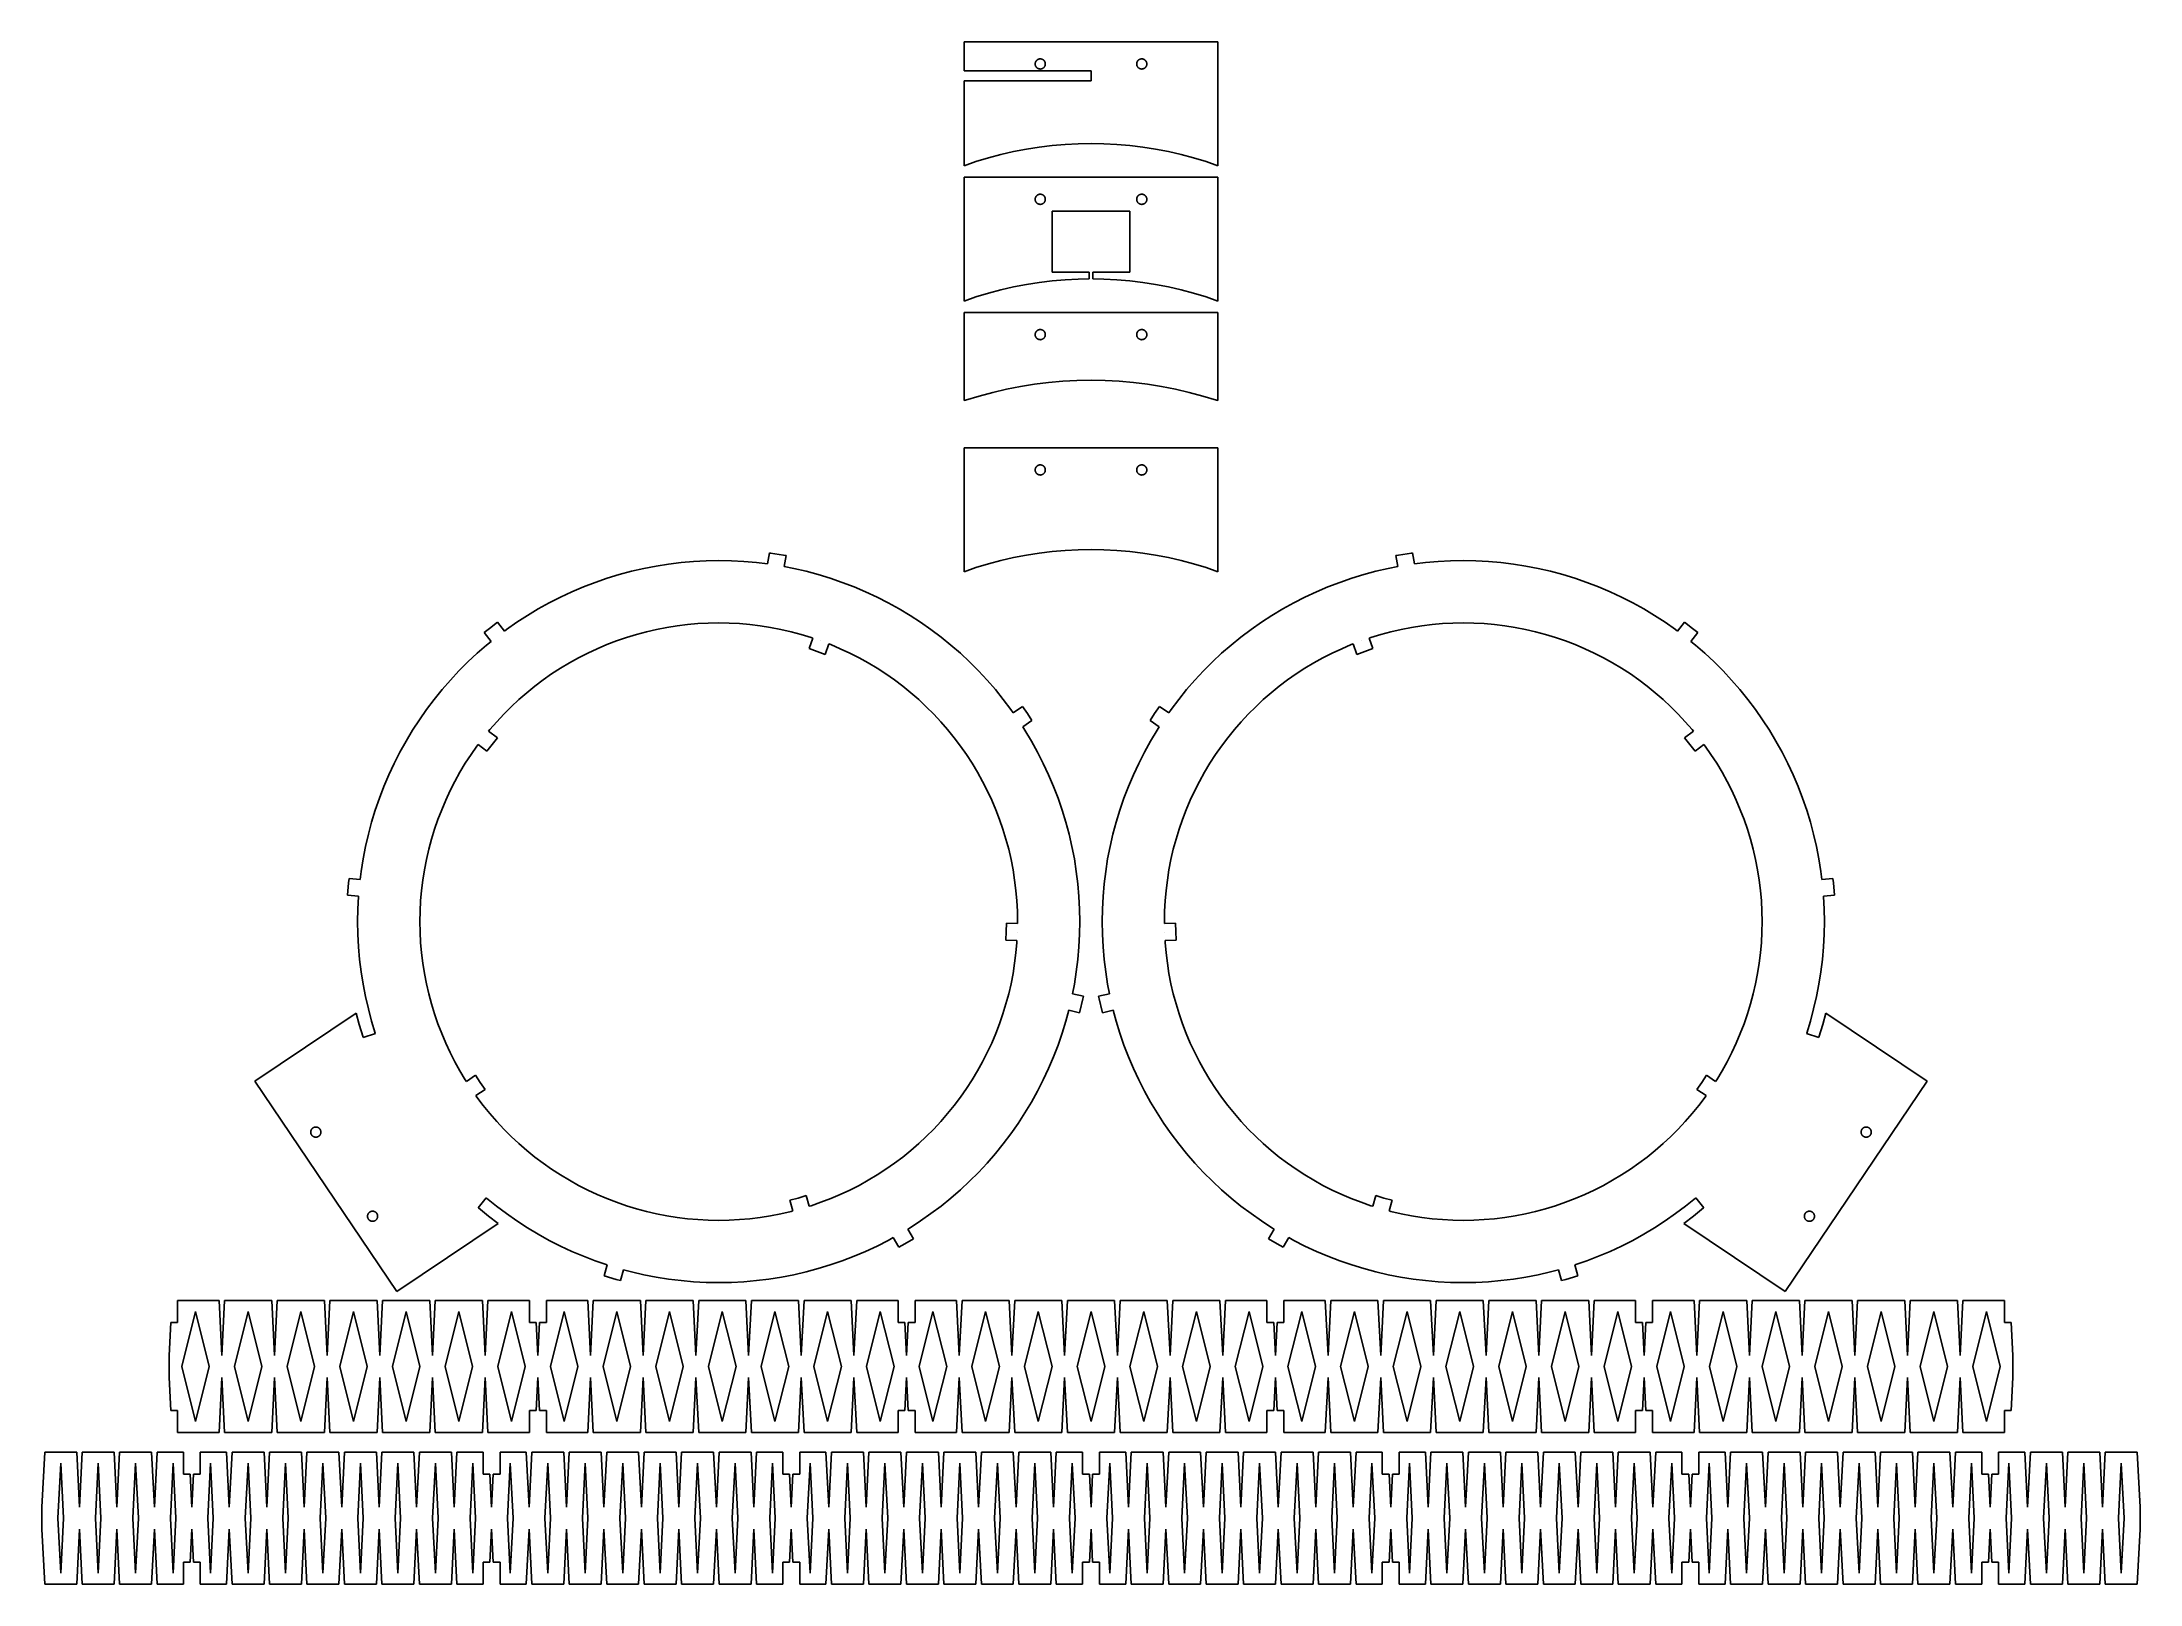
# Model space of a CAD drawing. Header units: metres. Extents: x -310 to 310, y -196 to 260.
import ezdxf

# ---------------------------------------------------------------- set-up
doc = ezdxf.new("R2010")
doc.units = ezdxf.units.M

msp = doc.modelspace()

# ---------------------------------------------------------------- linework, layer by layer
for p, q in [((37.5, 260), (-37.5, 260)), ((-37.5, 260), (-37.5, 251.5)), ((-16.3482, 254.158), (-16.3244, 254.204)), ((-16.3244, 254.204), (-16.299, 254.25)), ((-16.299, 254.25), (-16.2721, 254.295)), ((-16.2721, 254.295), (-16.2436, 254.339)), ((-16.2436, 254.339), (-16.2135, 254.382)), ((-16.2135, 254.382), (-16.182, 254.423)), ((-16.182, 254.423), (-16.1491, 254.464)), ((-16.1491, 254.464), (-16.1147, 254.504)), ((-16.1147, 254.504), (-16.079, 254.542)), ((-16.079, 254.542), (-16.042, 254.579)), ((-16.042, 254.579), (-16.0037, 254.615)), ((-16.0037, 254.615), (-15.9642, 254.649)), ((-15.9642, 254.649), (-15.9235, 254.682)), ((-15.9235, 254.682), (-15.8817, 254.714)), ((-15.8817, 254.714), (-15.8388, 254.744)), ((-15.8388, 254.744), (-15.7949, 254.772)), ((-15.7949, 254.772), (-15.75, 254.799)), ((-15.75, 254.799), (-15.7042, 254.824)), ((-15.7042, 254.824), (-15.6576, 254.848)), ((-15.6576, 254.848), (-15.6101, 254.87)), ((-15.6101, 254.87), (-15.5619, 254.891)), ((-15.5619, 254.891), (-15.513, 254.91)), ((-15.513, 254.91), (-15.4635, 254.927)), ((-15.4635, 254.927), (-15.4135, 254.942)), ((-15.4135, 254.942), (-15.3629, 254.955)), ((-15.3629, 254.955), (-15.3119, 254.967)), ((-15.3119, 254.967), (-15.2605, 254.977)), ((-15.2605, 254.977), (-15.2088, 254.985)), ((-15.2088, 254.985), (-15.1568, 254.992)), ((-15.1568, 254.992), (-15.1046, 254.996)), ((-15.1046, 254.996), (-15.0523, 254.999)), ((-15.0523, 254.999), (-15, 255)), ((-15, 255), (-14.9476, 254.999)), ((-14.9476, 254.999), (-14.8954, 254.996)), ((-14.8954, 254.996), (-14.8432, 254.992)), ((-14.8432, 254.992), (-14.7912, 254.985)), ((-14.7912, 254.985), (-14.7395, 254.977)), ((-14.7395, 254.977), (-14.6881, 254.967)), ((-14.6881, 254.967), (-14.6371, 254.955)), ((-14.6371, 254.955), (-14.5865, 254.942)), ((-14.5865, 254.942), (-14.5365, 254.927)), ((-14.5365, 254.927), (-14.487, 254.91)), ((-14.487, 254.91), (-14.4381, 254.891)), ((-14.4381, 254.891), (-14.3899, 254.87)), ((-14.3899, 254.87), (-14.3424, 254.848)), ((-14.3424, 254.848), (-14.2958, 254.824)), ((-14.2958, 254.824), (-14.25, 254.799)), ((-14.25, 254.799), (-14.2051, 254.772)), ((-14.2051, 254.772), (-14.1612, 254.744)), ((-14.1612, 254.744), (-14.1183, 254.714)), ((-14.1183, 254.714), (-14.0765, 254.682)), ((-14.0765, 254.682), (-14.0358, 254.649)), ((-14.0358, 254.649), (-13.9963, 254.615)), ((-13.9963, 254.615), (-13.958, 254.579)), ((-13.958, 254.579), (-13.921, 254.542)), ((-13.921, 254.542), (-13.8853, 254.504)), ((-13.8853, 254.504), (-13.8509, 254.464)), ((-13.8509, 254.464), (-13.818, 254.423)), ((-13.818, 254.423), (-13.7865, 254.382)), ((-13.7865, 254.382), (-13.7564, 254.339)), ((-13.7564, 254.339), (-13.7279, 254.295)), ((-13.7279, 254.295), (-13.701, 254.25)), ((-13.701, 254.25), (-13.6756, 254.204)), ((-13.6756, 254.204), (-13.6518, 254.158)), ((13.6518, 254.158), (13.6756, 254.204)), ((13.6756, 254.204), (13.701, 254.25)), ((13.701, 254.25), (13.7279, 254.295)), ((13.7279, 254.295), (13.7564, 254.339)), ((13.7564, 254.339), (13.7865, 254.382)), ((13.7865, 254.382), (13.818, 254.423)), ((13.818, 254.423), (13.8509, 254.464)), ((13.8509, 254.464), (13.8853, 254.504)), ((13.8853, 254.504), (13.921, 254.542)), ((13.921, 254.542), (13.958, 254.579)), ((13.958, 254.579), (13.9963, 254.615)), ((13.9963, 254.615), (14.0358, 254.649)), ((14.0358, 254.649), (14.0765, 254.682)), ((14.0765, 254.682), (14.1183, 254.714)), ((14.1183, 254.714), (14.1612, 254.744)), ((14.1612, 254.744), (14.2051, 254.772)), ((14.2051, 254.772), (14.25, 254.799)), ((14.25, 254.799), (14.2958, 254.824)), ((14.2958, 254.824), (14.3424, 254.848)), ((14.3424, 254.848), (14.3899, 254.87)), ((14.3899, 254.87), (14.4381, 254.891)), ((14.4381, 254.891), (14.487, 254.91)), ((14.487, 254.91), (14.5365, 254.927)), ((14.5365, 254.927), (14.5865, 254.942)), ((14.5865, 254.942), (14.6371, 254.955)), ((14.6371, 254.955), (14.6881, 254.967)), ((14.6881, 254.967), (14.7395, 254.977)), ((14.7395, 254.977), (14.7912, 254.985)), ((14.7912, 254.985), (14.8432, 254.992)), ((14.8432, 254.992), (14.8954, 254.996)), ((14.8954, 254.996), (14.9476, 254.999)), ((14.9476, 254.999), (15, 255)), ((15, 255), (15.0523, 254.999)), ((15.0523, 254.999), (15.1046, 254.996)), ((15.1046, 254.996), (15.1568, 254.992)), ((15.1568, 254.992), (15.2088, 254.985)), ((15.2088, 254.985), (15.2605, 254.977)), ((15.2605, 254.977), (15.3119, 254.967)), ((15.3119, 254.967), (15.3629, 254.955)), ((15.3629, 254.955), (15.4135, 254.942)), ((15.4135, 254.942), (15.4635, 254.927)), ((15.4635, 254.927), (15.513, 254.91)), ((15.513, 254.91), (15.5619, 254.891)), ((15.5619, 254.891), (15.6101, 254.87)), ((15.6101, 254.87), (15.6576, 254.848)), ((15.6576, 254.848), (15.7042, 254.824)), ((15.7042, 254.824), (15.75, 254.799)), ((15.75, 254.799), (15.7949, 254.772)), ((15.7949, 254.772), (15.8388, 254.744)), ((15.8388, 254.744), (15.8817, 254.714)), ((15.8817, 254.714), (15.9235, 254.682)), ((15.9235, 254.682), (15.9642, 254.649)), ((15.9642, 254.649), (16.0037, 254.615)), ((16.0037, 254.615), (16.042, 254.579)), ((16.042, 254.579), (16.079, 254.542)), ((16.079, 254.542), (16.1147, 254.504)), ((16.1147, 254.504), (16.1491, 254.464)), ((16.1491, 254.464), (16.182, 254.423)), ((16.182, 254.423), (16.2135, 254.382)), ((16.2135, 254.382), (16.2436, 254.339)), ((16.2436, 254.339), (16.2721, 254.295)), ((16.2721, 254.295), (16.299, 254.25)), ((16.299, 254.25), (16.3244, 254.204)), ((16.3244, 254.204), (16.3482, 254.158)), ((37.5, 223.408), (37.5, 260)), ((-37.5, 251.5), (0, 251.5)), ((0, 248.5), (-37.5, 248.5)), ((-37.5, 248.5), (-37.5, 223.408)), ((-16.5, 253.5), (-16.4991, 253.552)), ((-16.4991, 253.448), (-16.5, 253.5)), ((-16.4991, 253.552), (-16.4963, 253.605)), ((-16.4963, 253.395), (-16.4991, 253.448)), ((-16.4963, 253.605), (-16.4918, 253.657)), ((-16.4918, 253.343), (-16.4963, 253.395)), ((-16.4918, 253.657), (-16.4854, 253.709)), ((-16.4854, 253.291), (-16.4918, 253.343)), ((-16.4854, 253.709), (-16.4772, 253.76)), ((-16.4772, 253.24), (-16.4854, 253.291)), ((-16.4772, 253.76), (-16.4672, 253.812)), ((-16.4672, 253.188), (-16.4772, 253.24)), ((-16.4672, 253.812), (-16.4554, 253.863)), ((-16.4554, 253.137), (-16.4672, 253.188)), ((-16.4554, 253.863), (-16.4419, 253.913)), ((-16.4419, 253.087), (-16.4554, 253.137)), ((-16.4419, 253.913), (-16.4266, 253.964)), ((-16.4266, 253.036), (-16.4419, 253.087)), ((-16.4266, 253.964), (-16.4095, 254.013)), ((-16.4095, 252.987), (-16.4266, 253.036)), ((-16.4095, 254.013), (-16.3908, 254.062)), ((-16.3908, 252.938), (-16.4095, 252.987)), ((-16.3908, 254.062), (-16.3703, 254.11)), ((-16.3703, 252.89), (-16.3908, 252.938)), ((-16.3703, 254.11), (-16.3482, 254.158)), ((-16.3482, 252.842), (-16.3703, 252.89)), ((-16.3244, 252.796), (-16.3482, 252.842)), ((-16.299, 252.75), (-16.3244, 252.796)), ((-16.2721, 252.705), (-16.299, 252.75)), ((-16.2436, 252.661), (-16.2721, 252.705)), ((-16.2135, 252.618), (-16.2436, 252.661)), ((-16.182, 252.577), (-16.2135, 252.618)), ((-16.1491, 252.536), (-16.182, 252.577)), ((-16.1147, 252.496), (-16.1491, 252.536)), ((-16.079, 252.458), (-16.1147, 252.496)), ((-16.042, 252.421), (-16.079, 252.458)), ((-16.0037, 252.385), (-16.042, 252.421)), ((-15.9642, 252.351), (-16.0037, 252.385)), ((-15.9235, 252.318), (-15.9642, 252.351)), ((-15.8817, 252.286), (-15.9235, 252.318)), ((-15.8388, 252.256), (-15.8817, 252.286)), ((-15.7949, 252.228), (-15.8388, 252.256)), ((-15.75, 252.201), (-15.7949, 252.228)), ((-15.7042, 252.176), (-15.75, 252.201)), ((-15.6576, 252.152), (-15.7042, 252.176)), ((-15.6101, 252.13), (-15.6576, 252.152)), ((-15.5619, 252.109), (-15.6101, 252.13)), ((-15.513, 252.09), (-15.5619, 252.109)), ((-15.4635, 252.073), (-15.513, 252.09)), ((-15.4135, 252.058), (-15.4635, 252.073)), ((-15.3629, 252.045), (-15.4135, 252.058)), ((-15.3119, 252.033), (-15.3629, 252.045)), ((-15.2605, 252.023), (-15.3119, 252.033)), ((-15.2088, 252.015), (-15.2605, 252.023)), ((-15.1568, 252.008), (-15.2088, 252.015)), ((-15.1046, 252.004), (-15.1568, 252.008)), ((-15.0523, 252.001), (-15.1046, 252.004)), ((-15, 252), (-15.0523, 252.001)), ((-14.9476, 252.001), (-15, 252)), ((-14.8954, 252.004), (-14.9476, 252.001)), ((-14.8432, 252.008), (-14.8954, 252.004)), ((-14.7912, 252.015), (-14.8432, 252.008)), ((-14.7395, 252.023), (-14.7912, 252.015)), ((-14.6881, 252.033), (-14.7395, 252.023)), ((-14.6371, 252.045), (-14.6881, 252.033)), ((-14.5865, 252.058), (-14.6371, 252.045)), ((-14.5365, 252.073), (-14.5865, 252.058)), ((-14.487, 252.09), (-14.5365, 252.073)), ((-14.4381, 252.109), (-14.487, 252.09)), ((-14.3899, 252.13), (-14.4381, 252.109)), ((-14.3424, 252.152), (-14.3899, 252.13)), ((-14.2958, 252.176), (-14.3424, 252.152)), ((-14.25, 252.201), (-14.2958, 252.176)), ((-14.2051, 252.228), (-14.25, 252.201)), ((-14.1612, 252.256), (-14.2051, 252.228)), ((-14.1183, 252.286), (-14.1612, 252.256)), ((-14.0765, 252.318), (-14.1183, 252.286)), ((-14.0358, 252.351), (-14.0765, 252.318)), ((-13.9963, 252.385), (-14.0358, 252.351)), ((-13.958, 252.421), (-13.9963, 252.385)), ((-13.921, 252.458), (-13.958, 252.421)), ((-13.8853, 252.496), (-13.921, 252.458)), ((-13.8509, 252.536), (-13.8853, 252.496)), ((-13.818, 252.577), (-13.8509, 252.536)), ((-13.7865, 252.618), (-13.818, 252.577)), ((-13.7564, 252.661), (-13.7865, 252.618)), ((-13.7279, 252.705), (-13.7564, 252.661)), ((-13.701, 252.75), (-13.7279, 252.705)), ((-13.6756, 252.796), (-13.701, 252.75)), ((-13.6518, 252.842), (-13.6756, 252.796)), ((-13.6518, 254.158), (-13.6297, 254.11)), ((-13.6297, 252.89), (-13.6518, 252.842)), ((-13.6297, 254.11), (-13.6092, 254.062)), ((-13.6092, 252.938), (-13.6297, 252.89)), ((-13.6092, 254.062), (-13.5905, 254.013)), ((-13.5905, 252.987), (-13.6092, 252.938)), ((-13.5905, 254.013), (-13.5734, 253.964)), ((-13.5734, 253.036), (-13.5905, 252.987)), ((-13.5734, 253.964), (-13.5581, 253.913)), ((-13.5581, 253.087), (-13.5734, 253.036)), ((-13.5581, 253.913), (-13.5446, 253.863)), ((-13.5446, 253.137), (-13.5581, 253.087)), ((-13.5446, 253.863), (-13.5328, 253.812)), ((-13.5328, 253.188), (-13.5446, 253.137)), ((-13.5328, 253.812), (-13.5228, 253.76)), ((-13.5228, 253.24), (-13.5328, 253.188)), ((-13.5228, 253.76), (-13.5146, 253.709)), ((-13.5146, 253.291), (-13.5228, 253.24)), ((-13.5146, 253.709), (-13.5082, 253.657)), ((-13.5082, 253.343), (-13.5146, 253.291)), ((-13.5082, 253.657), (-13.5037, 253.605)), ((-13.5037, 253.395), (-13.5082, 253.343)), ((-13.5037, 253.605), (-13.5009, 253.552)), ((-13.5009, 253.448), (-13.5037, 253.395)), ((-13.5009, 253.552), (-13.5, 253.5)), ((-13.5, 253.5), (-13.5009, 253.448)), ((0, 251.5), (0, 248.5)), ((13.5, 253.5), (13.5009, 253.552)), ((13.5009, 253.448), (13.5, 253.5)), ((13.5009, 253.552), (13.5037, 253.605)), ((13.5037, 253.395), (13.5009, 253.448)), ((13.5037, 253.605), (13.5082, 253.657)), ((13.5082, 253.343), (13.5037, 253.395)), ((13.5082, 253.657), (13.5146, 253.709)), ((13.5146, 253.291), (13.5082, 253.343)), ((13.5146, 253.709), (13.5228, 253.76)), ((13.5228, 253.24), (13.5146, 253.291)), ((13.5228, 253.76), (13.5328, 253.812)), ((13.5328, 253.188), (13.5228, 253.24)), ((13.5328, 253.812), (13.5446, 253.863)), ((13.5446, 253.137), (13.5328, 253.188)), ((13.5446, 253.863), (13.5581, 253.913)), ((13.5581, 253.087), (13.5446, 253.137)), ((13.5581, 253.913), (13.5734, 253.964)), ((13.5734, 253.036), (13.5581, 253.087)), ((13.5734, 253.964), (13.5905, 254.013)), ((13.5905, 252.987), (13.5734, 253.036)), ((13.5905, 254.013), (13.6092, 254.062)), ((13.6092, 252.938), (13.5905, 252.987)), ((13.6092, 254.062), (13.6297, 254.11)), ((13.6297, 252.89), (13.6092, 252.938)), ((13.6297, 254.11), (13.6518, 254.158)), ((13.6518, 252.842), (13.6297, 252.89)), ((13.6756, 252.796), (13.6518, 252.842)), ((13.701, 252.75), (13.6756, 252.796)), ((13.7279, 252.705), (13.701, 252.75)), ((13.7564, 252.661), (13.7279, 252.705)), ((13.7865, 252.618), (13.7564, 252.661)), ((13.818, 252.577), (13.7865, 252.618)), ((13.8509, 252.536), (13.818, 252.577)), ((13.8853, 252.496), (13.8509, 252.536)), ((13.921, 252.458), (13.8853, 252.496)), ((13.958, 252.421), (13.921, 252.458)), ((13.9963, 252.385), (13.958, 252.421)), ((14.0358, 252.351), (13.9963, 252.385)), ((14.0765, 252.318), (14.0358, 252.351)), ((14.1183, 252.286), (14.0765, 252.318)), ((14.1612, 252.256), (14.1183, 252.286)), ((14.2051, 252.228), (14.1612, 252.256)), ((14.25, 252.201), (14.2051, 252.228)), ((14.2958, 252.176), (14.25, 252.201)), ((14.3424, 252.152), (14.2958, 252.176)), ((14.3899, 252.13), (14.3424, 252.152)), ((14.4381, 252.109), (14.3899, 252.13)), ((14.487, 252.09), (14.4381, 252.109)), ((14.5365, 252.073), (14.487, 252.09)), ((14.5865, 252.058), (14.5365, 252.073)), ((14.6371, 252.045), (14.5865, 252.058)), ((14.6881, 252.033), (14.6371, 252.045)), ((14.7395, 252.023), (14.6881, 252.033)), ((14.7912, 252.015), (14.7395, 252.023)), ((14.8432, 252.008), (14.7912, 252.015)), ((14.8954, 252.004), (14.8432, 252.008)), ((14.9476, 252.001), (14.8954, 252.004)), ((15, 252), (14.9476, 252.001)), ((15.0523, 252.001), (15, 252)), ((15.1046, 252.004), (15.0523, 252.001)), ((15.1568, 252.008), (15.1046, 252.004)), ((15.2088, 252.015), (15.1568, 252.008)), ((15.2605, 252.023), (15.2088, 252.015)), ((15.3119, 252.033), (15.2605, 252.023)), ((15.3629, 252.045), (15.3119, 252.033)), ((15.4135, 252.058), (15.3629, 252.045)), ((15.4635, 252.073), (15.4135, 252.058)), ((15.513, 252.09), (15.4635, 252.073)), ((15.5619, 252.109), (15.513, 252.09)), ((15.6101, 252.13), (15.5619, 252.109)), ((15.6576, 252.152), (15.6101, 252.13)), ((15.7042, 252.176), (15.6576, 252.152)), ((15.75, 252.201), (15.7042, 252.176)), ((15.7949, 252.228), (15.75, 252.201)), ((15.8388, 252.256), (15.7949, 252.228)), ((15.8817, 252.286), (15.8388, 252.256)), ((15.9235, 252.318), (15.8817, 252.286)), ((15.9642, 252.351), (15.9235, 252.318)), ((16.0037, 252.385), (15.9642, 252.351)), ((16.042, 252.421), (16.0037, 252.385)), ((16.079, 252.458), (16.042, 252.421)), ((16.1147, 252.496), (16.079, 252.458)), ((16.1491, 252.536), (16.1147, 252.496)), ((16.182, 252.577), (16.1491, 252.536)), ((16.2135, 252.618), (16.182, 252.577)), ((16.2436, 252.661), (16.2135, 252.618)), ((16.2721, 252.705), (16.2436, 252.661)), ((16.299, 252.75), (16.2721, 252.705)), ((16.3244, 252.796), (16.299, 252.75)), ((16.3482, 252.842), (16.3244, 252.796)), ((16.3482, 254.158), (16.3703, 254.11)), ((16.3703, 252.89), (16.3482, 252.842)), ((16.3703, 254.11), (16.3908, 254.062)), ((16.3908, 252.938), (16.3703, 252.89)), ((16.3908, 254.062), (16.4095, 254.013)), ((16.4095, 252.987), (16.3908, 252.938)), ((16.4095, 254.013), (16.4266, 253.964)), ((16.4266, 253.036), (16.4095, 252.987)), ((16.4266, 253.964), (16.4419, 253.913)), ((16.4419, 253.087), (16.4266, 253.036)), ((16.4419, 253.913), (16.4554, 253.863)), ((16.4554, 253.137), (16.4419, 253.087)), ((16.4554, 253.863), (16.4672, 253.812)), ((16.4672, 253.188), (16.4554, 253.137)), ((16.4672, 253.812), (16.4772, 253.76)), ((16.4772, 253.24), (16.4672, 253.188)), ((16.4772, 253.76), (16.4854, 253.709)), ((16.4854, 253.291), (16.4772, 253.24)), ((16.4854, 253.709), (16.4918, 253.657)), ((16.4918, 253.343), (16.4854, 253.291)), ((16.4918, 253.657), (16.4963, 253.605)), ((16.4963, 253.395), (16.4918, 253.343)), ((16.4963, 253.605), (16.4991, 253.552)), ((16.4991, 253.448), (16.4963, 253.395)), ((16.4991, 253.552), (16.5, 253.5)), ((16.5, 253.5), (16.4991, 253.448)), ((-15.309, 228.929), (-11.4981, 229.397)), ((-11.4981, 229.397), (-7.6732, 229.732)), ((-7.6732, 229.732), (-3.8389, 229.933)), ((-3.8389, 229.933), (0, 230)), ((0, 230), (3.8389, 229.933)), ((3.8389, 229.933), (7.6732, 229.732)), ((7.6732, 229.732), (11.4981, 229.397)), ((11.4981, 229.397), (15.309, 228.929)), ((-37.5, 223.408), (-33.9919, 224.616)), ((-33.9919, 224.616), (-30.3201, 225.739)), ((-30.3201, 225.739), (-26.6114, 226.733)), ((-26.6114, 226.733), (-22.8703, 227.596)), ((-22.8703, 227.596), (-19.1013, 228.329)), ((-19.1013, 228.329), (-15.309, 228.929)), ((15.309, 228.929), (19.1013, 228.329)), ((19.1013, 228.329), (22.8703, 227.596)), ((22.8703, 227.596), (26.6114, 226.733)), ((26.6114, 226.733), (30.3201, 225.739)), ((30.3201, 225.739), (33.9919, 224.616)), ((33.9919, 224.616), (37.5, 223.408)), ((37.5, 220), (-37.5, 220)), ((-37.5, 220), (-37.5, 183.408)), ((37.5, 183.408), (37.5, 220)), ((-16.5, 213.5), (-16.4991, 213.552)), ((-16.4991, 213.448), (-16.5, 213.5)), ((-16.4991, 213.552), (-16.4963, 213.605)), ((-16.4963, 213.395), (-16.4991, 213.448)), ((-16.4963, 213.605), (-16.4918, 213.657)), ((-16.4918, 213.343), (-16.4963, 213.395)), ((-16.4918, 213.657), (-16.4854, 213.709)), ((-16.4854, 213.291), (-16.4918, 213.343)), ((-16.4854, 213.709), (-16.4772, 213.76)), ((-16.4772, 213.24), (-16.4854, 213.291)), ((-16.4772, 213.76), (-16.4672, 213.812)), ((-16.4672, 213.188), (-16.4772, 213.24)), ((-16.4672, 213.812), (-16.4554, 213.863)), ((-16.4554, 213.137), (-16.4672, 213.188)), ((-16.4554, 213.863), (-16.4419, 213.913)), ((-16.4419, 213.087), (-16.4554, 213.137)), ((-16.4419, 213.913), (-16.4266, 213.964)), ((-16.4266, 213.036), (-16.4419, 213.087)), ((-16.4266, 213.964), (-16.4095, 214.013)), ((-16.4095, 212.987), (-16.4266, 213.036)), ((-16.4095, 214.013), (-16.3908, 214.062)), ((-16.3908, 212.938), (-16.4095, 212.987)), ((-16.3908, 214.062), (-16.3703, 214.11)), ((-16.3703, 212.89), (-16.3908, 212.938)), ((-16.3703, 214.11), (-16.3482, 214.158)), ((-16.3482, 212.842), (-16.3703, 212.89)), ((-16.3482, 214.158), (-16.3244, 214.204)), ((-16.3244, 212.796), (-16.3482, 212.842)), ((-16.3244, 214.204), (-16.299, 214.25)), ((-16.299, 212.75), (-16.3244, 212.796)), ((-16.299, 214.25), (-16.2721, 214.295)), ((-16.2721, 212.705), (-16.299, 212.75)), ((-16.2721, 214.295), (-16.2436, 214.339)), ((-16.2436, 212.661), (-16.2721, 212.705)), ((-16.2436, 214.339), (-16.2135, 214.382)), ((-16.2135, 212.618), (-16.2436, 212.661)), ((-16.2135, 214.382), (-16.182, 214.423)), ((-16.182, 212.577), (-16.2135, 212.618)), ((-16.182, 214.423), (-16.1491, 214.464)), ((-16.1491, 212.536), (-16.182, 212.577)), ((-16.1491, 214.464), (-16.1147, 214.504)), ((-16.1147, 212.496), (-16.1491, 212.536)), ((-16.1147, 214.504), (-16.079, 214.542)), ((-16.079, 212.458), (-16.1147, 212.496)), ((-16.079, 214.542), (-16.042, 214.579)), ((-16.042, 212.421), (-16.079, 212.458)), ((-16.042, 214.579), (-16.0037, 214.615)), ((-16.0037, 212.385), (-16.042, 212.421)), ((-16.0037, 214.615), (-15.9642, 214.649)), ((-15.9642, 212.351), (-16.0037, 212.385)), ((-15.9642, 214.649), (-15.9235, 214.682)), ((-15.9235, 212.318), (-15.9642, 212.351)), ((-15.9235, 214.682), (-15.8817, 214.714)), ((-15.8817, 212.286), (-15.9235, 212.318)), ((-15.8817, 214.714), (-15.8388, 214.744)), ((-15.8388, 212.256), (-15.8817, 212.286)), ((-15.8388, 214.744), (-15.7949, 214.772)), ((-15.7949, 212.228), (-15.8388, 212.256)), ((-15.7949, 214.772), (-15.75, 214.799)), ((-15.75, 212.201), (-15.7949, 212.228)), ((-15.75, 214.799), (-15.7042, 214.824)), ((-15.7042, 212.176), (-15.75, 212.201)), ((-15.7042, 214.824), (-15.6576, 214.848)), ((-15.6576, 212.152), (-15.7042, 212.176)), ((-15.6576, 214.848), (-15.6101, 214.87)), ((-15.6101, 212.13), (-15.6576, 212.152)), ((-15.6101, 214.87), (-15.5619, 214.891)), ((-15.5619, 212.109), (-15.6101, 212.13)), ((-15.5619, 214.891), (-15.513, 214.91)), ((-15.513, 212.09), (-15.5619, 212.109)), ((-15.513, 214.91), (-15.4635, 214.927)), ((-15.4635, 212.073), (-15.513, 212.09)), ((-15.4635, 214.927), (-15.4135, 214.942)), ((-15.4135, 212.058), (-15.4635, 212.073)), ((-15.4135, 214.942), (-15.3629, 214.955)), ((-15.3629, 212.045), (-15.4135, 212.058)), ((-15.3629, 214.955), (-15.3119, 214.967)), ((-15.3119, 212.033), (-15.3629, 212.045)), ((-15.3119, 214.967), (-15.2605, 214.977)), ((-15.2605, 212.023), (-15.3119, 212.033)), ((-15.2605, 214.977), (-15.2088, 214.985)), ((-15.2088, 212.015), (-15.2605, 212.023)), ((-15.2088, 214.985), (-15.1568, 214.992)), ((-15.1568, 212.008), (-15.2088, 212.015)), ((-15.1568, 214.992), (-15.1046, 214.996)), ((-15.1046, 212.004), (-15.1568, 212.008)), ((-15.1046, 214.996), (-15.0523, 214.999)), ((-15.0523, 212.001), (-15.1046, 212.004)), ((-15.0523, 214.999), (-15, 215)), ((-15, 212), (-15.0523, 212.001)), ((-15, 215), (-14.9476, 214.999)), ((-14.9476, 212.001), (-15, 212)), ((-14.9476, 214.999), (-14.8954, 214.996)), ((-14.8954, 212.004), (-14.9476, 212.001)), ((-14.8954, 214.996), (-14.8432, 214.992)), ((-14.8432, 212.008), (-14.8954, 212.004)), ((-14.8432, 214.992), (-14.7912, 214.985)), ((-14.7912, 212.015), (-14.8432, 212.008)), ((-14.7912, 214.985), (-14.7395, 214.977)), ((-14.7395, 212.023), (-14.7912, 212.015)), ((-14.7395, 214.977), (-14.6881, 214.967)), ((-14.6881, 212.033), (-14.7395, 212.023)), ((-14.6881, 214.967), (-14.6371, 214.955)), ((-14.6371, 212.045), (-14.6881, 212.033)), ((-14.6371, 214.955), (-14.5865, 214.942)), ((-14.5865, 212.058), (-14.6371, 212.045)), ((-14.5865, 214.942), (-14.5365, 214.927)), ((-14.5365, 212.073), (-14.5865, 212.058)), ((-14.5365, 214.927), (-14.487, 214.91)), ((-14.487, 212.09), (-14.5365, 212.073)), ((-14.487, 214.91), (-14.4381, 214.891)), ((-14.4381, 212.109), (-14.487, 212.09)), ((-14.4381, 214.891), (-14.3899, 214.87)), ((-14.3899, 212.13), (-14.4381, 212.109)), ((-14.3899, 214.87), (-14.3424, 214.848)), ((-14.3424, 212.152), (-14.3899, 212.13)), ((-14.3424, 214.848), (-14.2958, 214.824)), ((-14.2958, 212.176), (-14.3424, 212.152)), ((-14.2958, 214.824), (-14.25, 214.799)), ((-14.25, 212.201), (-14.2958, 212.176)), ((-14.25, 214.799), (-14.2051, 214.772)), ((-14.2051, 212.228), (-14.25, 212.201)), ((-14.2051, 214.772), (-14.1612, 214.744)), ((-14.1612, 212.256), (-14.2051, 212.228)), ((-14.1612, 214.744), (-14.1183, 214.714)), ((-14.1183, 212.286), (-14.1612, 212.256)), ((-14.1183, 214.714), (-14.0765, 214.682)), ((-14.0765, 212.318), (-14.1183, 212.286)), ((-14.0765, 214.682), (-14.0358, 214.649)), ((-14.0358, 212.351), (-14.0765, 212.318)), ((-14.0358, 214.649), (-13.9963, 214.615)), ((-13.9963, 212.385), (-14.0358, 212.351)), ((-13.9963, 214.615), (-13.958, 214.579)), ((-13.958, 212.421), (-13.9963, 212.385)), ((-13.958, 214.579), (-13.921, 214.542)), ((-13.921, 212.458), (-13.958, 212.421)), ((-13.921, 214.542), (-13.8853, 214.504)), ((-13.8853, 212.496), (-13.921, 212.458)), ((-13.8853, 214.504), (-13.8509, 214.464)), ((-13.8509, 212.536), (-13.8853, 212.496)), ((-13.8509, 214.464), (-13.818, 214.423)), ((-13.818, 212.577), (-13.8509, 212.536)), ((-13.818, 214.423), (-13.7865, 214.382)), ((-13.7865, 212.618), (-13.818, 212.577)), ((-13.7865, 214.382), (-13.7564, 214.339)), ((-13.7564, 212.661), (-13.7865, 212.618)), ((-13.7564, 214.339), (-13.7279, 214.295)), ((-13.7279, 212.705), (-13.7564, 212.661)), ((-13.7279, 214.295), (-13.701, 214.25)), ((-13.701, 212.75), (-13.7279, 212.705)), ((-13.701, 214.25), (-13.6756, 214.204)), ((-13.6756, 212.796), (-13.701, 212.75)), ((-13.6756, 214.204), (-13.6518, 214.158)), ((-13.6518, 212.842), (-13.6756, 212.796)), ((-13.6518, 214.158), (-13.6297, 214.11)), ((-13.6297, 212.89), (-13.6518, 212.842)), ((-13.6297, 214.11), (-13.6092, 214.062)), ((-13.6092, 212.938), (-13.6297, 212.89)), ((-13.6092, 214.062), (-13.5905, 214.013)), ((-13.5905, 212.987), (-13.6092, 212.938)), ((-13.5905, 214.013), (-13.5734, 213.964)), ((-13.5734, 213.036), (-13.5905, 212.987)), ((-13.5734, 213.964), (-13.5581, 213.913)), ((-13.5581, 213.087), (-13.5734, 213.036)), ((-13.5581, 213.913), (-13.5446, 213.863)), ((-13.5446, 213.137), (-13.5581, 213.087)), ((-13.5446, 213.863), (-13.5328, 213.812)), ((-13.5328, 213.188), (-13.5446, 213.137)), ((-13.5328, 213.812), (-13.5228, 213.76)), ((-13.5228, 213.24), (-13.5328, 213.188)), ((-13.5228, 213.76), (-13.5146, 213.709)), ((-13.5146, 213.291), (-13.5228, 213.24)), ((-13.5146, 213.709), (-13.5082, 213.657)), ((-13.5082, 213.343), (-13.5146, 213.291)), ((-13.5082, 213.657), (-13.5037, 213.605)), ((-13.5037, 213.395), (-13.5082, 213.343)), ((-13.5037, 213.605), (-13.5009, 213.552)), ((-13.5009, 213.448), (-13.5037, 213.395)), ((-13.5009, 213.552), (-13.5, 213.5)), ((-13.5, 213.5), (-13.5009, 213.448)), ((13.5, 213.5), (13.5009, 213.552)), ((13.5009, 213.448), (13.5, 213.5)), ((13.5009, 213.552), (13.5037, 213.605)), ((13.5037, 213.395), (13.5009, 213.448)), ((13.5037, 213.605), (13.5082, 213.657)), ((13.5082, 213.343), (13.5037, 213.395)), ((13.5082, 213.657), (13.5146, 213.709)), ((13.5146, 213.291), (13.5082, 213.343)), ((13.5146, 213.709), (13.5228, 213.76)), ((13.5228, 213.24), (13.5146, 213.291)), ((13.5228, 213.76), (13.5328, 213.812)), ((13.5328, 213.188), (13.5228, 213.24)), ((13.5328, 213.812), (13.5446, 213.863)), ((13.5446, 213.137), (13.5328, 213.188)), ((13.5446, 213.863), (13.5581, 213.913)), ((13.5581, 213.087), (13.5446, 213.137)), ((13.5581, 213.913), (13.5734, 213.964)), ((13.5734, 213.036), (13.5581, 213.087)), ((13.5734, 213.964), (13.5905, 214.013)), ((13.5905, 212.987), (13.5734, 213.036)), ((13.5905, 214.013), (13.6092, 214.062)), ((13.6092, 212.938), (13.5905, 212.987)), ((13.6092, 214.062), (13.6297, 214.11)), ((13.6297, 212.89), (13.6092, 212.938)), ((13.6297, 214.11), (13.6518, 214.158)), ((13.6518, 212.842), (13.6297, 212.89)), ((13.6518, 214.158), (13.6756, 214.204)), ((13.6756, 212.796), (13.6518, 212.842)), ((13.6756, 214.204), (13.701, 214.25)), ((13.701, 212.75), (13.6756, 212.796)), ((13.701, 214.25), (13.7279, 214.295)), ((13.7279, 212.705), (13.701, 212.75)), ((13.7279, 214.295), (13.7564, 214.339)), ((13.7564, 212.661), (13.7279, 212.705)), ((13.7564, 214.339), (13.7865, 214.382)), ((13.7865, 212.618), (13.7564, 212.661)), ((13.7865, 214.382), (13.818, 214.423)), ((13.818, 212.577), (13.7865, 212.618)), ((13.818, 214.423), (13.8509, 214.464)), ((13.8509, 212.536), (13.818, 212.577)), ((13.8509, 214.464), (13.8853, 214.504)), ((13.8853, 212.496), (13.8509, 212.536)), ((13.8853, 214.504), (13.921, 214.542)), ((13.921, 212.458), (13.8853, 212.496)), ((13.921, 214.542), (13.958, 214.579)), ((13.958, 212.421), (13.921, 212.458)), ((13.958, 214.579), (13.9963, 214.615)), ((13.9963, 212.385), (13.958, 212.421)), ((13.9963, 214.615), (14.0358, 214.649)), ((14.0358, 212.351), (13.9963, 212.385)), ((14.0358, 214.649), (14.0765, 214.682)), ((14.0765, 212.318), (14.0358, 212.351)), ((14.0765, 214.682), (14.1183, 214.714)), ((14.1183, 212.286), (14.0765, 212.318)), ((14.1183, 214.714), (14.1612, 214.744)), ((14.1612, 212.256), (14.1183, 212.286)), ((14.1612, 214.744), (14.2051, 214.772)), ((14.2051, 212.228), (14.1612, 212.256)), ((14.2051, 214.772), (14.25, 214.799)), ((14.25, 212.201), (14.2051, 212.228)), ((14.25, 214.799), (14.2958, 214.824)), ((14.2958, 212.176), (14.25, 212.201)), ((14.2958, 214.824), (14.3424, 214.848)), ((14.3424, 212.152), (14.2958, 212.176)), ((14.3424, 214.848), (14.3899, 214.87)), ((14.3899, 212.13), (14.3424, 212.152)), ((14.3899, 214.87), (14.4381, 214.891)), ((14.4381, 212.109), (14.3899, 212.13)), ((14.4381, 214.891), (14.487, 214.91)), ((14.487, 212.09), (14.4381, 212.109)), ((14.487, 214.91), (14.5365, 214.927)), ((14.5365, 212.073), (14.487, 212.09)), ((14.5365, 214.927), (14.5865, 214.942)), ((14.5865, 212.058), (14.5365, 212.073)), ((14.5865, 214.942), (14.6371, 214.955)), ((14.6371, 212.045), (14.5865, 212.058)), ((14.6371, 214.955), (14.6881, 214.967)), ((14.6881, 212.033), (14.6371, 212.045)), ((14.6881, 214.967), (14.7395, 214.977)), ((14.7395, 212.023), (14.6881, 212.033)), ((14.7395, 214.977), (14.7912, 214.985)), ((14.7912, 212.015), (14.7395, 212.023)), ((14.7912, 214.985), (14.8432, 214.992)), ((14.8432, 212.008), (14.7912, 212.015)), ((14.8432, 214.992), (14.8954, 214.996)), ((14.8954, 212.004), (14.8432, 212.008)), ((14.8954, 214.996), (14.9476, 214.999)), ((14.9476, 212.001), (14.8954, 212.004)), ((14.9476, 214.999), (15, 215)), ((15, 212), (14.9476, 212.001)), ((15, 215), (15.0523, 214.999)), ((15.0523, 212.001), (15, 212)), ((15.0523, 214.999), (15.1046, 214.996)), ((15.1046, 212.004), (15.0523, 212.001)), ((15.1046, 214.996), (15.1568, 214.992)), ((15.1568, 212.008), (15.1046, 212.004)), ((15.1568, 214.992), (15.2088, 214.985)), ((15.2088, 212.015), (15.1568, 212.008)), ((15.2088, 214.985), (15.2605, 214.977)), ((15.2605, 212.023), (15.2088, 212.015)), ((15.2605, 214.977), (15.3119, 214.967)), ((15.3119, 212.033), (15.2605, 212.023)), ((15.3119, 214.967), (15.3629, 214.955)), ((15.3629, 212.045), (15.3119, 212.033)), ((15.3629, 214.955), (15.4135, 214.942)), ((15.4135, 212.058), (15.3629, 212.045)), ((15.4135, 214.942), (15.4635, 214.927)), ((15.4635, 212.073), (15.4135, 212.058)), ((15.4635, 214.927), (15.513, 214.91)), ((15.513, 212.09), (15.4635, 212.073)), ((15.513, 214.91), (15.5619, 214.891)), ((15.5619, 212.109), (15.513, 212.09)), ((15.5619, 214.891), (15.6101, 214.87)), ((15.6101, 212.13), (15.5619, 212.109)), ((15.6101, 214.87), (15.6576, 214.848)), ((15.6576, 212.152), (15.6101, 212.13)), ((15.6576, 214.848), (15.7042, 214.824)), ((15.7042, 212.176), (15.6576, 212.152)), ((15.7042, 214.824), (15.75, 214.799)), ((15.75, 212.201), (15.7042, 212.176)), ((15.75, 214.799), (15.7949, 214.772)), ((15.7949, 212.228), (15.75, 212.201)), ((15.7949, 214.772), (15.8388, 214.744)), ((15.8388, 212.256), (15.7949, 212.228)), ((15.8388, 214.744), (15.8817, 214.714)), ((15.8817, 212.286), (15.8388, 212.256)), ((15.8817, 214.714), (15.9235, 214.682)), ((15.9235, 212.318), (15.8817, 212.286)), ((15.9235, 214.682), (15.9642, 214.649)), ((15.9642, 212.351), (15.9235, 212.318)), ((15.9642, 214.649), (16.0037, 214.615)), ((16.0037, 212.385), (15.9642, 212.351)), ((16.0037, 214.615), (16.042, 214.579)), ((16.042, 212.421), (16.0037, 212.385)), ((16.042, 214.579), (16.079, 214.542)), ((16.079, 212.458), (16.042, 212.421)), ((16.079, 214.542), (16.1147, 214.504)), ((16.1147, 212.496), (16.079, 212.458)), ((16.1147, 214.504), (16.1491, 214.464)), ((16.1491, 212.536), (16.1147, 212.496)), ((16.1491, 214.464), (16.182, 214.423)), ((16.182, 212.577), (16.1491, 212.536)), ((16.182, 214.423), (16.2135, 214.382)), ((16.2135, 212.618), (16.182, 212.577)), ((16.2135, 214.382), (16.2436, 214.339)), ((16.2436, 212.661), (16.2135, 212.618)), ((16.2436, 214.339), (16.2721, 214.295)), ((16.2721, 212.705), (16.2436, 212.661)), ((16.2721, 214.295), (16.299, 214.25)), ((16.299, 212.75), (16.2721, 212.705)), ((16.299, 214.25), (16.3244, 214.204)), ((16.3244, 212.796), (16.299, 212.75)), ((16.3244, 214.204), (16.3482, 214.158)), ((16.3482, 212.842), (16.3244, 212.796)), ((16.3482, 214.158), (16.3703, 214.11)), ((16.3703, 212.89), (16.3482, 212.842)), ((16.3703, 214.11), (16.3908, 214.062)), ((16.3908, 212.938), (16.3703, 212.89)), ((16.3908, 214.062), (16.4095, 214.013)), ((16.4095, 212.987), (16.3908, 212.938)), ((16.4095, 214.013), (16.4266, 213.964)), ((16.4266, 213.036), (16.4095, 212.987)), ((16.4266, 213.964), (16.4419, 213.913)), ((16.4419, 213.087), (16.4266, 213.036)), ((16.4419, 213.913), (16.4554, 213.863)), ((16.4554, 213.137), (16.4419, 213.087)), ((16.4554, 213.863), (16.4672, 213.812)), ((16.4672, 213.188), (16.4554, 213.137)), ((16.4672, 213.812), (16.4772, 213.76)), ((16.4772, 213.24), (16.4672, 213.188)), ((16.4772, 213.76), (16.4854, 213.709)), ((16.4854, 213.291), (16.4772, 213.24)), ((16.4854, 213.709), (16.4918, 213.657)), ((16.4918, 213.343), (16.4854, 213.291)), ((16.4918, 213.657), (16.4963, 213.605)), ((16.4963, 213.395), (16.4918, 213.343)), ((16.4963, 213.605), (16.4991, 213.552)), ((16.4991, 213.448), (16.4963, 213.395)), ((16.4991, 213.552), (16.5, 213.5)), ((16.5, 213.5), (16.4991, 213.448)), ((-11.5, 192), (-11.5, 210)), ((-11.5, 210), (11.5, 210)), ((11.5, 210), (11.5, 192)), ((-30.3201, 185.739), (-26.6114, 186.733)), ((-26.6114, 186.733), (-22.8703, 187.596)), ((-22.8703, 187.596), (-19.1013, 188.329)), ((-19.1013, 188.329), (-15.309, 188.929)), ((-15.309, 188.929), (-11.4981, 189.397)), ((-0.5, 192), (-11.5, 192)), ((-11.4981, 189.397), (-7.6732, 189.732)), ((-7.6732, 189.732), (-3.8389, 189.933)), ((-3.8389, 189.933), (-0.5, 189.991)), ((-0.5, 189.991), (-0.5, 192)), ((11.5, 192), (0.5, 192)), ((0.5, 192), (0.5, 189.991)), ((0.5, 189.991), (3.8389, 189.933)), ((3.8389, 189.933), (7.6732, 189.732)), ((7.6732, 189.732), (11.4981, 189.397)), ((11.4981, 189.397), (15.309, 188.929)), ((15.309, 188.929), (19.1013, 188.329)), ((19.1013, 188.329), (22.8703, 187.596)), ((22.8703, 187.596), (26.6114, 186.733)), ((26.6114, 186.733), (30.3201, 185.739)), ((-37.5, 183.408), (-33.9919, 184.616)), ((37.5, 180), (-37.5, 180)), ((-37.5, 180), (-37.5, 153.983)), ((-33.9919, 184.616), (-30.3201, 185.739)), ((30.3201, 185.739), (33.9919, 184.616)), ((33.9919, 184.616), (37.5, 183.408)), ((37.5, 153.983), (37.5, 180)), ((-16.4991, 173.552), (-16.4963, 173.605)), ((-16.4963, 173.605), (-16.4918, 173.657)), ((-16.4918, 173.657), (-16.4854, 173.709)), ((-16.4854, 173.709), (-16.4772, 173.76)), ((-16.4772, 173.76), (-16.4672, 173.812)), ((-16.4672, 173.812), (-16.4554, 173.863)), ((-16.4554, 173.863), (-16.4419, 173.913)), ((-16.4419, 173.913), (-16.4266, 173.964)), ((-16.4266, 173.964), (-16.4095, 174.013)), ((-16.4095, 174.013), (-16.3908, 174.062)), ((-16.3908, 174.062), (-16.3703, 174.11)), ((-16.3703, 174.11), (-16.3482, 174.158)), ((-16.3482, 174.158), (-16.3244, 174.204)), ((-16.3244, 174.204), (-16.299, 174.25)), ((-16.299, 174.25), (-16.2721, 174.295)), ((-16.2721, 174.295), (-16.2436, 174.339)), ((-16.2436, 174.339), (-16.2135, 174.382)), ((-16.2135, 174.382), (-16.182, 174.423)), ((-16.182, 174.423), (-16.1491, 174.464)), ((-16.1491, 174.464), (-16.1147, 174.504)), ((-16.1147, 174.504), (-16.079, 174.542)), ((-16.079, 174.542), (-16.042, 174.579)), ((-16.042, 174.579), (-16.0037, 174.615)), ((-16.0037, 174.615), (-15.9642, 174.649)), ((-15.9642, 174.649), (-15.9235, 174.682)), ((-15.9235, 174.682), (-15.8817, 174.714)), ((-15.8817, 174.714), (-15.8388, 174.744)), ((-15.8388, 174.744), (-15.7949, 174.772)), ((-15.7949, 174.772), (-15.75, 174.799)), ((-15.75, 174.799), (-15.7042, 174.824)), ((-15.7042, 174.824), (-15.6576, 174.848)), ((-15.6576, 174.848), (-15.6101, 174.87)), ((-15.6101, 174.87), (-15.5619, 174.891)), ((-15.5619, 174.891), (-15.513, 174.91)), ((-15.513, 174.91), (-15.4635, 174.927)), ((-15.4635, 174.927), (-15.4135, 174.942)), ((-15.4135, 174.942), (-15.3629, 174.955)), ((-15.3629, 174.955), (-15.3119, 174.967)), ((-15.3119, 174.967), (-15.2605, 174.977)), ((-15.2605, 174.977), (-15.2088, 174.985)), ((-15.2088, 174.985), (-15.1568, 174.992)), ((-15.1568, 174.992), (-15.1046, 174.996)), ((-15.1046, 174.996), (-15.0523, 174.999)), ((-15.0523, 174.999), (-15, 175)), ((-15, 175), (-14.9476, 174.999)), ((-14.9476, 174.999), (-14.8954, 174.996)), ((-14.8954, 174.996), (-14.8432, 174.992)), ((-14.8432, 174.992), (-14.7912, 174.985)), ((-14.7912, 174.985), (-14.7395, 174.977)), ((-14.7395, 174.977), (-14.6881, 174.967)), ((-14.6881, 174.967), (-14.6371, 174.955)), ((-14.6371, 174.955), (-14.5865, 174.942)), ((-14.5865, 174.942), (-14.5365, 174.927)), ((-14.5365, 174.927), (-14.487, 174.91)), ((-14.487, 174.91), (-14.4381, 174.891)), ((-14.4381, 174.891), (-14.3899, 174.87)), ((-14.3899, 174.87), (-14.3424, 174.848)), ((-14.3424, 174.848), (-14.2958, 174.824)), ((-14.2958, 174.824), (-14.25, 174.799)), ((-14.25, 174.799), (-14.2051, 174.772)), ((-14.2051, 174.772), (-14.1612, 174.744)), ((-14.1612, 174.744), (-14.1183, 174.714)), ((-14.1183, 174.714), (-14.0765, 174.682)), ((-14.0765, 174.682), (-14.0358, 174.649)), ((-14.0358, 174.649), (-13.9963, 174.615)), ((-13.9963, 174.615), (-13.958, 174.579)), ((-13.958, 174.579), (-13.921, 174.542)), ((-13.921, 174.542), (-13.8853, 174.504)), ((-13.8853, 174.504), (-13.8509, 174.464)), ((-13.8509, 174.464), (-13.818, 174.423)), ((-13.818, 174.423), (-13.7865, 174.382)), ((-13.7865, 174.382), (-13.7564, 174.339)), ((-13.7564, 174.339), (-13.7279, 174.295)), ((-13.7279, 174.295), (-13.701, 174.25)), ((-13.701, 174.25), (-13.6756, 174.204)), ((-13.6756, 174.204), (-13.6518, 174.158)), ((-13.6518, 174.158), (-13.6297, 174.11)), ((-13.6297, 174.11), (-13.6092, 174.062)), ((-13.6092, 174.062), (-13.5905, 174.013)), ((-13.5905, 174.013), (-13.5734, 173.964)), ((-13.5734, 173.964), (-13.5581, 173.913)), ((-13.5581, 173.913), (-13.5446, 173.863)), ((-13.5446, 173.863), (-13.5328, 173.812)), ((-13.5328, 173.812), (-13.5228, 173.76)), ((-13.5228, 173.76), (-13.5146, 173.709)), ((-13.5146, 173.709), (-13.5082, 173.657)), ((-13.5082, 173.657), (-13.5037, 173.605)), ((-13.5037, 173.605), (-13.5009, 173.552)), ((13.5009, 173.552), (13.5037, 173.605)), ((13.5037, 173.605), (13.5082, 173.657)), ((13.5082, 173.657), (13.5146, 173.709)), ((13.5146, 173.709), (13.5228, 173.76)), ((13.5228, 173.76), (13.5328, 173.812)), ((13.5328, 173.812), (13.5446, 173.863)), ((13.5446, 173.863), (13.5581, 173.913)), ((13.5581, 173.913), (13.5734, 173.964)), ((13.5734, 173.964), (13.5905, 174.013)), ((13.5905, 174.013), (13.6092, 174.062)), ((13.6092, 174.062), (13.6297, 174.11)), ((13.6297, 174.11), (13.6518, 174.158)), ((13.6518, 174.158), (13.6756, 174.204)), ((13.6756, 174.204), (13.701, 174.25)), ((13.701, 174.25), (13.7279, 174.295)), ((13.7279, 174.295), (13.7564, 174.339)), ((13.7564, 174.339), (13.7865, 174.382)), ((13.7865, 174.382), (13.818, 174.423)), ((13.818, 174.423), (13.8509, 174.464)), ((13.8509, 174.464), (13.8853, 174.504)), ((13.8853, 174.504), (13.921, 174.542)), ((13.921, 174.542), (13.958, 174.579)), ((13.958, 174.579), (13.9963, 174.615)), ((13.9963, 174.615), (14.0358, 174.649)), ((14.0358, 174.649), (14.0765, 174.682)), ((14.0765, 174.682), (14.1183, 174.714)), ((14.1183, 174.714), (14.1612, 174.744)), ((14.1612, 174.744), (14.2051, 174.772)), ((14.2051, 174.772), (14.25, 174.799)), ((14.25, 174.799), (14.2958, 174.824)), ((14.2958, 174.824), (14.3424, 174.848)), ((14.3424, 174.848), (14.3899, 174.87)), ((14.3899, 174.87), (14.4381, 174.891)), ((14.4381, 174.891), (14.487, 174.91)), ((14.487, 174.91), (14.5365, 174.927)), ((14.5365, 174.927), (14.5865, 174.942)), ((14.5865, 174.942), (14.6371, 174.955)), ((14.6371, 174.955), (14.6881, 174.967)), ((14.6881, 174.967), (14.7395, 174.977)), ((14.7395, 174.977), (14.7912, 174.985)), ((14.7912, 174.985), (14.8432, 174.992)), ((14.8432, 174.992), (14.8954, 174.996)), ((14.8954, 174.996), (14.9476, 174.999)), ((14.9476, 174.999), (15, 175)), ((15, 175), (15.0523, 174.999)), ((15.0523, 174.999), (15.1046, 174.996)), ((15.1046, 174.996), (15.1568, 174.992)), ((15.1568, 174.992), (15.2088, 174.985)), ((15.2088, 174.985), (15.2605, 174.977)), ((15.2605, 174.977), (15.3119, 174.967)), ((15.3119, 174.967), (15.3629, 174.955)), ((15.3629, 174.955), (15.4135, 174.942)), ((15.4135, 174.942), (15.4635, 174.927)), ((15.4635, 174.927), (15.513, 174.91)), ((15.513, 174.91), (15.5619, 174.891)), ((15.5619, 174.891), (15.6101, 174.87)), ((15.6101, 174.87), (15.6576, 174.848)), ((15.6576, 174.848), (15.7042, 174.824)), ((15.7042, 174.824), (15.75, 174.799)), ((15.75, 174.799), (15.7949, 174.772)), ((15.7949, 174.772), (15.8388, 174.744)), ((15.8388, 174.744), (15.8817, 174.714)), ((15.8817, 174.714), (15.9235, 174.682)), ((15.9235, 174.682), (15.9642, 174.649)), ((15.9642, 174.649), (16.0037, 174.615)), ((16.0037, 174.615), (16.042, 174.579)), ((16.042, 174.579), (16.079, 174.542)), ((16.079, 174.542), (16.1147, 174.504)), ((16.1147, 174.504), (16.1491, 174.464)), ((16.1491, 174.464), (16.182, 174.423)), ((16.182, 174.423), (16.2135, 174.382)), ((16.2135, 174.382), (16.2436, 174.339)), ((16.2436, 174.339), (16.2721, 174.295)), ((16.2721, 174.295), (16.299, 174.25)), ((16.299, 174.25), (16.3244, 174.204)), ((16.3244, 174.204), (16.3482, 174.158)), ((16.3482, 174.158), (16.3703, 174.11)), ((16.3703, 174.11), (16.3908, 174.062)), ((16.3908, 174.062), (16.4095, 174.013)), ((16.4095, 174.013), (16.4266, 173.964)), ((16.4266, 173.964), (16.4419, 173.913)), ((16.4419, 173.913), (16.4554, 173.863)), ((16.4554, 173.863), (16.4672, 173.812)), ((16.4672, 173.812), (16.4772, 173.76)), ((16.4772, 173.76), (16.4854, 173.709)), ((16.4854, 173.709), (16.4918, 173.657)), ((16.4918, 173.657), (16.4963, 173.605)), ((16.4963, 173.605), (16.4991, 173.552)), ((-16.5, 173.5), (-16.4991, 173.552)), ((-16.4991, 173.448), (-16.5, 173.5)), ((-16.4963, 173.395), (-16.4991, 173.448)), ((-16.4918, 173.343), (-16.4963, 173.395)), ((-16.4854, 173.291), (-16.4918, 173.343)), ((-16.4772, 173.24), (-16.4854, 173.291)), ((-16.4672, 173.188), (-16.4772, 173.24)), ((-16.4554, 173.137), (-16.4672, 173.188)), ((-16.4419, 173.087), (-16.4554, 173.137)), ((-16.4266, 173.036), (-16.4419, 173.087)), ((-16.4095, 172.987), (-16.4266, 173.036)), ((-16.3908, 172.938), (-16.4095, 172.987)), ((-16.3703, 172.89), (-16.3908, 172.938)), ((-16.3482, 172.842), (-16.3703, 172.89)), ((-16.3244, 172.796), (-16.3482, 172.842)), ((-16.299, 172.75), (-16.3244, 172.796)), ((-16.2721, 172.705), (-16.299, 172.75)), ((-16.2436, 172.661), (-16.2721, 172.705)), ((-16.2135, 172.618), (-16.2436, 172.661)), ((-16.182, 172.577), (-16.2135, 172.618)), ((-16.1491, 172.536), (-16.182, 172.577)), ((-16.1147, 172.496), (-16.1491, 172.536)), ((-16.079, 172.458), (-16.1147, 172.496)), ((-16.042, 172.421), (-16.079, 172.458)), ((-16.0037, 172.385), (-16.042, 172.421)), ((-15.9642, 172.351), (-16.0037, 172.385)), ((-15.9235, 172.318), (-15.9642, 172.351)), ((-15.8817, 172.286), (-15.9235, 172.318)), ((-15.8388, 172.256), (-15.8817, 172.286)), ((-15.7949, 172.228), (-15.8388, 172.256)), ((-15.75, 172.201), (-15.7949, 172.228)), ((-15.7042, 172.176), (-15.75, 172.201)), ((-15.6576, 172.152), (-15.7042, 172.176)), ((-15.6101, 172.13), (-15.6576, 172.152)), ((-15.5619, 172.109), (-15.6101, 172.13)), ((-15.513, 172.09), (-15.5619, 172.109)), ((-15.4635, 172.073), (-15.513, 172.09)), ((-15.4135, 172.058), (-15.4635, 172.073)), ((-15.3629, 172.045), (-15.4135, 172.058)), ((-15.3119, 172.033), (-15.3629, 172.045)), ((-15.2605, 172.023), (-15.3119, 172.033)), ((-15.2088, 172.015), (-15.2605, 172.023)), ((-15.1568, 172.008), (-15.2088, 172.015)), ((-15.1046, 172.004), (-15.1568, 172.008)), ((-15.0523, 172.001), (-15.1046, 172.004)), ((-15, 172), (-15.0523, 172.001)), ((-14.9476, 172.001), (-15, 172)), ((-14.8954, 172.004), (-14.9476, 172.001)), ((-14.8432, 172.008), (-14.8954, 172.004)), ((-14.7912, 172.015), (-14.8432, 172.008)), ((-14.7395, 172.023), (-14.7912, 172.015)), ((-14.6881, 172.033), (-14.7395, 172.023)), ((-14.6371, 172.045), (-14.6881, 172.033)), ((-14.5865, 172.058), (-14.6371, 172.045)), ((-14.5365, 172.073), (-14.5865, 172.058)), ((-14.487, 172.09), (-14.5365, 172.073)), ((-14.4381, 172.109), (-14.487, 172.09)), ((-14.3899, 172.13), (-14.4381, 172.109)), ((-14.3424, 172.152), (-14.3899, 172.13)), ((-14.2958, 172.176), (-14.3424, 172.152)), ((-14.25, 172.201), (-14.2958, 172.176)), ((-14.2051, 172.228), (-14.25, 172.201)), ((-14.1612, 172.256), (-14.2051, 172.228)), ((-14.1183, 172.286), (-14.1612, 172.256)), ((-14.0765, 172.318), (-14.1183, 172.286)), ((-14.0358, 172.351), (-14.0765, 172.318)), ((-13.9963, 172.385), (-14.0358, 172.351)), ((-13.958, 172.421), (-13.9963, 172.385)), ((-13.921, 172.458), (-13.958, 172.421)), ((-13.8853, 172.496), (-13.921, 172.458)), ((-13.8509, 172.536), (-13.8853, 172.496)), ((-13.818, 172.577), (-13.8509, 172.536)), ((-13.7865, 172.618), (-13.818, 172.577)), ((-13.7564, 172.661), (-13.7865, 172.618)), ((-13.7279, 172.705), (-13.7564, 172.661)), ((-13.701, 172.75), (-13.7279, 172.705)), ((-13.6756, 172.796), (-13.701, 172.75)), ((-13.6518, 172.842), (-13.6756, 172.796)), ((-13.6297, 172.89), (-13.6518, 172.842)), ((-13.6092, 172.938), (-13.6297, 172.89)), ((-13.5905, 172.987), (-13.6092, 172.938)), ((-13.5734, 173.036), (-13.5905, 172.987)), ((-13.5581, 173.087), (-13.5734, 173.036)), ((-13.5446, 173.137), (-13.5581, 173.087)), ((-13.5328, 173.188), (-13.5446, 173.137)), ((-13.5228, 173.24), (-13.5328, 173.188)), ((-13.5146, 173.291), (-13.5228, 173.24)), ((-13.5082, 173.343), (-13.5146, 173.291)), ((-13.5037, 173.395), (-13.5082, 173.343)), ((-13.5009, 173.448), (-13.5037, 173.395)), ((-13.5009, 173.552), (-13.5, 173.5)), ((-13.5, 173.5), (-13.5009, 173.448)), ((13.5, 173.5), (13.5009, 173.552)), ((13.5009, 173.448), (13.5, 173.5)), ((13.5037, 173.395), (13.5009, 173.448)), ((13.5082, 173.343), (13.5037, 173.395)), ((13.5146, 173.291), (13.5082, 173.343)), ((13.5228, 173.24), (13.5146, 173.291)), ((13.5328, 173.188), (13.5228, 173.24)), ((13.5446, 173.137), (13.5328, 173.188)), ((13.5581, 173.087), (13.5446, 173.137)), ((13.5734, 173.036), (13.5581, 173.087)), ((13.5905, 172.987), (13.5734, 173.036)), ((13.6092, 172.938), (13.5905, 172.987)), ((13.6297, 172.89), (13.6092, 172.938)), ((13.6518, 172.842), (13.6297, 172.89)), ((13.6756, 172.796), (13.6518, 172.842)), ((13.701, 172.75), (13.6756, 172.796)), ((13.7279, 172.705), (13.701, 172.75)), ((13.7564, 172.661), (13.7279, 172.705)), ((13.7865, 172.618), (13.7564, 172.661)), ((13.818, 172.577), (13.7865, 172.618)), ((13.8509, 172.536), (13.818, 172.577)), ((13.8853, 172.496), (13.8509, 172.536)), ((13.921, 172.458), (13.8853, 172.496)), ((13.958, 172.421), (13.921, 172.458)), ((13.9963, 172.385), (13.958, 172.421)), ((14.0358, 172.351), (13.9963, 172.385)), ((14.0765, 172.318), (14.0358, 172.351)), ((14.1183, 172.286), (14.0765, 172.318)), ((14.1612, 172.256), (14.1183, 172.286)), ((14.2051, 172.228), (14.1612, 172.256)), ((14.25, 172.201), (14.2051, 172.228)), ((14.2958, 172.176), (14.25, 172.201)), ((14.3424, 172.152), (14.2958, 172.176)), ((14.3899, 172.13), (14.3424, 172.152)), ((14.4381, 172.109), (14.3899, 172.13)), ((14.487, 172.09), (14.4381, 172.109)), ((14.5365, 172.073), (14.487, 172.09)), ((14.5865, 172.058), (14.5365, 172.073)), ((14.6371, 172.045), (14.5865, 172.058)), ((14.6881, 172.033), (14.6371, 172.045)), ((14.7395, 172.023), (14.6881, 172.033)), ((14.7912, 172.015), (14.7395, 172.023)), ((14.8432, 172.008), (14.7912, 172.015)), ((14.8954, 172.004), (14.8432, 172.008)), ((14.9476, 172.001), (14.8954, 172.004)), ((15, 172), (14.9476, 172.001)), ((15.0523, 172.001), (15, 172)), ((15.1046, 172.004), (15.0523, 172.001)), ((15.1568, 172.008), (15.1046, 172.004)), ((15.2088, 172.015), (15.1568, 172.008)), ((15.2605, 172.023), (15.2088, 172.015)), ((15.3119, 172.033), (15.2605, 172.023)), ((15.3629, 172.045), (15.3119, 172.033)), ((15.4135, 172.058), (15.3629, 172.045)), ((15.4635, 172.073), (15.4135, 172.058)), ((15.513, 172.09), (15.4635, 172.073)), ((15.5619, 172.109), (15.513, 172.09)), ((15.6101, 172.13), (15.5619, 172.109)), ((15.6576, 172.152), (15.6101, 172.13)), ((15.7042, 172.176), (15.6576, 172.152)), ((15.75, 172.201), (15.7042, 172.176)), ((15.7949, 172.228), (15.75, 172.201)), ((15.8388, 172.256), (15.7949, 172.228)), ((15.8817, 172.286), (15.8388, 172.256)), ((15.9235, 172.318), (15.8817, 172.286)), ((15.9642, 172.351), (15.9235, 172.318)), ((16.0037, 172.385), (15.9642, 172.351)), ((16.042, 172.421), (16.0037, 172.385)), ((16.079, 172.458), (16.042, 172.421)), ((16.1147, 172.496), (16.079, 172.458)), ((16.1491, 172.536), (16.1147, 172.496)), ((16.182, 172.577), (16.1491, 172.536)), ((16.2135, 172.618), (16.182, 172.577)), ((16.2436, 172.661), (16.2135, 172.618)), ((16.2721, 172.705), (16.2436, 172.661)), ((16.299, 172.75), (16.2721, 172.705)), ((16.3244, 172.796), (16.299, 172.75)), ((16.3482, 172.842), (16.3244, 172.796)), ((16.3703, 172.89), (16.3482, 172.842)), ((16.3908, 172.938), (16.3703, 172.89)), ((16.4095, 172.987), (16.3908, 172.938)), ((16.4266, 173.036), (16.4095, 172.987)), ((16.4419, 173.087), (16.4266, 173.036)), ((16.4554, 173.137), (16.4419, 173.087)), ((16.4672, 173.188), (16.4554, 173.137)), ((16.4772, 173.24), (16.4672, 173.188)), ((16.4854, 173.291), (16.4772, 173.24)), ((16.4918, 173.343), (16.4854, 173.291)), ((16.4963, 173.395), (16.4918, 173.343)), ((16.4991, 173.448), (16.4963, 173.395)), ((16.4991, 173.552), (16.5, 173.5)), ((16.5, 173.5), (16.4991, 173.448)), ((-37.082, 154.127), (-33.0765, 155.351)), ((-33.0765, 155.351), (-29.0306, 156.435)), ((-29.0306, 156.435), (-24.9494, 157.378)), ((-24.9494, 157.378), (-20.8378, 158.177)), ((-20.8378, 158.177), (-16.7008, 158.832)), ((-16.7008, 158.832), (-12.5434, 159.343)), ((-12.5434, 159.343), (-8.3708, 159.708)), ((-8.3708, 159.708), (-4.1879, 159.927)), ((-4.1879, 159.927), (0, 160)), ((0, 160), (4.1879, 159.927)), ((4.1879, 159.927), (8.3708, 159.708)), ((8.3708, 159.708), (12.5434, 159.343)), ((12.5434, 159.343), (16.7008, 158.832)), ((16.7008, 158.832), (20.8378, 158.177)), ((20.8378, 158.177), (24.9494, 157.378)), ((24.9494, 157.378), (29.0306, 156.435)), ((29.0306, 156.435), (33.0765, 155.351)), ((33.0765, 155.351), (37.082, 154.127)), ((-37.5, 153.983), (-37.082, 154.127)), ((37.082, 154.127), (37.5, 153.983)), ((37.5, 140), (-37.5, 140)), ((-37.5, 140), (-37.5, 103.408)), ((37.5, 103.408), (37.5, 140)), ((-16.5, 133.5), (-16.4991, 133.552)), ((-16.4991, 133.448), (-16.5, 133.5)), ((-16.4991, 133.552), (-16.4963, 133.605)), ((-16.4963, 133.395), (-16.4991, 133.448)), ((-16.4963, 133.605), (-16.4918, 133.657)), ((-16.4918, 133.343), (-16.4963, 133.395)), ((-16.4918, 133.657), (-16.4854, 133.709)), ((-16.4854, 133.291), (-16.4918, 133.343)), ((-16.4854, 133.709), (-16.4772, 133.76)), ((-16.4772, 133.24), (-16.4854, 133.291)), ((-16.4772, 133.76), (-16.4672, 133.812)), ((-16.4672, 133.188), (-16.4772, 133.24)), ((-16.4672, 133.812), (-16.4554, 133.863)), ((-16.4554, 133.137), (-16.4672, 133.188)), ((-16.4554, 133.863), (-16.4419, 133.913)), ((-16.4419, 133.087), (-16.4554, 133.137)), ((-16.4419, 133.913), (-16.4266, 133.964)), ((-16.4266, 133.036), (-16.4419, 133.087)), ((-16.4266, 133.964), (-16.4095, 134.013)), ((-16.4095, 132.987), (-16.4266, 133.036)), ((-16.4095, 134.013), (-16.3908, 134.062)), ((-16.3908, 132.938), (-16.4095, 132.987)), ((-16.3908, 134.062), (-16.3703, 134.11)), ((-16.3703, 132.89), (-16.3908, 132.938)), ((-16.3703, 134.11), (-16.3482, 134.158)), ((-16.3482, 132.842), (-16.3703, 132.89)), ((-16.3482, 134.158), (-16.3244, 134.204)), ((-16.3244, 132.796), (-16.3482, 132.842)), ((-16.3244, 134.204), (-16.299, 134.25)), ((-16.299, 132.75), (-16.3244, 132.796)), ((-16.299, 134.25), (-16.2721, 134.295)), ((-16.2721, 132.705), (-16.299, 132.75)), ((-16.2721, 134.295), (-16.2436, 134.339)), ((-16.2436, 132.661), (-16.2721, 132.705)), ((-16.2436, 134.339), (-16.2135, 134.382)), ((-16.2135, 132.618), (-16.2436, 132.661)), ((-16.2135, 134.382), (-16.182, 134.423)), ((-16.182, 132.577), (-16.2135, 132.618)), ((-16.182, 134.423), (-16.1491, 134.464)), ((-16.1491, 132.536), (-16.182, 132.577)), ((-16.1491, 134.464), (-16.1147, 134.504)), ((-16.1147, 132.496), (-16.1491, 132.536)), ((-16.1147, 134.504), (-16.079, 134.542)), ((-16.079, 132.458), (-16.1147, 132.496)), ((-16.079, 134.542), (-16.042, 134.579)), ((-16.042, 132.421), (-16.079, 132.458)), ((-16.042, 134.579), (-16.0037, 134.615)), ((-16.0037, 132.385), (-16.042, 132.421)), ((-16.0037, 134.615), (-15.9642, 134.649)), ((-15.9642, 132.351), (-16.0037, 132.385)), ((-15.9642, 134.649), (-15.9235, 134.682)), ((-15.9235, 132.318), (-15.9642, 132.351)), ((-15.9235, 134.682), (-15.8817, 134.714)), ((-15.8817, 132.286), (-15.9235, 132.318)), ((-15.8817, 134.714), (-15.8388, 134.744)), ((-15.8388, 132.256), (-15.8817, 132.286)), ((-15.8388, 134.744), (-15.7949, 134.772)), ((-15.7949, 132.228), (-15.8388, 132.256)), ((-15.7949, 134.772), (-15.75, 134.799)), ((-15.75, 132.201), (-15.7949, 132.228)), ((-15.75, 134.799), (-15.7042, 134.824)), ((-15.7042, 132.176), (-15.75, 132.201)), ((-15.7042, 134.824), (-15.6576, 134.848)), ((-15.6576, 132.152), (-15.7042, 132.176)), ((-15.6576, 134.848), (-15.6101, 134.87)), ((-15.6101, 132.13), (-15.6576, 132.152)), ((-15.6101, 134.87), (-15.5619, 134.891)), ((-15.5619, 132.109), (-15.6101, 132.13)), ((-15.5619, 134.891), (-15.513, 134.91)), ((-15.513, 132.09), (-15.5619, 132.109)), ((-15.513, 134.91), (-15.4635, 134.927)), ((-15.4635, 132.073), (-15.513, 132.09)), ((-15.4635, 134.927), (-15.4135, 134.942)), ((-15.4135, 132.058), (-15.4635, 132.073)), ((-15.4135, 134.942), (-15.3629, 134.955)), ((-15.3629, 132.045), (-15.4135, 132.058)), ((-15.3629, 134.955), (-15.3119, 134.967)), ((-15.3119, 132.033), (-15.3629, 132.045)), ((-15.3119, 134.967), (-15.2605, 134.977)), ((-15.2605, 132.023), (-15.3119, 132.033)), ((-15.2605, 134.977), (-15.2088, 134.985)), ((-15.2088, 132.015), (-15.2605, 132.023)), ((-15.2088, 134.985), (-15.1568, 134.992)), ((-15.1568, 132.008), (-15.2088, 132.015)), ((-15.1568, 134.992), (-15.1046, 134.996)), ((-15.1046, 132.004), (-15.1568, 132.008)), ((-15.1046, 134.996), (-15.0523, 134.999)), ((-15.0523, 132.001), (-15.1046, 132.004)), ((-15.0523, 134.999), (-15, 135)), ((-15, 132), (-15.0523, 132.001)), ((-15, 135), (-14.9476, 134.999)), ((-14.9476, 132.001), (-15, 132)), ((-14.9476, 134.999), (-14.8954, 134.996)), ((-14.8954, 132.004), (-14.9476, 132.001)), ((-14.8954, 134.996), (-14.8432, 134.992)), ((-14.8432, 132.008), (-14.8954, 132.004)), ((-14.8432, 134.992), (-14.7912, 134.985)), ((-14.7912, 132.015), (-14.8432, 132.008)), ((-14.7912, 134.985), (-14.7395, 134.977)), ((-14.7395, 132.023), (-14.7912, 132.015)), ((-14.7395, 134.977), (-14.6881, 134.967)), ((-14.6881, 132.033), (-14.7395, 132.023)), ((-14.6881, 134.967), (-14.6371, 134.955)), ((-14.6371, 132.045), (-14.6881, 132.033)), ((-14.6371, 134.955), (-14.5865, 134.942)), ((-14.5865, 132.058), (-14.6371, 132.045)), ((-14.5865, 134.942), (-14.5365, 134.927)), ((-14.5365, 132.073), (-14.5865, 132.058)), ((-14.5365, 134.927), (-14.487, 134.91)), ((-14.487, 132.09), (-14.5365, 132.073)), ((-14.487, 134.91), (-14.4381, 134.891)), ((-14.4381, 132.109), (-14.487, 132.09)), ((-14.4381, 134.891), (-14.3899, 134.87)), ((-14.3899, 132.13), (-14.4381, 132.109)), ((-14.3899, 134.87), (-14.3424, 134.848)), ((-14.3424, 132.152), (-14.3899, 132.13)), ((-14.3424, 134.848), (-14.2958, 134.824)), ((-14.2958, 132.176), (-14.3424, 132.152)), ((-14.2958, 134.824), (-14.25, 134.799)), ((-14.25, 132.201), (-14.2958, 132.176)), ((-14.25, 134.799), (-14.2051, 134.772)), ((-14.2051, 132.228), (-14.25, 132.201)), ((-14.2051, 134.772), (-14.1612, 134.744)), ((-14.1612, 132.256), (-14.2051, 132.228)), ((-14.1612, 134.744), (-14.1183, 134.714)), ((-14.1183, 132.286), (-14.1612, 132.256)), ((-14.1183, 134.714), (-14.0765, 134.682)), ((-14.0765, 132.318), (-14.1183, 132.286)), ((-14.0765, 134.682), (-14.0358, 134.649)), ((-14.0358, 132.351), (-14.0765, 132.318)), ((-14.0358, 134.649), (-13.9963, 134.615)), ((-13.9963, 132.385), (-14.0358, 132.351)), ((-13.9963, 134.615), (-13.958, 134.579)), ((-13.958, 132.421), (-13.9963, 132.385)), ((-13.958, 134.579), (-13.921, 134.542)), ((-13.921, 132.458), (-13.958, 132.421)), ((-13.921, 134.542), (-13.8853, 134.504)), ((-13.8853, 132.496), (-13.921, 132.458)), ((-13.8853, 134.504), (-13.8509, 134.464)), ((-13.8509, 132.536), (-13.8853, 132.496)), ((-13.8509, 134.464), (-13.818, 134.423)), ((-13.818, 132.577), (-13.8509, 132.536)), ((-13.818, 134.423), (-13.7865, 134.382)), ((-13.7865, 132.618), (-13.818, 132.577)), ((-13.7865, 134.382), (-13.7564, 134.339)), ((-13.7564, 132.661), (-13.7865, 132.618)), ((-13.7564, 134.339), (-13.7279, 134.295)), ((-13.7279, 132.705), (-13.7564, 132.661)), ((-13.7279, 134.295), (-13.701, 134.25)), ((-13.701, 132.75), (-13.7279, 132.705)), ((-13.701, 134.25), (-13.6756, 134.204)), ((-13.6756, 132.796), (-13.701, 132.75)), ((-13.6756, 134.204), (-13.6518, 134.158)), ((-13.6518, 132.842), (-13.6756, 132.796)), ((-13.6518, 134.158), (-13.6297, 134.11)), ((-13.6297, 132.89), (-13.6518, 132.842)), ((-13.6297, 134.11), (-13.6092, 134.062)), ((-13.6092, 132.938), (-13.6297, 132.89)), ((-13.6092, 134.062), (-13.5905, 134.013)), ((-13.5905, 132.987), (-13.6092, 132.938)), ((-13.5905, 134.013), (-13.5734, 133.964)), ((-13.5734, 133.036), (-13.5905, 132.987)), ((-13.5734, 133.964), (-13.5581, 133.913)), ((-13.5581, 133.087), (-13.5734, 133.036)), ((-13.5581, 133.913), (-13.5446, 133.863)), ((-13.5446, 133.137), (-13.5581, 133.087)), ((-13.5446, 133.863), (-13.5328, 133.812)), ((-13.5328, 133.188), (-13.5446, 133.137)), ((-13.5328, 133.812), (-13.5228, 133.76)), ((-13.5228, 133.24), (-13.5328, 133.188)), ((-13.5228, 133.76), (-13.5146, 133.709)), ((-13.5146, 133.291), (-13.5228, 133.24)), ((-13.5146, 133.709), (-13.5082, 133.657)), ((-13.5082, 133.343), (-13.5146, 133.291)), ((-13.5082, 133.657), (-13.5037, 133.605)), ((-13.5037, 133.395), (-13.5082, 133.343)), ((-13.5037, 133.605), (-13.5009, 133.552)), ((-13.5009, 133.448), (-13.5037, 133.395)), ((-13.5009, 133.552), (-13.5, 133.5)), ((-13.5, 133.5), (-13.5009, 133.448)), ((13.5, 133.5), (13.5009, 133.552)), ((13.5009, 133.448), (13.5, 133.5)), ((13.5009, 133.552), (13.5037, 133.605)), ((13.5037, 133.395), (13.5009, 133.448)), ((13.5037, 133.605), (13.5082, 133.657)), ((13.5082, 133.343), (13.5037, 133.395)), ((13.5082, 133.657), (13.5146, 133.709)), ((13.5146, 133.291), (13.5082, 133.343)), ((13.5146, 133.709), (13.5228, 133.76)), ((13.5228, 133.24), (13.5146, 133.291)), ((13.5228, 133.76), (13.5328, 133.812)), ((13.5328, 133.188), (13.5228, 133.24)), ((13.5328, 133.812), (13.5446, 133.863)), ((13.5446, 133.137), (13.5328, 133.188)), ((13.5446, 133.863), (13.5581, 133.913)), ((13.5581, 133.087), (13.5446, 133.137)), ((13.5581, 133.913), (13.5734, 133.964)), ((13.5734, 133.036), (13.5581, 133.087)), ((13.5734, 133.964), (13.5905, 134.013)), ((13.5905, 132.987), (13.5734, 133.036)), ((13.5905, 134.013), (13.6092, 134.062)), ((13.6092, 132.938), (13.5905, 132.987)), ((13.6092, 134.062), (13.6297, 134.11)), ((13.6297, 132.89), (13.6092, 132.938)), ((13.6297, 134.11), (13.6518, 134.158)), ((13.6518, 132.842), (13.6297, 132.89)), ((13.6518, 134.158), (13.6756, 134.204)), ((13.6756, 132.796), (13.6518, 132.842)), ((13.6756, 134.204), (13.701, 134.25)), ((13.701, 132.75), (13.6756, 132.796)), ((13.701, 134.25), (13.7279, 134.295)), ((13.7279, 132.705), (13.701, 132.75)), ((13.7279, 134.295), (13.7564, 134.339)), ((13.7564, 132.661), (13.7279, 132.705)), ((13.7564, 134.339), (13.7865, 134.382)), ((13.7865, 132.618), (13.7564, 132.661)), ((13.7865, 134.382), (13.818, 134.423)), ((13.818, 132.577), (13.7865, 132.618)), ((13.818, 134.423), (13.8509, 134.464)), ((13.8509, 132.536), (13.818, 132.577)), ((13.8509, 134.464), (13.8853, 134.504)), ((13.8853, 132.496), (13.8509, 132.536)), ((13.8853, 134.504), (13.921, 134.542)), ((13.921, 132.458), (13.8853, 132.496)), ((13.921, 134.542), (13.958, 134.579)), ((13.958, 132.421), (13.921, 132.458)), ((13.958, 134.579), (13.9963, 134.615)), ((13.9963, 132.385), (13.958, 132.421)), ((13.9963, 134.615), (14.0358, 134.649)), ((14.0358, 132.351), (13.9963, 132.385)), ((14.0358, 134.649), (14.0765, 134.682)), ((14.0765, 132.318), (14.0358, 132.351)), ((14.0765, 134.682), (14.1183, 134.714)), ((14.1183, 132.286), (14.0765, 132.318)), ((14.1183, 134.714), (14.1612, 134.744)), ((14.1612, 132.256), (14.1183, 132.286)), ((14.1612, 134.744), (14.2051, 134.772)), ((14.2051, 132.228), (14.1612, 132.256)), ((14.2051, 134.772), (14.25, 134.799)), ((14.25, 132.201), (14.2051, 132.228)), ((14.25, 134.799), (14.2958, 134.824)), ((14.2958, 132.176), (14.25, 132.201)), ((14.2958, 134.824), (14.3424, 134.848)), ((14.3424, 132.152), (14.2958, 132.176)), ((14.3424, 134.848), (14.3899, 134.87)), ((14.3899, 132.13), (14.3424, 132.152)), ((14.3899, 134.87), (14.4381, 134.891)), ((14.4381, 132.109), (14.3899, 132.13)), ((14.4381, 134.891), (14.487, 134.91)), ((14.487, 132.09), (14.4381, 132.109)), ((14.487, 134.91), (14.5365, 134.927)), ((14.5365, 132.073), (14.487, 132.09)), ((14.5365, 134.927), (14.5865, 134.942)), ((14.5865, 132.058), (14.5365, 132.073)), ((14.5865, 134.942), (14.6371, 134.955)), ((14.6371, 132.045), (14.5865, 132.058)), ((14.6371, 134.955), (14.6881, 134.967)), ((14.6881, 132.033), (14.6371, 132.045)), ((14.6881, 134.967), (14.7395, 134.977)), ((14.7395, 132.023), (14.6881, 132.033)), ((14.7395, 134.977), (14.7912, 134.985)), ((14.7912, 132.015), (14.7395, 132.023)), ((14.7912, 134.985), (14.8432, 134.992)), ((14.8432, 132.008), (14.7912, 132.015)), ((14.8432, 134.992), (14.8954, 134.996)), ((14.8954, 132.004), (14.8432, 132.008)), ((14.8954, 134.996), (14.9476, 134.999)), ((14.9476, 132.001), (14.8954, 132.004)), ((14.9476, 134.999), (15, 135)), ((15, 132), (14.9476, 132.001)), ((15, 135), (15.0523, 134.999)), ((15.0523, 132.001), (15, 132)), ((15.0523, 134.999), (15.1046, 134.996)), ((15.1046, 132.004), (15.0523, 132.001)), ((15.1046, 134.996), (15.1568, 134.992)), ((15.1568, 132.008), (15.1046, 132.004)), ((15.1568, 134.992), (15.2088, 134.985)), ((15.2088, 132.015), (15.1568, 132.008)), ((15.2088, 134.985), (15.2605, 134.977)), ((15.2605, 132.023), (15.2088, 132.015)), ((15.2605, 134.977), (15.3119, 134.967)), ((15.3119, 132.033), (15.2605, 132.023)), ((15.3119, 134.967), (15.3629, 134.955)), ((15.3629, 132.045), (15.3119, 132.033)), ((15.3629, 134.955), (15.4135, 134.942)), ((15.4135, 132.058), (15.3629, 132.045)), ((15.4135, 134.942), (15.4635, 134.927)), ((15.4635, 132.073), (15.4135, 132.058)), ((15.4635, 134.927), (15.513, 134.91)), ((15.513, 132.09), (15.4635, 132.073)), ((15.513, 134.91), (15.5619, 134.891)), ((15.5619, 132.109), (15.513, 132.09)), ((15.5619, 134.891), (15.6101, 134.87)), ((15.6101, 132.13), (15.5619, 132.109)), ((15.6101, 134.87), (15.6576, 134.848)), ((15.6576, 132.152), (15.6101, 132.13)), ((15.6576, 134.848), (15.7042, 134.824)), ((15.7042, 132.176), (15.6576, 132.152)), ((15.7042, 134.824), (15.75, 134.799)), ((15.75, 132.201), (15.7042, 132.176)), ((15.75, 134.799), (15.7949, 134.772)), ((15.7949, 132.228), (15.75, 132.201)), ((15.7949, 134.772), (15.8388, 134.744)), ((15.8388, 132.256), (15.7949, 132.228)), ((15.8388, 134.744), (15.8817, 134.714)), ((15.8817, 132.286), (15.8388, 132.256)), ((15.8817, 134.714), (15.9235, 134.682)), ((15.9235, 132.318), (15.8817, 132.286)), ((15.9235, 134.682), (15.9642, 134.649)), ((15.9642, 132.351), (15.9235, 132.318)), ((15.9642, 134.649), (16.0037, 134.615)), ((16.0037, 132.385), (15.9642, 132.351)), ((16.0037, 134.615), (16.042, 134.579)), ((16.042, 132.421), (16.0037, 132.385)), ((16.042, 134.579), (16.079, 134.542)), ((16.079, 132.458), (16.042, 132.421)), ((16.079, 134.542), (16.1147, 134.504)), ((16.1147, 132.496), (16.079, 132.458)), ((16.1147, 134.504), (16.1491, 134.464)), ((16.1491, 132.536), (16.1147, 132.496)), ((16.1491, 134.464), (16.182, 134.423)), ((16.182, 132.577), (16.1491, 132.536)), ((16.182, 134.423), (16.2135, 134.382)), ((16.2135, 132.618), (16.182, 132.577)), ((16.2135, 134.382), (16.2436, 134.339)), ((16.2436, 132.661), (16.2135, 132.618)), ((16.2436, 134.339), (16.2721, 134.295)), ((16.2721, 132.705), (16.2436, 132.661)), ((16.2721, 134.295), (16.299, 134.25)), ((16.299, 132.75), (16.2721, 132.705)), ((16.299, 134.25), (16.3244, 134.204)), ((16.3244, 132.796), (16.299, 132.75)), ((16.3244, 134.204), (16.3482, 134.158)), ((16.3482, 132.842), (16.3244, 132.796)), ((16.3482, 134.158), (16.3703, 134.11)), ((16.3703, 132.89), (16.3482, 132.842)), ((16.3703, 134.11), (16.3908, 134.062)), ((16.3908, 132.938), (16.3703, 132.89)), ((16.3908, 134.062), (16.4095, 134.013)), ((16.4095, 132.987), (16.3908, 132.938)), ((16.4095, 134.013), (16.4266, 133.964)), ((16.4266, 133.036), (16.4095, 132.987)), ((16.4266, 133.964), (16.4419, 133.913)), ((16.4419, 133.087), (16.4266, 133.036)), ((16.4419, 133.913), (16.4554, 133.863)), ((16.4554, 133.137), (16.4419, 133.087)), ((16.4554, 133.863), (16.4672, 133.812)), ((16.4672, 133.188), (16.4554, 133.137)), ((16.4672, 133.812), (16.4772, 133.76)), ((16.4772, 133.24), (16.4672, 133.188)), ((16.4772, 133.76), (16.4854, 133.709)), ((16.4854, 133.291), (16.4772, 133.24)), ((16.4854, 133.709), (16.4918, 133.657)), ((16.4918, 133.343), (16.4854, 133.291)), ((16.4918, 133.657), (16.4963, 133.605)), ((16.4963, 133.395), (16.4918, 133.343)), ((16.4963, 133.605), (16.4991, 133.552)), ((16.4991, 133.448), (16.4963, 133.395)), ((16.4991, 133.552), (16.5, 133.5)), ((16.5, 133.5), (16.4991, 133.448)), ((-124.85, 105.662), (-128.528, 105.079)), ((-121.153, 106.115), (-124.85, 105.662)), ((-117.443, 106.44), (-121.153, 106.115)), ((-113.724, 106.635), (-117.443, 106.44)), ((-110, 106.7), (-113.724, 106.635)), ((-106.276, 106.635), (-110, 106.7)), ((-102.557, 106.44), (-106.276, 106.635)), ((-98.8468, 106.115), (-102.557, 106.44)), ((-95.5553, 105.711), (-98.8468, 106.115)), ((-95.0318, 108.971), (-95.5553, 105.711)), ((-94.691, 108.929), (-95.0318, 108.971)), ((-90.8987, 108.329), (-94.691, 108.929)), ((-90.096, 108.173), (-90.8987, 108.329)), ((-90.6194, 104.913), (-90.096, 108.173)), ((-33.9919, 104.616), (-30.3201, 105.739)), ((-30.3201, 105.739), (-26.6114, 106.733)), ((-26.6114, 106.733), (-22.8703, 107.596)), ((-22.8703, 107.596), (-19.1013, 108.329)), ((-19.1013, 108.329), (-15.309, 108.929)), ((-15.309, 108.929), (-11.4981, 109.397)), ((-11.4981, 109.397), (-7.6732, 109.732)), ((-7.6732, 109.732), (-3.8389, 109.933)), ((-3.8389, 109.933), (0, 110)), ((0, 110), (3.8389, 109.933)), ((3.8389, 109.933), (7.6732, 109.732)), ((7.6732, 109.732), (11.4981, 109.397)), ((11.4981, 109.397), (15.309, 108.929)), ((15.309, 108.929), (19.1013, 108.329)), ((19.1013, 108.329), (22.8703, 107.596)), ((22.8703, 107.596), (26.6114, 106.733)), ((26.6114, 106.733), (30.3201, 105.739)), ((30.3201, 105.739), (33.9919, 104.616)), ((90.8987, 108.329), (90.096, 108.173)), ((90.096, 108.173), (90.6194, 104.913)), ((94.691, 108.929), (90.8987, 108.329)), ((95.0318, 108.971), (94.691, 108.929)), ((95.5553, 105.711), (95.0318, 108.971)), ((98.8468, 106.115), (95.5553, 105.711)), ((102.557, 106.44), (98.8468, 106.115)), ((106.276, 106.635), (102.557, 106.44)), ((110, 106.7), (106.276, 106.635)), ((113.724, 106.635), (110, 106.7)), ((117.443, 106.44), (113.724, 106.635)), ((121.153, 106.115), (117.443, 106.44)), ((124.85, 105.662), (121.153, 106.115)), ((128.528, 105.079), (124.85, 105.662)), ((-146.494, 100.265), (-149.971, 98.9305)), ((-142.972, 101.478), (-146.494, 100.265)), ((-139.411, 102.567), (-142.972, 101.478)), ((-135.813, 103.531), (-139.411, 102.567)), ((-132.184, 104.368), (-135.813, 103.531)), ((-128.528, 105.079), (-132.184, 104.368)), ((-87.8158, 104.368), (-90.6194, 104.913)), ((-84.1869, 103.531), (-87.8158, 104.368)), ((-80.5895, 102.567), (-84.1869, 103.531)), ((-77.0279, 101.478), (-80.5895, 102.567)), ((-73.5065, 100.265), (-77.0279, 101.478)), ((-70.0295, 98.9305), (-73.5065, 100.265)), ((-37.5, 103.408), (-33.9919, 104.616)), ((33.9919, 104.616), (37.5, 103.408)), ((73.5065, 100.265), (70.0295, 98.9305)), ((77.0279, 101.478), (73.5065, 100.265)), ((80.5895, 102.567), (77.0279, 101.478)), ((84.1869, 103.531), (80.5895, 102.567)), ((87.8158, 104.368), (84.1869, 103.531)), ((90.6194, 104.913), (87.8158, 104.368)), ((132.184, 104.368), (128.528, 105.079)), ((135.813, 103.531), (132.184, 104.368)), ((139.411, 102.567), (135.813, 103.531)), ((142.972, 101.478), (139.411, 102.567)), ((146.494, 100.265), (142.972, 101.478)), ((149.971, 98.9305), (146.494, 100.265)), ((-160.093, 94.2105), (-163.35, 92.4049)), ((-156.774, 95.9013), (-160.093, 94.2105)), ((-153.399, 97.4753), (-156.774, 95.9013)), ((-149.971, 98.9305), (-153.399, 97.4753)), ((-66.6012, 97.4753), (-70.0295, 98.9305)), ((-63.2258, 95.9013), (-66.6012, 97.4753)), ((-59.9074, 94.2105), (-63.2258, 95.9013)), ((-56.65, 92.4049), (-59.9074, 94.2105)), ((59.9074, 94.2105), (56.65, 92.4049)), ((63.2258, 95.9013), (59.9074, 94.2105)), ((66.6012, 97.4753), (63.2258, 95.9013)), ((70.0295, 98.9305), (66.6012, 97.4753)), ((153.399, 97.4753), (149.971, 98.9305)), ((156.774, 95.9013), (153.399, 97.4753)), ((160.093, 94.2105), (156.774, 95.9013)), ((163.35, 92.4049), (160.093, 94.2105)), ((-175.347, 88.4713), (-177.723, 86.6812)), ((-173.327, 85.8623), (-175.347, 88.4713)), ((-169.666, 88.4583), (-172.717, 86.3221)), ((-166.542, 90.4867), (-169.666, 88.4583)), ((-163.35, 92.4049), (-166.542, 90.4867)), ((-128.359, 86.3704), (-125.333, 86.9585)), ((-125.333, 86.9585), (-122.289, 87.4407)), ((-122.289, 87.4407), (-119.23, 87.8163)), ((-119.23, 87.8163), (-116.159, 88.0849)), ((-116.159, 88.0849), (-113.082, 88.2462)), ((-113.082, 88.2462), (-110, 88.3)), ((-110, 88.3), (-106.918, 88.2462)), ((-106.918, 88.2462), (-103.841, 88.0849)), ((-103.841, 88.0849), (-100.77, 87.8163)), ((-100.77, 87.8163), (-97.711, 87.4407)), ((-97.711, 87.4407), (-94.6669, 86.9585)), ((-94.6669, 86.9585), (-91.6414, 86.3704)), ((-53.4576, 90.4867), (-56.65, 92.4049)), ((-50.3341, 88.4583), (-53.4576, 90.4867)), ((-47.2833, 86.3221), (-50.3341, 88.4583)), ((50.3341, 88.4583), (47.2833, 86.3221)), ((53.4576, 90.4867), (50.3341, 88.4583)), ((56.65, 92.4049), (53.4576, 90.4867)), ((91.6414, 86.3704), (94.6669, 86.9585)), ((94.6669, 86.9585), (97.711, 87.4407)), ((97.711, 87.4407), (100.77, 87.8163)), ((100.77, 87.8163), (103.841, 88.0849)), ((103.841, 88.0849), (106.918, 88.2462)), ((106.918, 88.2462), (110, 88.3)), ((110, 88.3), (113.082, 88.2462)), ((113.082, 88.2462), (116.159, 88.0849)), ((116.159, 88.0849), (119.23, 87.8163)), ((119.23, 87.8163), (122.289, 87.4407)), ((122.289, 87.4407), (125.333, 86.9585)), ((125.333, 86.9585), (128.359, 86.3704)), ((166.542, 90.4867), (163.35, 92.4049)), ((169.666, 88.4583), (166.542, 90.4867)), ((172.717, 86.3221), (169.666, 88.4583)), ((175.347, 88.4713), (173.327, 85.8623)), ((177.723, 86.6812), (175.347, 88.4713)), ((-178.585, 81.7369), (-181.396, 79.2936)), ((-177.723, 86.6812), (-179.297, 85.406)), ((-179.297, 85.406), (-177.277, 82.7966)), ((-177.277, 82.7966), (-178.585, 81.7369)), ((-172.717, 86.3221), (-173.327, 85.8623)), ((-148.708, 79.3635), (-145.915, 80.6661)), ((-145.915, 80.6661), (-143.078, 81.8703)), ((-143.078, 81.8703), (-140.2, 82.9749)), ((-140.2, 82.9749), (-137.286, 83.9783)), ((-137.286, 83.9783), (-134.339, 84.8794)), ((-134.339, 84.8794), (-131.362, 85.6771)), ((-131.362, 85.6771), (-128.359, 86.3704)), ((-91.6414, 86.3704), (-88.6383, 85.6771)), ((-88.6383, 85.6771), (-85.6612, 84.8794)), ((-85.6612, 84.8794), (-82.7138, 83.9783)), ((-82.1638, 83.7889), (-83.2924, 80.6879)), ((-83.2924, 80.6879), (-80.9283, 79.8739)), ((-82.7138, 83.9783), (-82.1638, 83.7889)), ((-79.7996, 82.9749), (-79.7996, 82.9749)), ((-79.7996, 82.9749), (-79.7996, 82.9749)), ((-79.7996, 82.9749), (-79.7996, 82.9749)), ((-78.594, 78.9778), (-77.4653, 82.0788)), ((-77.4653, 82.0788), (-76.9222, 81.8703)), ((-76.9222, 81.8703), (-74.0852, 80.6661)), ((-74.0852, 80.6661), (-71.2918, 79.3635)), ((-44.3089, 84.0807), (-47.2833, 86.3221)), ((-41.4146, 81.7369), (-44.3089, 84.0807)), ((-38.6038, 79.2936), (-41.4146, 81.7369)), ((41.4146, 81.7369), (38.6038, 79.2936)), ((44.3089, 84.0807), (41.4146, 81.7369)), ((47.2833, 86.3221), (44.3089, 84.0807)), ((71.2918, 79.3635), (74.0852, 80.6661)), ((74.0852, 80.6661), (76.9222, 81.8703)), ((76.9222, 81.8703), (77.4653, 82.0788)), ((77.4653, 82.0788), (78.594, 78.9778)), ((79.7996, 82.9749), (79.7996, 82.9749)), ((79.7996, 82.9749), (79.7996, 82.9749)), ((79.7996, 82.9749), (79.7996, 82.9749)), ((80.9283, 79.8739), (83.2924, 80.6879)), ((82.1638, 83.7889), (82.7138, 83.9783)), ((83.2924, 80.6879), (82.1638, 83.7889)), ((82.7138, 83.9783), (85.6612, 84.8794)), ((85.6612, 84.8794), (88.6383, 85.6771)), ((88.6383, 85.6771), (91.6414, 86.3704)), ((128.359, 86.3704), (131.362, 85.6771)), ((131.362, 85.6771), (134.339, 84.8794)), ((134.339, 84.8794), (137.286, 83.9783)), ((137.286, 83.9783), (140.2, 82.9749)), ((140.2, 82.9749), (143.078, 81.8703)), ((143.078, 81.8703), (145.915, 80.6661)), ((145.915, 80.6661), (148.708, 79.3635)), ((173.327, 85.8623), (172.717, 86.3221)), ((177.277, 82.7966), (179.297, 85.406)), ((178.585, 81.7369), (177.277, 82.7966)), ((179.297, 85.406), (177.723, 86.6812)), ((181.396, 79.2936), (178.585, 81.7369)), ((-184.12, 76.7536), (-186.754, 74.12)), ((-181.396, 79.2936), (-184.12, 76.7536)), ((-159.377, 73.204), (-156.792, 74.8826)), ((-156.792, 74.8826), (-154.15, 76.47)), ((-154.15, 76.47), (-151.454, 77.9643)), ((-151.454, 77.9643), (-148.708, 79.3635)), ((-80.9283, 79.8739), (-78.594, 78.9778)), ((-71.2918, 79.3635), (-68.5457, 77.9643)), ((-68.5457, 77.9643), (-65.85, 76.47)), ((-65.85, 76.47), (-63.2081, 74.8826)), ((-63.2081, 74.8826), (-60.6233, 73.204)), ((-35.88, 76.7536), (-38.6038, 79.2936)), ((-33.2464, 74.12), (-35.88, 76.7536)), ((35.88, 76.7536), (33.2464, 74.12)), ((38.6038, 79.2936), (35.88, 76.7536)), ((60.6233, 73.204), (63.2081, 74.8826)), ((63.2081, 74.8826), (65.85, 76.47)), ((65.85, 76.47), (68.5457, 77.9643)), ((68.5457, 77.9643), (71.2918, 79.3635)), ((78.594, 78.9778), (80.9283, 79.8739)), ((148.708, 79.3635), (151.454, 77.9643)), ((151.454, 77.9643), (154.15, 76.47)), ((154.15, 76.47), (156.792, 74.8826)), ((156.792, 74.8826), (159.377, 73.204)), ((184.12, 76.7536), (181.396, 79.2936)), ((186.754, 74.12), (184.12, 76.7536)), ((-191.737, 68.5854), (-194.081, 65.6911)), ((-189.294, 71.3962), (-191.737, 68.5854)), ((-186.754, 74.12), (-189.294, 71.3962)), ((-166.758, 67.6417), (-164.363, 69.5813)), ((-164.363, 69.5813), (-161.901, 71.4362)), ((-161.901, 71.4362), (-159.377, 73.204)), ((-60.6233, 73.204), (-58.0986, 71.4362)), ((-58.0986, 71.4362), (-55.6371, 69.5813)), ((-55.6371, 69.5813), (-53.2419, 67.6417)), ((-30.7064, 71.3962), (-33.2464, 74.12)), ((-28.2631, 68.5854), (-30.7064, 71.3962)), ((-25.9193, 65.6911), (-28.2631, 68.5854)), ((28.2631, 68.5854), (25.9193, 65.6911)), ((30.7064, 71.3962), (28.2631, 68.5854)), ((33.2464, 74.12), (30.7064, 71.3962)), ((53.2419, 67.6417), (55.6371, 69.5813)), ((55.6371, 69.5813), (58.0986, 71.4362)), ((58.0986, 71.4362), (60.6233, 73.204)), ((159.377, 73.204), (161.901, 71.4362)), ((161.901, 71.4362), (164.363, 69.5813)), ((164.363, 69.5813), (166.758, 67.6417)), ((189.294, 71.3962), (186.754, 74.12)), ((191.737, 68.5854), (189.294, 71.3962)), ((194.081, 65.6911), (191.737, 68.5854)), ((-196.322, 62.7167), (-198.458, 59.6659)), ((-194.081, 65.6911), (-196.322, 62.7167)), ((-173.518, 61.3383), (-171.338, 63.5177)), ((-171.338, 63.5177), (-169.084, 65.6197)), ((-169.084, 65.6197), (-166.758, 67.6417)), ((-53.2419, 67.6417), (-50.9158, 65.6197)), ((-50.9158, 65.6197), (-48.6617, 63.5177)), ((-48.6617, 63.5177), (-46.4823, 61.3383)), ((-23.6779, 62.7167), (-25.9193, 65.6911)), ((-22.9759, 61.7141), (-23.6779, 62.7167)), ((-20.24, 63.5594), (-22.9759, 61.7141)), ((-18.8059, 61.5112), (-20.24, 63.5594)), ((20.24, 63.5594), (18.8059, 61.5112)), ((22.9759, 61.7141), (20.24, 63.5594)), ((23.6779, 62.7167), (22.9759, 61.7141)), ((25.9193, 65.6911), (23.6779, 62.7167)), ((46.4823, 61.3383), (48.6617, 63.5177)), ((48.6617, 63.5177), (50.9158, 65.6197)), ((50.9158, 65.6197), (53.2419, 67.6417)), ((166.758, 67.6417), (169.084, 65.6197)), ((169.084, 65.6197), (171.338, 63.5177)), ((171.338, 63.5177), (173.518, 61.3383)), ((196.322, 62.7167), (194.081, 65.6911)), ((198.458, 59.6659), (196.322, 62.7167)), ((-200.487, 56.5424), (-202.405, 53.35)), ((-198.458, 59.6659), (-200.487, 56.5424)), ((-178.008, 56.3061), (-177.642, 56.7581)), ((-175.407, 54.2744), (-178.008, 56.3061)), ((-177.642, 56.7581), (-175.62, 59.0842)), ((-175.62, 59.0842), (-173.518, 61.3383)), ((-46.4823, 61.3383), (-44.3803, 59.0842)), ((-44.3803, 59.0842), (-42.3583, 56.7581)), ((-42.3583, 56.7581), (-40.4187, 54.3629)), ((-20.1799, 57.5689), (-17.4441, 59.4142)), ((-19.5133, 56.5424), (-20.1799, 57.5689)), ((-17.5951, 53.35), (-19.5133, 56.5424)), ((-17.4441, 59.4142), (-18.8059, 61.5112)), ((18.8059, 61.5112), (17.4441, 59.4142)), ((17.4441, 59.4142), (20.1799, 57.5689)), ((19.5133, 56.5424), (17.5951, 53.35)), ((20.1799, 57.5689), (19.5133, 56.5424)), ((40.4187, 54.3629), (42.3583, 56.7581)), ((42.3583, 56.7581), (44.3803, 59.0842)), ((44.3803, 59.0842), (46.4823, 61.3383)), ((173.518, 61.3383), (175.62, 59.0842)), ((178.008, 56.3061), (175.407, 54.2744)), ((175.62, 59.0842), (177.642, 56.7581)), ((177.642, 56.7581), (178.008, 56.3061)), ((200.487, 56.5424), (198.458, 59.6659)), ((202.405, 53.35), (200.487, 56.5424)), ((-204.211, 50.0926), (-205.901, 46.7742)), ((-202.405, 53.35), (-204.211, 50.0926)), ((-183.204, 49.3767), (-181.436, 51.9014)), ((-181.436, 51.9014), (-181.086, 52.366)), ((-181.086, 52.366), (-178.486, 50.3343)), ((-178.486, 50.3343), (-176.981, 52.3312)), ((-176.981, 52.3312), (-175.407, 54.2744)), ((-40.4187, 54.3629), (-38.5638, 51.9014)), ((-38.5638, 51.9014), (-36.796, 49.3767)), ((-15.7895, 50.0926), (-17.5951, 53.35)), ((-14.0987, 46.7742), (-15.7895, 50.0926)), ((15.7895, 50.0926), (14.0987, 46.7742)), ((17.5951, 53.35), (15.7895, 50.0926)), ((36.796, 49.3767), (38.5638, 51.9014)), ((38.5638, 51.9014), (40.4187, 54.3629)), ((175.407, 54.2744), (176.981, 52.3312)), ((176.981, 52.3312), (178.486, 50.3343)), ((178.486, 50.3343), (181.086, 52.366)), ((181.086, 52.366), (181.436, 51.9014)), ((181.436, 51.9014), (183.204, 49.3767)), ((204.211, 50.0926), (202.405, 53.35)), ((205.901, 46.7742), (204.211, 50.0926)), ((-207.475, 43.3988), (-208.931, 39.9705)), ((-205.901, 46.7742), (-207.475, 43.3988)), ((-187.964, 41.4543), (-186.47, 44.15)), ((-186.47, 44.15), (-184.883, 46.7919)), ((-184.883, 46.7919), (-183.204, 49.3767)), ((-36.796, 49.3767), (-35.1174, 46.7919)), ((-35.1174, 46.7919), (-33.53, 44.15)), ((-33.53, 44.15), (-32.0357, 41.4543)), ((-12.5247, 43.3988), (-14.0987, 46.7742)), ((-11.0695, 39.9705), (-12.5247, 43.3988)), ((12.5247, 43.3988), (11.0695, 39.9705)), ((14.0987, 46.7742), (12.5247, 43.3988)), ((32.0357, 41.4543), (33.53, 44.15)), ((33.53, 44.15), (35.1174, 46.7919)), ((35.1174, 46.7919), (36.796, 49.3767)), ((183.204, 49.3767), (184.883, 46.7919)), ((184.883, 46.7919), (186.47, 44.15)), ((186.47, 44.15), (187.964, 41.4543)), ((207.475, 43.3988), (205.901, 46.7742)), ((208.931, 39.9705), (207.475, 43.3988)), ((-208.931, 39.9705), (-210.265, 36.4935)), ((-190.666, 35.9148), (-189.364, 38.7082)), ((-189.364, 38.7082), (-187.964, 41.4543)), ((-32.0357, 41.4543), (-30.6365, 38.7082)), ((-30.6365, 38.7082), (-29.3339, 35.9148)), ((-9.7348, 36.4935), (-11.0695, 39.9705)), ((11.0695, 39.9705), (9.7348, 36.4935)), ((29.3339, 35.9148), (30.6365, 38.7082)), ((30.6365, 38.7082), (32.0357, 41.4543)), ((187.964, 41.4543), (189.364, 38.7082)), ((189.364, 38.7082), (190.666, 35.9148)), ((210.265, 36.4935), (208.931, 39.9705)), ((-211.478, 32.9721), (-212.567, 29.4105)), ((-210.265, 36.4935), (-211.478, 32.9721)), ((-192.975, 30.2004), (-191.87, 33.0778)), ((-191.87, 33.0778), (-190.666, 35.9148)), ((-29.3339, 35.9148), (-28.1297, 33.0778)), ((-28.1297, 33.0778), (-27.0251, 30.2004)), ((-8.5223, 32.9721), (-9.7348, 36.4935)), ((-7.4334, 29.4105), (-8.5223, 32.9721)), ((8.5223, 32.9721), (7.4334, 29.4105)), ((9.7348, 36.4935), (8.5223, 32.9721)), ((27.0251, 30.2004), (28.1297, 33.0778)), ((28.1297, 33.0778), (29.3339, 35.9148)), ((190.666, 35.9148), (191.87, 33.0778)), ((191.87, 33.0778), (192.975, 30.2004)), ((211.478, 32.9721), (210.265, 36.4935)), ((212.567, 29.4105), (211.478, 32.9721)), ((-213.531, 25.8131), (-214.368, 22.1842)), ((-212.567, 29.4105), (-213.531, 25.8131)), ((-194.879, 24.3388), (-193.978, 27.2862)), ((-193.978, 27.2862), (-192.975, 30.2004)), ((-27.0251, 30.2004), (-26.0217, 27.2862)), ((-26.0217, 27.2862), (-25.1206, 24.3388)), ((-6.4695, 25.8131), (-7.4334, 29.4105)), ((-5.6316, 22.1842), (-6.4695, 25.8131)), ((6.4695, 25.8131), (5.6316, 22.1842)), ((7.4334, 29.4105), (6.4695, 25.8131)), ((25.1206, 24.3388), (26.0217, 27.2862)), ((26.0217, 27.2862), (27.0251, 30.2004)), ((192.975, 30.2004), (193.978, 27.2862)), ((193.978, 27.2862), (194.879, 24.3388)), ((213.531, 25.8131), (212.567, 29.4105)), ((214.368, 22.1842), (213.531, 25.8131)), ((-214.368, 22.1842), (-215.079, 18.5283)), ((-196.37, 18.3586), (-195.677, 21.3617)), ((-195.677, 21.3617), (-194.879, 24.3388)), ((-25.1206, 24.3388), (-24.3229, 21.3617)), ((-24.3229, 21.3617), (-23.6296, 18.3586)), ((-4.921, 18.5283), (-5.6316, 22.1842)), ((5.6316, 22.1842), (4.921, 18.5283)), ((23.6296, 18.3586), (24.3229, 21.3617)), ((24.3229, 21.3617), (25.1206, 24.3388)), ((194.879, 24.3388), (195.677, 21.3617)), ((195.677, 21.3617), (196.37, 18.3586)), ((215.079, 18.5283), (214.368, 22.1842)), ((-219.24, 12.7805), (-219.397, 11.4981)), ((-215.954, 12.4716), (-219.24, 12.7805)), ((-215.662, 14.8498), (-215.954, 12.4716)), ((-215.079, 18.5283), (-215.662, 14.8498)), ((-197.441, 12.289), (-196.959, 15.3331)), ((-196.959, 15.3331), (-196.37, 18.3586)), ((-23.6296, 18.3586), (-23.0415, 15.3331)), ((-23.0415, 15.3331), (-22.5593, 12.289)), ((-4.3384, 14.8498), (-4.921, 18.5283)), ((-3.8845, 11.1532), (-4.3384, 14.8498)), ((4.3384, 14.8498), (3.8845, 11.1532)), ((4.921, 18.5283), (4.3384, 14.8498)), ((22.5593, 12.289), (23.0415, 15.3331)), ((23.0415, 15.3331), (23.6296, 18.3586)), ((196.37, 18.3586), (196.959, 15.3331)), ((196.959, 15.3331), (197.441, 12.289)), ((215.662, 14.8498), (215.079, 18.5283)), ((215.954, 12.4716), (215.662, 14.8498)), ((219.24, 12.7805), (215.954, 12.4716)), ((219.397, 11.4981), (219.24, 12.7805)), ((-219.397, 11.4981), (-219.721, 7.8037)), ((-219.721, 7.8037), (-216.436, 7.4948)), ((-216.44, 7.443), (-216.635, 3.7238)), ((-216.436, 7.4948), (-216.44, 7.443)), ((-198.085, 6.1595), (-197.816, 9.2299)), ((-197.816, 9.2299), (-197.441, 12.289)), ((-22.5593, 12.289), (-22.1837, 9.2299)), ((-22.1837, 9.2299), (-21.9151, 6.1595)), ((-3.5599, 7.443), (-3.8845, 11.1532)), ((-3.365, 3.7238), (-3.5599, 7.443)), ((3.5599, 7.443), (3.365, 3.7238)), ((3.8845, 11.1532), (3.5599, 7.443)), ((21.9151, 6.1595), (22.1837, 9.2299)), ((22.1837, 9.2299), (22.5593, 12.289)), ((197.441, 12.289), (197.816, 9.2299)), ((197.816, 9.2299), (198.085, 6.1595)), ((216.436, 7.4948), (219.721, 7.8037)), ((216.44, 7.443), (216.436, 7.4948)), ((216.635, 3.7238), (216.44, 7.443)), ((219.721, 7.8037), (219.397, 11.4981)), ((-216.635, 3.7238), (-216.7, 0)), ((-198.3, 0), (-198.246, 3.0816)), ((-198.246, 3.0816), (-198.085, 6.1595)), ((-21.9151, 6.1595), (-21.7538, 3.0816)), ((-21.7538, 3.0816), (-21.7, 0)), ((-21.7, 0), (-21.7102, -0.5816)), ((-3.3, 0), (-3.365, 3.7238)), ((-3.365, -3.7238), (-3.3, 0)), ((3.365, 3.7238), (3.3, 0)), ((3.3, 0), (3.365, -3.7238)), ((21.7, 0), (21.7538, 3.0816)), ((21.7102, -0.5816), (21.7, 0)), ((21.7538, 3.0816), (21.9151, 6.1595)), ((198.085, 6.1595), (198.246, 3.0816)), ((198.246, 3.0816), (198.3, 0)), ((216.7, 0), (216.635, 3.7238)), ((-216.7, 0), (-216.635, -3.7238)), ((-216.635, -3.7238), (-216.44, -7.443)), ((-198.246, -3.0816), (-198.3, 0)), ((-198.085, -6.1595), (-198.246, -3.0816)), ((-197.816, -9.2299), (-198.085, -6.1595)), ((-25.0518, -2.9665), (-25.1826, -5.4634)), ((-25.1826, -5.4634), (-21.8847, -5.5786)), ((-25.0081, -0.4665), (-25.0518, -2.9665)), ((-21.7102, -0.5816), (-25.0081, -0.4665)), ((-21.9151, -6.1595), (-22.1837, -9.2299)), ((-21.8847, -5.5786), (-21.9151, -6.1595)), ((-21.7538, -3.0816), (-21.7538, -3.0816)), ((-21.7538, -3.0816), (-21.7538, -3.0816)), ((-21.7538, -3.0816), (-21.7538, -3.0816)), ((-3.5599, -7.443), (-3.365, -3.7238)), ((3.365, -3.7238), (3.5599, -7.443)), ((25.0081, -0.4665), (21.7102, -0.5816)), ((21.7538, -3.0816), (21.7538, -3.0816)), ((21.7538, -3.0816), (21.7538, -3.0816)), ((21.7538, -3.0816), (21.7538, -3.0816)), ((21.8847, -5.5786), (25.1826, -5.4634)), ((21.9151, -6.1595), (21.8847, -5.5786)), ((22.1837, -9.2299), (21.9151, -6.1595)), ((25.0518, -2.9665), (25.0081, -0.4665)), ((25.1826, -5.4634), (25.0518, -2.9665)), ((198.085, -6.1595), (197.816, -9.2299)), ((198.246, -3.0816), (198.085, -6.1595)), ((198.3, 0), (198.246, -3.0816)), ((216.44, -7.443), (216.635, -3.7238)), ((216.635, -3.7238), (216.7, 0)), ((-216.44, -7.443), (-216.115, -11.1532)), ((-216.115, -11.1532), (-215.662, -14.8498)), ((-197.441, -12.289), (-197.816, -9.2299)), ((-196.959, -15.3331), (-197.441, -12.289)), ((-22.5593, -12.289), (-23.0415, -15.3331)), ((-22.1837, -9.2299), (-22.5593, -12.289)), ((-4.3384, -14.8498), (-3.8845, -11.1532)), ((-3.8845, -11.1532), (-3.5599, -7.443)), ((3.5599, -7.443), (3.8845, -11.1532)), ((3.8845, -11.1532), (4.3384, -14.8498)), ((22.5593, -12.289), (22.1837, -9.2299)), ((23.0415, -15.3331), (22.5593, -12.289)), ((197.441, -12.289), (196.959, -15.3331)), ((197.816, -9.2299), (197.441, -12.289)), ((215.662, -14.8498), (216.115, -11.1532)), ((216.115, -11.1532), (216.44, -7.443)), ((-215.662, -14.8498), (-215.079, -18.5283)), ((-215.079, -18.5283), (-214.368, -22.1842)), ((-196.37, -18.3586), (-196.959, -15.3331)), ((-195.677, -21.3617), (-196.37, -18.3586)), ((-23.6296, -18.3586), (-24.3229, -21.3617)), ((-23.0415, -15.3331), (-23.6296, -18.3586)), ((-5.466, -21.3319), (-4.921, -18.5283)), ((-4.921, -18.5283), (-4.3384, -14.8498)), ((4.3384, -14.8498), (4.921, -18.5283)), ((4.921, -18.5283), (5.466, -21.3319)), ((23.6296, -18.3586), (23.0415, -15.3331)), ((24.3229, -21.3617), (23.6296, -18.3586)), ((196.37, -18.3586), (195.677, -21.3617)), ((196.959, -15.3331), (196.37, -18.3586)), ((214.368, -22.1842), (215.079, -18.5283)), ((215.079, -18.5283), (215.662, -14.8498)), ((-214.368, -22.1842), (-213.531, -25.8131)), ((-194.879, -24.3388), (-195.677, -21.3617)), ((-193.978, -27.2862), (-194.879, -24.3388)), ((-25.1206, -24.3388), (-26.0217, -27.2862)), ((-24.3229, -21.3617), (-25.1206, -24.3388)), ((-2.2477, -22.0676), (-5.466, -21.3319)), ((-3.2675, -26.6114), (-2.4038, -22.8703)), ((-2.4038, -22.8703), (-2.2477, -22.0676)), ((5.466, -21.3319), (2.2477, -22.0676)), ((2.2477, -22.0676), (2.4038, -22.8703)), ((2.4038, -22.8703), (3.2675, -26.6114)), ((25.1206, -24.3388), (24.3229, -21.3617)), ((26.0217, -27.2862), (25.1206, -24.3388)), ((194.879, -24.3388), (193.978, -27.2862)), ((195.677, -21.3617), (194.879, -24.3388)), ((213.531, -25.8131), (214.368, -22.1842)), ((-217.137, -27.0319), (-247.035, -47.1981)), ((-216.219, -30.4579), (-217.137, -27.0319)), ((-215.092, -34.1464), (-216.219, -30.4579)), ((-213.531, -25.8131), (-212.567, -29.4105)), ((-212.567, -29.4105), (-211.478, -32.9721)), ((-192.975, -30.2004), (-193.978, -27.2862)), ((-191.87, -33.0778), (-192.975, -30.2004)), ((-27.0251, -30.2004), (-28.1297, -33.0778)), ((-26.0217, -27.2862), (-27.0251, -30.2004)), ((-8.5223, -32.9721), (-7.4334, -29.4105)), ((-7.4334, -29.4105), (-6.5751, -26.2073)), ((-6.5751, -26.2073), (-3.3563, -26.9431)), ((-3.3563, -26.9431), (-3.2675, -26.6114)), ((3.2675, -26.6114), (3.3563, -26.9431)), ((3.3563, -26.9431), (6.5751, -26.2073)), ((6.5751, -26.2073), (7.4334, -29.4105)), ((7.4334, -29.4105), (8.5223, -32.9721)), ((27.0251, -30.2004), (26.0217, -27.2862)), ((28.1297, -33.0778), (27.0251, -30.2004)), ((192.975, -30.2004), (191.87, -33.0778)), ((193.978, -27.2862), (192.975, -30.2004)), ((211.478, -32.9721), (212.567, -29.4105)), ((212.567, -29.4105), (213.531, -25.8131)), ((216.219, -30.4579), (215.092, -34.1464)), ((217.137, -27.0319), (216.219, -30.4579)), ((247.035, -47.1981), (217.137, -27.0319)), ((-215.049, -34.2699), (-215.092, -34.1464)), ((-211.437, -33.0914), (-215.049, -34.2699)), ((-211.478, -32.9721), (-211.437, -33.0914)), ((-190.666, -35.9148), (-191.87, -33.0778)), ((-189.364, -38.7082), (-190.666, -35.9148)), ((-29.3339, -35.9148), (-30.6365, -38.7082)), ((-28.1297, -33.0778), (-29.3339, -35.9148)), ((-11.0695, -39.9705), (-9.7348, -36.4935)), ((-9.7348, -36.4935), (-8.5223, -32.9721)), ((8.5223, -32.9721), (9.7348, -36.4935)), ((9.7348, -36.4935), (11.0695, -39.9705)), ((29.3339, -35.9148), (28.1297, -33.0778)), ((30.6365, -38.7082), (29.3339, -35.9148)), ((190.666, -35.9148), (189.364, -38.7082)), ((191.87, -33.0778), (190.666, -35.9148)), ((211.437, -33.0914), (211.478, -32.9721)), ((215.049, -34.2699), (211.437, -33.0914)), ((215.092, -34.1464), (215.049, -34.2699)), ((-187.964, -41.4543), (-189.364, -38.7082)), ((-186.47, -44.15), (-187.964, -41.4543)), ((-32.0357, -41.4543), (-33.53, -44.15)), ((-30.6365, -38.7082), (-32.0357, -41.4543)), ((-12.5247, -43.3988), (-11.0695, -39.9705)), ((11.0695, -39.9705), (12.5247, -43.3988)), ((32.0357, -41.4543), (30.6365, -38.7082)), ((33.53, -44.15), (32.0357, -41.4543)), ((187.964, -41.4543), (186.47, -44.15)), ((189.364, -38.7082), (187.964, -41.4543)), ((-247.035, -47.1981), (-205.096, -109.376)), ((-184.883, -46.7919), (-186.47, -44.15)), ((-184.566, -47.2797), (-184.883, -46.7919)), ((-181.83, -45.4344), (-184.566, -47.2797)), ((-180.468, -47.5314), (-181.83, -45.4344)), ((-181.77, -51.4249), (-179.034, -49.5796)), ((-179.034, -49.5796), (-180.468, -47.5314)), ((-36.796, -49.3767), (-38.5638, -51.9014)), ((-35.1174, -46.7919), (-36.796, -49.3767)), ((-33.53, -44.15), (-35.1174, -46.7919)), ((-15.7895, -50.0926), (-14.0987, -46.7742)), ((-14.0987, -46.7742), (-12.5247, -43.3988)), ((12.5247, -43.3988), (14.0987, -46.7742)), ((14.0987, -46.7742), (15.7895, -50.0926)), ((35.1174, -46.7919), (33.53, -44.15)), ((36.796, -49.3767), (35.1174, -46.7919)), ((38.5638, -51.9014), (36.796, -49.3767)), ((180.468, -47.5314), (179.034, -49.5796)), ((179.034, -49.5796), (181.77, -51.4249)), ((181.83, -45.4344), (180.468, -47.5314)), ((184.566, -47.2797), (181.83, -45.4344)), ((184.883, -46.7919), (184.566, -47.2797)), ((186.47, -44.15), (184.883, -46.7919)), ((205.096, -109.376), (247.035, -47.1981)), ((-181.436, -51.9014), (-181.77, -51.4249)), ((-179.581, -54.3629), (-181.436, -51.9014)), ((-177.642, -56.7581), (-179.581, -54.3629)), ((-40.4187, -54.3629), (-42.3583, -56.7581)), ((-38.5638, -51.9014), (-40.4187, -54.3629)), ((-19.5133, -56.5424), (-17.5951, -53.35)), ((-17.5951, -53.35), (-15.7895, -50.0926)), ((15.7895, -50.0926), (17.5951, -53.35)), ((17.5951, -53.35), (19.5133, -56.5424)), ((40.4187, -54.3629), (38.5638, -51.9014)), ((42.3583, -56.7581), (40.4187, -54.3629)), ((179.581, -54.3629), (177.642, -56.7581)), ((181.436, -51.9014), (179.581, -54.3629)), ((181.77, -51.4249), (181.436, -51.9014)), ((-230.55, -62.0079), (-230.542, -61.9562)), ((-230.542, -61.9562), (-230.532, -61.9048)), ((-230.532, -61.9048), (-230.52, -61.8538)), ((-230.52, -61.8538), (-230.506, -61.8032)), ((-230.506, -61.8032), (-230.491, -61.7532)), ((-230.491, -61.7532), (-230.474, -61.7037)), ((-230.474, -61.7037), (-230.455, -61.6548)), ((-230.455, -61.6548), (-230.435, -61.6066)), ((-230.435, -61.6066), (-230.413, -61.5591)), ((-230.413, -61.5591), (-230.389, -61.5125)), ((-230.389, -61.5125), (-230.363, -61.4667)), ((-230.363, -61.4667), (-230.336, -61.4218)), ((-230.336, -61.4218), (-230.308, -61.3779)), ((-230.308, -61.3779), (-230.278, -61.335)), ((-230.278, -61.335), (-230.246, -61.2932)), ((-230.246, -61.2932), (-230.213, -61.2525)), ((-230.213, -61.2525), (-230.179, -61.213)), ((-230.179, -61.213), (-230.143, -61.1747)), ((-230.143, -61.1747), (-230.106, -61.1377)), ((-230.106, -61.1377), (-230.068, -61.102)), ((-230.068, -61.102), (-230.029, -61.0676)), ((-230.029, -61.0676), (-229.988, -61.0347)), ((-229.988, -61.0347), (-229.946, -61.0032)), ((-229.946, -61.0032), (-229.903, -60.9731)), ((-229.903, -60.9731), (-229.859, -60.9446)), ((-229.859, -60.9446), (-229.814, -60.9177)), ((-229.814, -60.9177), (-229.769, -60.8923)), ((-229.769, -60.8923), (-229.722, -60.8685)), ((-229.722, -60.8685), (-229.675, -60.8464)), ((-229.675, -60.8464), (-229.626, -60.8259)), ((-229.626, -60.8259), (-229.577, -60.8071)), ((-229.577, -60.8071), (-229.528, -60.7901)), ((-229.528, -60.7901), (-229.478, -60.7748)), ((-229.478, -60.7748), (-229.427, -60.7612)), ((-229.427, -60.7612), (-229.376, -60.7495)), ((-229.376, -60.7495), (-229.325, -60.7395)), ((-229.325, -60.7395), (-229.273, -60.7313)), ((-229.273, -60.7313), (-229.221, -60.7249)), ((-229.221, -60.7249), (-229.169, -60.7203)), ((-229.169, -60.7203), (-229.117, -60.7176)), ((-229.117, -60.7176), (-229.064, -60.7167)), ((-229.064, -60.7167), (-229.012, -60.7176)), ((-229.012, -60.7176), (-228.96, -60.7203)), ((-228.96, -60.7203), (-228.908, -60.7249)), ((-228.908, -60.7249), (-228.856, -60.7313)), ((-228.856, -60.7313), (-228.804, -60.7395)), ((-228.804, -60.7395), (-228.753, -60.7495)), ((-228.753, -60.7495), (-228.702, -60.7612)), ((-228.702, -60.7612), (-228.651, -60.7748)), ((-228.651, -60.7748), (-228.601, -60.7901)), ((-228.601, -60.7901), (-228.551, -60.8072)), ((-228.551, -60.8072), (-228.502, -60.8259)), ((-228.502, -60.8259), (-228.454, -60.8464)), ((-228.454, -60.8464), (-228.407, -60.8685)), ((-228.407, -60.8685), (-228.36, -60.8923)), ((-228.36, -60.8923), (-228.314, -60.9177)), ((-228.314, -60.9177), (-228.27, -60.9446)), ((-228.27, -60.9446), (-228.226, -60.9731)), ((-228.226, -60.9731), (-228.183, -61.0032)), ((-228.183, -61.0032), (-228.141, -61.0347)), ((-228.141, -61.0347), (-228.1, -61.0676)), ((-228.1, -61.0676), (-228.061, -61.102)), ((-228.061, -61.102), (-228.022, -61.1377)), ((-228.022, -61.1377), (-227.985, -61.1747)), ((-227.985, -61.1747), (-227.95, -61.213)), ((-227.95, -61.213), (-227.915, -61.2525)), ((-227.915, -61.2525), (-227.882, -61.2932)), ((-227.882, -61.2932), (-227.851, -61.335)), ((-227.851, -61.335), (-227.821, -61.3779)), ((-227.821, -61.3779), (-227.792, -61.4218)), ((-227.792, -61.4218), (-227.765, -61.4667)), ((-227.765, -61.4667), (-227.74, -61.5125)), ((-227.74, -61.5125), (-227.716, -61.5591)), ((-227.716, -61.5591), (-227.694, -61.6066)), ((-227.694, -61.6066), (-227.674, -61.6548)), ((-227.674, -61.6548), (-227.655, -61.7037)), ((-227.655, -61.7037), (-227.638, -61.7532)), ((-227.638, -61.7532), (-227.623, -61.8032)), ((-227.623, -61.8032), (-227.609, -61.8538)), ((-227.609, -61.8538), (-227.597, -61.9048)), ((-227.597, -61.9048), (-227.587, -61.9562)), ((-227.587, -61.9562), (-227.579, -62.0079)), ((-175.62, -59.0842), (-177.642, -56.7581)), ((-173.518, -61.3383), (-175.62, -59.0842)), ((-171.338, -63.5177), (-173.518, -61.3383)), ((-46.4823, -61.3383), (-48.6617, -63.5177)), ((-44.3803, -59.0842), (-46.4823, -61.3383)), ((-42.3583, -56.7581), (-44.3803, -59.0842)), ((-23.6779, -62.7167), (-21.5417, -59.6659)), ((-21.5417, -59.6659), (-19.5133, -56.5424)), ((19.5133, -56.5424), (21.5417, -59.6659)), ((21.5417, -59.6659), (23.6779, -62.7167)), ((44.3803, -59.0842), (42.3583, -56.7581)), ((46.4823, -61.3383), (44.3803, -59.0842)), ((48.6617, -63.5177), (46.4823, -61.3383)), ((173.518, -61.3383), (171.338, -63.5177)), ((175.62, -59.0842), (173.518, -61.3383)), ((177.642, -56.7581), (175.62, -59.0842)), ((227.579, -62.0079), (227.587, -61.9562)), ((227.587, -61.9562), (227.597, -61.9048)), ((227.597, -61.9048), (227.609, -61.8538)), ((227.609, -61.8538), (227.623, -61.8032)), ((227.623, -61.8032), (227.638, -61.7532)), ((227.638, -61.7532), (227.655, -61.7037)), ((227.655, -61.7037), (227.674, -61.6548)), ((227.674, -61.6548), (227.694, -61.6066)), ((227.694, -61.6066), (227.716, -61.5591)), ((227.716, -61.5591), (227.74, -61.5125)), ((227.74, -61.5125), (227.765, -61.4667)), ((227.765, -61.4667), (227.792, -61.4218)), ((227.792, -61.4218), (227.821, -61.3779)), ((227.821, -61.3779), (227.851, -61.335)), ((227.851, -61.335), (227.882, -61.2932)), ((227.882, -61.2932), (227.915, -61.2525)), ((227.915, -61.2525), (227.95, -61.213)), ((227.95, -61.213), (227.985, -61.1747)), ((227.985, -61.1747), (228.022, -61.1377)), ((228.022, -61.1377), (228.061, -61.102)), ((228.061, -61.102), (228.1, -61.0676)), ((228.1, -61.0676), (228.141, -61.0347)), ((228.141, -61.0347), (228.183, -61.0032)), ((228.183, -61.0032), (228.226, -60.9731)), ((228.226, -60.9731), (228.27, -60.9446)), ((228.27, -60.9446), (228.314, -60.9177)), ((228.314, -60.9177), (228.36, -60.8923)), ((228.36, -60.8923), (228.407, -60.8685)), ((228.407, -60.8685), (228.454, -60.8464)), ((228.454, -60.8464), (228.502, -60.8259)), ((228.502, -60.8259), (228.551, -60.8072)), ((228.551, -60.8072), (228.601, -60.7901)), ((228.601, -60.7901), (228.651, -60.7748)), ((228.651, -60.7748), (228.702, -60.7612)), ((228.702, -60.7612), (228.753, -60.7495)), ((228.753, -60.7495), (228.804, -60.7395)), ((228.804, -60.7395), (228.856, -60.7313)), ((228.856, -60.7313), (228.908, -60.7249)), ((228.908, -60.7249), (228.96, -60.7203)), ((228.96, -60.7203), (229.012, -60.7176)), ((229.012, -60.7176), (229.064, -60.7167)), ((229.064, -60.7167), (229.117, -60.7176)), ((229.117, -60.7176), (229.169, -60.7203)), ((229.169, -60.7203), (229.221, -60.7249)), ((229.221, -60.7249), (229.273, -60.7313)), ((229.273, -60.7313), (229.325, -60.7395)), ((229.325, -60.7395), (229.376, -60.7495)), ((229.376, -60.7495), (229.427, -60.7612)), ((229.427, -60.7612), (229.478, -60.7748)), ((229.478, -60.7748), (229.528, -60.7901)), ((229.528, -60.7901), (229.577, -60.8071)), ((229.577, -60.8071), (229.626, -60.8259)), ((229.626, -60.8259), (229.675, -60.8464)), ((229.675, -60.8464), (229.722, -60.8685)), ((229.722, -60.8685), (229.769, -60.8923)), ((229.769, -60.8923), (229.814, -60.9177)), ((229.814, -60.9177), (229.859, -60.9446)), ((229.859, -60.9446), (229.903, -60.9731)), ((229.903, -60.9731), (229.946, -61.0032)), ((229.946, -61.0032), (229.988, -61.0347)), ((229.988, -61.0347), (230.029, -61.0676)), ((230.029, -61.0676), (230.068, -61.102)), ((230.068, -61.102), (230.106, -61.1377)), ((230.106, -61.1377), (230.143, -61.1747)), ((230.143, -61.1747), (230.179, -61.213)), ((230.179, -61.213), (230.213, -61.2525)), ((230.213, -61.2525), (230.246, -61.2932)), ((230.246, -61.2932), (230.278, -61.335)), ((230.278, -61.335), (230.308, -61.3779)), ((230.308, -61.3779), (230.336, -61.4218)), ((230.336, -61.4218), (230.363, -61.4667)), ((230.363, -61.4667), (230.389, -61.5125)), ((230.389, -61.5125), (230.413, -61.5591)), ((230.413, -61.5591), (230.435, -61.6066)), ((230.435, -61.6066), (230.455, -61.6548)), ((230.455, -61.6548), (230.474, -61.7037)), ((230.474, -61.7037), (230.491, -61.7532)), ((230.491, -61.7532), (230.506, -61.8032)), ((230.506, -61.8032), (230.52, -61.8538)), ((230.52, -61.8538), (230.532, -61.9048)), ((230.532, -61.9048), (230.542, -61.9562)), ((230.542, -61.9562), (230.55, -62.0079)), ((-230.564, -62.2167), (-230.563, -62.1643)), ((-230.563, -62.269), (-230.564, -62.2167)), ((-230.563, -62.1643), (-230.561, -62.1121)), ((-230.561, -62.3213), (-230.563, -62.269)), ((-230.561, -62.1121), (-230.556, -62.0599)), ((-230.556, -62.3735), (-230.561, -62.3213)), ((-230.556, -62.0599), (-230.55, -62.0079)), ((-230.55, -62.4254), (-230.556, -62.3735)), ((-230.542, -62.4772), (-230.55, -62.4254)), ((-230.532, -62.5286), (-230.542, -62.4772)), ((-230.52, -62.5796), (-230.532, -62.5286)), ((-230.506, -62.6301), (-230.52, -62.5796)), ((-230.491, -62.6802), (-230.506, -62.6301)), ((-230.474, -62.7297), (-230.491, -62.6802)), ((-230.455, -62.7786), (-230.474, -62.7297)), ((-230.435, -62.8268), (-230.455, -62.7786)), ((-230.413, -62.8742), (-230.435, -62.8268)), ((-230.389, -62.9209), (-230.413, -62.8742)), ((-230.363, -62.9667), (-230.389, -62.9209)), ((-230.336, -63.0116), (-230.363, -62.9667)), ((-230.308, -63.0555), (-230.336, -63.0116)), ((-230.278, -63.0984), (-230.308, -63.0555)), ((-230.246, -63.1402), (-230.278, -63.0984)), ((-230.213, -63.1809), (-230.246, -63.1402)), ((-230.179, -63.2204), (-230.213, -63.1809)), ((-230.143, -63.2587), (-230.179, -63.2204)), ((-230.106, -63.2957), (-230.143, -63.2587)), ((-230.068, -63.3314), (-230.106, -63.2957)), ((-230.029, -63.3658), (-230.068, -63.3314)), ((-229.988, -63.3987), (-230.029, -63.3658)), ((-229.946, -63.4302), (-229.988, -63.3987)), ((-229.903, -63.4602), (-229.946, -63.4302)), ((-229.859, -63.4888), (-229.903, -63.4602)), ((-229.814, -63.5157), (-229.859, -63.4888)), ((-229.769, -63.5411), (-229.814, -63.5157)), ((-229.722, -63.5649), (-229.769, -63.5411)), ((-229.675, -63.587), (-229.722, -63.5649)), ((-229.626, -63.6075), (-229.675, -63.587)), ((-229.577, -63.6262), (-229.626, -63.6075)), ((-229.528, -63.6433), (-229.577, -63.6262)), ((-229.478, -63.6586), (-229.528, -63.6433)), ((-229.427, -63.6721), (-229.478, -63.6586)), ((-229.376, -63.6839), (-229.427, -63.6721)), ((-229.325, -63.6939), (-229.376, -63.6839)), ((-229.273, -63.7021), (-229.325, -63.6939)), ((-229.221, -63.7085), (-229.273, -63.7021)), ((-229.169, -63.713), (-229.221, -63.7085)), ((-229.117, -63.7158), (-229.169, -63.713)), ((-229.064, -63.7167), (-229.117, -63.7158)), ((-229.012, -63.7158), (-229.064, -63.7167)), ((-228.96, -63.713), (-229.012, -63.7158)), ((-228.908, -63.7085), (-228.96, -63.713)), ((-228.856, -63.7021), (-228.908, -63.7085)), ((-228.804, -63.6939), (-228.856, -63.7021)), ((-228.753, -63.6839), (-228.804, -63.6939)), ((-228.702, -63.6721), (-228.753, -63.6839)), ((-228.651, -63.6586), (-228.702, -63.6721)), ((-228.601, -63.6433), (-228.651, -63.6586)), ((-228.551, -63.6262), (-228.601, -63.6433)), ((-228.502, -63.6075), (-228.551, -63.6262)), ((-228.454, -63.587), (-228.502, -63.6075)), ((-228.407, -63.5649), (-228.454, -63.587)), ((-228.36, -63.5411), (-228.407, -63.5649)), ((-228.314, -63.5157), (-228.36, -63.5411)), ((-228.27, -63.4888), (-228.314, -63.5157)), ((-228.226, -63.4602), (-228.27, -63.4888)), ((-228.183, -63.4302), (-228.226, -63.4602)), ((-228.141, -63.3987), (-228.183, -63.4302)), ((-228.1, -63.3658), (-228.141, -63.3987)), ((-228.061, -63.3314), (-228.1, -63.3658)), ((-228.022, -63.2957), (-228.061, -63.3314)), ((-227.985, -63.2587), (-228.022, -63.2957)), ((-227.95, -63.2204), (-227.985, -63.2587)), ((-227.915, -63.1809), (-227.95, -63.2204)), ((-227.882, -63.1402), (-227.915, -63.1809)), ((-227.851, -63.0984), (-227.882, -63.1402)), ((-227.821, -63.0555), (-227.851, -63.0984)), ((-227.792, -63.0116), (-227.821, -63.0555)), ((-227.765, -62.9667), (-227.792, -63.0116)), ((-227.74, -62.9209), (-227.765, -62.9667)), ((-227.716, -62.8742), (-227.74, -62.9209)), ((-227.694, -62.8268), (-227.716, -62.8742)), ((-227.674, -62.7786), (-227.694, -62.8268)), ((-227.655, -62.7297), (-227.674, -62.7786)), ((-227.638, -62.6802), (-227.655, -62.7297)), ((-227.623, -62.6301), (-227.638, -62.6802)), ((-227.609, -62.5796), (-227.623, -62.6301)), ((-227.597, -62.5286), (-227.609, -62.5796)), ((-227.587, -62.4772), (-227.597, -62.5286)), ((-227.579, -62.4254), (-227.587, -62.4772)), ((-227.579, -62.0079), (-227.573, -62.0599)), ((-227.573, -62.3735), (-227.579, -62.4254)), ((-227.573, -62.0599), (-227.568, -62.1121)), ((-227.568, -62.3213), (-227.573, -62.3735)), ((-227.568, -62.1121), (-227.565, -62.1643)), ((-227.565, -62.269), (-227.568, -62.3213)), ((-227.565, -62.1643), (-227.564, -62.2167)), ((-227.564, -62.2167), (-227.565, -62.269)), ((-169.084, -65.6197), (-171.338, -63.5177)), ((-166.758, -67.6417), (-169.084, -65.6197)), ((-164.363, -69.5813), (-166.758, -67.6417)), ((-53.2419, -67.6417), (-55.6371, -69.5813)), ((-50.9158, -65.6197), (-53.2419, -67.6417)), ((-48.6617, -63.5177), (-50.9158, -65.6197)), ((-28.2631, -68.5854), (-25.9193, -65.6911)), ((-25.9193, -65.6911), (-23.6779, -62.7167)), ((23.6779, -62.7167), (25.9193, -65.6911)), ((25.9193, -65.6911), (28.2631, -68.5854)), ((50.9158, -65.6197), (48.6617, -63.5177)), ((53.2419, -67.6417), (50.9158, -65.6197)), ((55.6371, -69.5813), (53.2419, -67.6417)), ((166.758, -67.6417), (164.363, -69.5813)), ((169.084, -65.6197), (166.758, -67.6417)), ((171.338, -63.5177), (169.084, -65.6197)), ((227.564, -62.2167), (227.565, -62.1643)), ((227.565, -62.269), (227.564, -62.2167)), ((227.565, -62.1643), (227.568, -62.1121)), ((227.568, -62.3213), (227.565, -62.269)), ((227.568, -62.1121), (227.573, -62.0599)), ((227.573, -62.3735), (227.568, -62.3213)), ((227.573, -62.0599), (227.579, -62.0079)), ((227.579, -62.4254), (227.573, -62.3735)), ((227.587, -62.4772), (227.579, -62.4254)), ((227.597, -62.5286), (227.587, -62.4772)), ((227.609, -62.5796), (227.597, -62.5286)), ((227.623, -62.6301), (227.609, -62.5796)), ((227.638, -62.6802), (227.623, -62.6301)), ((227.655, -62.7297), (227.638, -62.6802)), ((227.674, -62.7786), (227.655, -62.7297)), ((227.694, -62.8268), (227.674, -62.7786)), ((227.716, -62.8742), (227.694, -62.8268)), ((227.74, -62.9209), (227.716, -62.8742)), ((227.765, -62.9667), (227.74, -62.9209)), ((227.792, -63.0116), (227.765, -62.9667)), ((227.821, -63.0555), (227.792, -63.0116)), ((227.851, -63.0984), (227.821, -63.0555)), ((227.882, -63.1402), (227.851, -63.0984)), ((227.915, -63.1809), (227.882, -63.1402)), ((227.95, -63.2204), (227.915, -63.1809)), ((227.985, -63.2587), (227.95, -63.2204)), ((228.022, -63.2957), (227.985, -63.2587)), ((228.061, -63.3314), (228.022, -63.2957)), ((228.1, -63.3658), (228.061, -63.3314)), ((228.141, -63.3987), (228.1, -63.3658)), ((228.183, -63.4302), (228.141, -63.3987)), ((228.226, -63.4602), (228.183, -63.4302)), ((228.27, -63.4888), (228.226, -63.4602)), ((228.314, -63.5157), (228.27, -63.4888)), ((228.36, -63.5411), (228.314, -63.5157)), ((228.407, -63.5649), (228.36, -63.5411)), ((228.454, -63.587), (228.407, -63.5649)), ((228.502, -63.6075), (228.454, -63.587)), ((228.551, -63.6262), (228.502, -63.6075)), ((228.601, -63.6433), (228.551, -63.6262)), ((228.651, -63.6586), (228.601, -63.6433)), ((228.702, -63.6721), (228.651, -63.6586)), ((228.753, -63.6839), (228.702, -63.6721)), ((228.804, -63.6939), (228.753, -63.6839)), ((228.856, -63.7021), (228.804, -63.6939)), ((228.908, -63.7085), (228.856, -63.7021)), ((228.96, -63.713), (228.908, -63.7085)), ((229.012, -63.7158), (228.96, -63.713)), ((229.064, -63.7167), (229.012, -63.7158)), ((229.117, -63.7158), (229.064, -63.7167)), ((229.169, -63.713), (229.117, -63.7158)), ((229.221, -63.7085), (229.169, -63.713)), ((229.273, -63.7021), (229.221, -63.7085)), ((229.325, -63.6939), (229.273, -63.7021)), ((229.376, -63.6839), (229.325, -63.6939)), ((229.427, -63.6721), (229.376, -63.6839)), ((229.478, -63.6586), (229.427, -63.6721)), ((229.528, -63.6433), (229.478, -63.6586)), ((229.577, -63.6262), (229.528, -63.6433)), ((229.626, -63.6075), (229.577, -63.6262)), ((229.675, -63.587), (229.626, -63.6075)), ((229.722, -63.5649), (229.675, -63.587)), ((229.769, -63.5411), (229.722, -63.5649)), ((229.814, -63.5157), (229.769, -63.5411)), ((229.859, -63.4888), (229.814, -63.5157)), ((229.903, -63.4602), (229.859, -63.4888)), ((229.946, -63.4302), (229.903, -63.4602)), ((229.988, -63.3987), (229.946, -63.4302)), ((230.029, -63.3658), (229.988, -63.3987)), ((230.068, -63.3314), (230.029, -63.3658)), ((230.106, -63.2957), (230.068, -63.3314)), ((230.143, -63.2587), (230.106, -63.2957)), ((230.179, -63.2204), (230.143, -63.2587)), ((230.213, -63.1809), (230.179, -63.2204)), ((230.246, -63.1402), (230.213, -63.1809)), ((230.278, -63.0984), (230.246, -63.1402)), ((230.308, -63.0555), (230.278, -63.0984)), ((230.336, -63.0116), (230.308, -63.0555)), ((230.363, -62.9667), (230.336, -63.0116)), ((230.389, -62.9209), (230.363, -62.9667)), ((230.413, -62.8742), (230.389, -62.9209)), ((230.435, -62.8268), (230.413, -62.8742)), ((230.455, -62.7786), (230.435, -62.8268)), ((230.474, -62.7297), (230.455, -62.7786)), ((230.491, -62.6802), (230.474, -62.7297)), ((230.506, -62.6301), (230.491, -62.6802)), ((230.52, -62.5796), (230.506, -62.6301)), ((230.532, -62.5286), (230.52, -62.5796)), ((230.542, -62.4772), (230.532, -62.5286)), ((230.55, -62.4254), (230.542, -62.4772)), ((230.55, -62.0079), (230.556, -62.0599)), ((230.556, -62.3735), (230.55, -62.4254)), ((230.556, -62.0599), (230.561, -62.1121)), ((230.561, -62.3213), (230.556, -62.3735)), ((230.561, -62.1121), (230.563, -62.1643)), ((230.563, -62.269), (230.561, -62.3213)), ((230.563, -62.1643), (230.564, -62.2167)), ((230.564, -62.2167), (230.563, -62.269)), ((-161.901, -71.4362), (-164.363, -69.5813)), ((-159.377, -73.204), (-161.901, -71.4362)), ((-156.792, -74.8826), (-159.377, -73.204)), ((-60.6233, -73.204), (-63.2081, -74.8826)), ((-58.0986, -71.4362), (-60.6233, -73.204)), ((-55.6371, -69.5813), (-58.0986, -71.4362)), ((-35.88, -76.7536), (-33.2464, -74.12)), ((-33.2464, -74.12), (-30.7064, -71.3962)), ((-30.7064, -71.3962), (-28.2631, -68.5854)), ((28.2631, -68.5854), (30.7064, -71.3962)), ((30.7064, -71.3962), (33.2464, -74.12)), ((33.2464, -74.12), (35.88, -76.7536)), ((58.0986, -71.4362), (55.6371, -69.5813)), ((60.6233, -73.204), (58.0986, -71.4362)), ((63.2081, -74.8826), (60.6233, -73.204)), ((159.377, -73.204), (156.792, -74.8826)), ((161.901, -71.4362), (159.377, -73.204)), ((164.363, -69.5813), (161.901, -71.4362)), ((-154.15, -76.47), (-156.792, -74.8826)), ((-151.454, -77.9643), (-154.15, -76.47)), ((-148.708, -79.3635), (-151.454, -77.9643)), ((-145.915, -80.6661), (-148.708, -79.3635)), ((-71.2918, -79.3635), (-74.0852, -80.6661)), ((-68.5457, -77.9643), (-71.2918, -79.3635)), ((-65.85, -76.47), (-68.5457, -77.9643)), ((-63.2081, -74.8826), (-65.85, -76.47)), ((-41.4146, -81.7369), (-38.6038, -79.2936)), ((-38.6038, -79.2936), (-35.88, -76.7536)), ((35.88, -76.7536), (38.6038, -79.2936)), ((38.6038, -79.2936), (41.4146, -81.7369)), ((65.85, -76.47), (63.2081, -74.8826)), ((68.5457, -77.9643), (65.85, -76.47)), ((71.2918, -79.3635), (68.5457, -77.9643)), ((74.0852, -80.6661), (71.2918, -79.3635)), ((148.708, -79.3635), (145.915, -80.6661)), ((151.454, -77.9643), (148.708, -79.3635)), ((154.15, -76.47), (151.454, -77.9643)), ((156.792, -74.8826), (154.15, -76.47)), ((-213.766, -86.8273), (-213.756, -86.7759)), ((-213.756, -86.7759), (-213.744, -86.7249)), ((-213.744, -86.7249), (-213.731, -86.6744)), ((-213.731, -86.6744), (-213.715, -86.6243)), ((-213.715, -86.6243), (-213.698, -86.5748)), ((-213.698, -86.5748), (-213.679, -86.5259)), ((-213.679, -86.5259), (-213.659, -86.4777)), ((-213.659, -86.4777), (-213.637, -86.4303)), ((-213.637, -86.4303), (-213.613, -86.3836)), ((-213.613, -86.3836), (-213.588, -86.3378)), ((-213.588, -86.3378), (-213.561, -86.2929)), ((-213.561, -86.2929), (-213.532, -86.249)), ((-213.532, -86.249), (-213.502, -86.2061)), ((-213.502, -86.2061), (-213.471, -86.1643)), ((-213.471, -86.1643), (-213.438, -86.1236)), ((-213.438, -86.1236), (-213.403, -86.0841)), ((-213.403, -86.0841), (-213.368, -86.0458)), ((-213.368, -86.0458), (-213.331, -86.0088)), ((-213.331, -86.0088), (-213.292, -85.9731)), ((-213.292, -85.9731), (-213.253, -85.9387)), ((-213.253, -85.9387), (-213.212, -85.9058)), ((-213.212, -85.9058), (-213.17, -85.8743)), ((-213.17, -85.8743), (-213.127, -85.8443)), ((-213.127, -85.8443), (-213.084, -85.8157)), ((-213.084, -85.8157), (-213.039, -85.7888)), ((-213.039, -85.7888), (-212.993, -85.7634)), ((-212.993, -85.7634), (-212.946, -85.7396)), ((-212.946, -85.7396), (-212.899, -85.7175)), ((-212.899, -85.7175), (-212.851, -85.697)), ((-212.851, -85.697), (-212.802, -85.6783)), ((-212.802, -85.6783), (-212.752, -85.6612)), ((-212.752, -85.6612), (-212.702, -85.6459)), ((-212.702, -85.6459), (-212.652, -85.6324)), ((-212.652, -85.6324), (-212.6, -85.6206)), ((-212.6, -85.6206), (-212.549, -85.6106)), ((-212.549, -85.6106), (-212.497, -85.6024)), ((-212.497, -85.6024), (-212.445, -85.596)), ((-212.445, -85.596), (-212.393, -85.5915)), ((-212.393, -85.5915), (-212.341, -85.5887)), ((-212.341, -85.5887), (-212.289, -85.5878)), ((-212.289, -85.5878), (-212.236, -85.5887)), ((-212.236, -85.5887), (-212.184, -85.5915)), ((-212.184, -85.5915), (-212.132, -85.596)), ((-212.132, -85.596), (-212.08, -85.6024)), ((-212.08, -85.6024), (-212.028, -85.6106)), ((-212.028, -85.6106), (-211.977, -85.6206)), ((-211.977, -85.6206), (-211.926, -85.6324)), ((-211.926, -85.6324), (-211.875, -85.6459)), ((-211.875, -85.6459), (-211.825, -85.6612)), ((-211.825, -85.6612), (-211.776, -85.6783)), ((-211.776, -85.6783), (-211.727, -85.697)), ((-211.727, -85.697), (-211.679, -85.7175)), ((-211.679, -85.7175), (-211.631, -85.7396)), ((-211.631, -85.7396), (-211.584, -85.7634)), ((-211.584, -85.7634), (-211.539, -85.7888)), ((-211.539, -85.7888), (-211.494, -85.8157)), ((-211.494, -85.8157), (-211.45, -85.8443)), ((-211.45, -85.8443), (-211.407, -85.8743)), ((-211.407, -85.8743), (-211.365, -85.9058)), ((-211.365, -85.9058), (-211.324, -85.9387)), ((-211.324, -85.9387), (-211.285, -85.9731)), ((-211.285, -85.9731), (-211.247, -86.0088)), ((-211.247, -86.0088), (-211.21, -86.0458)), ((-211.21, -86.0458), (-211.174, -86.0841)), ((-211.174, -86.0841), (-211.14, -86.1236)), ((-211.14, -86.1236), (-211.107, -86.1643)), ((-211.107, -86.1643), (-211.075, -86.2061)), ((-211.075, -86.2061), (-211.045, -86.249)), ((-211.045, -86.249), (-211.017, -86.2929)), ((-211.017, -86.2929), (-210.99, -86.3378)), ((-210.99, -86.3378), (-210.964, -86.3836)), ((-210.964, -86.3836), (-210.94, -86.4303)), ((-210.94, -86.4303), (-210.918, -86.4777)), ((-210.918, -86.4777), (-210.898, -86.5259)), ((-210.898, -86.5259), (-210.879, -86.5748)), ((-210.879, -86.5748), (-210.862, -86.6243)), ((-210.862, -86.6243), (-210.847, -86.6744)), ((-210.847, -86.6744), (-210.833, -86.7249)), ((-210.833, -86.7249), (-210.821, -86.7759)), ((-210.821, -86.7759), (-210.811, -86.8273)), ((-181.127, -84.5622), (-178.681, -81.6542)), ((-181.028, -84.6479), (-181.127, -84.5622)), ((-178.031, -87.0752), (-181.028, -84.6479)), ((-178.681, -81.6542), (-178.585, -81.7369)), ((-178.585, -81.7369), (-175.691, -84.0807)), ((-175.691, -84.0807), (-172.717, -86.3221)), ((-172.717, -86.3221), (-169.666, -88.4583)), ((-143.078, -81.8703), (-145.915, -80.6661)), ((-140.2, -82.9749), (-143.078, -81.8703)), ((-137.286, -83.9783), (-140.2, -82.9749)), ((-134.339, -84.8794), (-137.286, -83.9783)), ((-131.362, -85.6771), (-134.339, -84.8794)), ((-128.359, -86.3704), (-131.362, -85.6771)), ((-125.333, -86.9585), (-128.359, -86.3704)), ((-91.6414, -86.3704), (-94.6669, -86.9585)), ((-88.6383, -85.6771), (-91.6414, -86.3704)), ((-86.5708, -81.7072), (-88.986, -82.3544)), ((-88.986, -82.3544), (-88.0764, -85.5266)), ((-88.0764, -85.5266), (-88.6383, -85.6771)), ((-84.1797, -80.9762), (-86.5708, -81.7072)), ((-83.2701, -84.1484), (-84.1797, -80.9762)), ((-82.7138, -83.9783), (-83.2701, -84.1484)), ((-79.7996, -82.9749), (-82.7138, -83.9783)), ((-76.9222, -81.8703), (-79.7996, -82.9749)), ((-74.0852, -80.6661), (-76.9222, -81.8703)), ((-50.3341, -88.4583), (-47.2833, -86.3221)), ((-47.2833, -86.3221), (-44.3089, -84.0807)), ((-44.3089, -84.0807), (-41.4146, -81.7369)), ((41.4146, -81.7369), (44.3089, -84.0807)), ((44.3089, -84.0807), (47.2833, -86.3221)), ((47.2833, -86.3221), (50.3341, -88.4583)), ((76.9222, -81.8703), (74.0852, -80.6661)), ((79.7996, -82.9749), (76.9222, -81.8703)), ((82.7138, -83.9783), (79.7996, -82.9749)), ((83.2701, -84.1484), (82.7138, -83.9783)), ((84.1797, -80.9762), (83.2701, -84.1484)), ((86.5708, -81.7072), (84.1797, -80.9762)), ((88.986, -82.3544), (86.5708, -81.7072)), ((88.0764, -85.5266), (88.986, -82.3544)), ((88.6383, -85.6771), (88.0764, -85.5266)), ((91.6414, -86.3704), (88.6383, -85.6771)), ((94.6669, -86.9585), (91.6414, -86.3704)), ((128.359, -86.3704), (125.333, -86.9585)), ((131.362, -85.6771), (128.359, -86.3704)), ((134.339, -84.8794), (131.362, -85.6771)), ((137.286, -83.9783), (134.339, -84.8794)), ((140.2, -82.9749), (137.286, -83.9783)), ((143.078, -81.8703), (140.2, -82.9749)), ((145.915, -80.6661), (143.078, -81.8703)), ((169.666, -88.4583), (172.717, -86.3221)), ((172.717, -86.3221), (175.691, -84.0807)), ((175.691, -84.0807), (178.585, -81.7369)), ((181.028, -84.6479), (178.031, -87.0752)), ((178.585, -81.7369), (178.681, -81.6542)), ((178.681, -81.6542), (181.127, -84.5622)), ((181.127, -84.5622), (181.028, -84.6479)), ((210.811, -86.8273), (210.821, -86.7759)), ((210.821, -86.7759), (210.833, -86.7249)), ((210.833, -86.7249), (210.847, -86.6744)), ((210.847, -86.6744), (210.862, -86.6243)), ((210.862, -86.6243), (210.879, -86.5748)), ((210.879, -86.5748), (210.898, -86.5259)), ((210.898, -86.5259), (210.918, -86.4777)), ((210.918, -86.4777), (210.94, -86.4303)), ((210.94, -86.4303), (210.964, -86.3836)), ((210.964, -86.3836), (210.99, -86.3378)), ((210.99, -86.3378), (211.017, -86.2929)), ((211.017, -86.2929), (211.045, -86.249)), ((211.045, -86.249), (211.075, -86.2061)), ((211.075, -86.2061), (211.107, -86.1643)), ((211.107, -86.1643), (211.14, -86.1236)), ((211.14, -86.1236), (211.174, -86.0841)), ((211.174, -86.0841), (211.21, -86.0458)), ((211.21, -86.0458), (211.247, -86.0088)), ((211.247, -86.0088), (211.285, -85.9731)), ((211.285, -85.9731), (211.324, -85.9387)), ((211.324, -85.9387), (211.365, -85.9058)), ((211.365, -85.9058), (211.407, -85.8743)), ((211.407, -85.8743), (211.45, -85.8443)), ((211.45, -85.8443), (211.494, -85.8157)), ((211.494, -85.8157), (211.539, -85.7888)), ((211.539, -85.7888), (211.584, -85.7634)), ((211.584, -85.7634), (211.631, -85.7396)), ((211.631, -85.7396), (211.679, -85.7175)), ((211.679, -85.7175), (211.727, -85.697)), ((211.727, -85.697), (211.776, -85.6783)), ((211.776, -85.6783), (211.825, -85.6612)), ((211.825, -85.6612), (211.875, -85.6459)), ((211.875, -85.6459), (211.926, -85.6324)), ((211.926, -85.6324), (211.977, -85.6206)), ((211.977, -85.6206), (212.028, -85.6106)), ((212.028, -85.6106), (212.08, -85.6024)), ((212.08, -85.6024), (212.132, -85.596)), ((212.132, -85.596), (212.184, -85.5915)), ((212.184, -85.5915), (212.236, -85.5887)), ((212.236, -85.5887), (212.289, -85.5878)), ((212.289, -85.5878), (212.341, -85.5887)), ((212.341, -85.5887), (212.393, -85.5915)), ((212.393, -85.5915), (212.445, -85.596)), ((212.445, -85.596), (212.497, -85.6024)), ((212.497, -85.6024), (212.549, -85.6106)), ((212.549, -85.6106), (212.6, -85.6206)), ((212.6, -85.6206), (212.652, -85.6324)), ((212.652, -85.6324), (212.702, -85.6459)), ((212.702, -85.6459), (212.752, -85.6612)), ((212.752, -85.6612), (212.802, -85.6783)), ((212.802, -85.6783), (212.851, -85.697)), ((212.851, -85.697), (212.899, -85.7175)), ((212.899, -85.7175), (212.946, -85.7396)), ((212.946, -85.7396), (212.993, -85.7634)), ((212.993, -85.7634), (213.039, -85.7888)), ((213.039, -85.7888), (213.084, -85.8157)), ((213.084, -85.8157), (213.127, -85.8443)), ((213.127, -85.8443), (213.17, -85.8743)), ((213.17, -85.8743), (213.212, -85.9058)), ((213.212, -85.9058), (213.253, -85.9387)), ((213.253, -85.9387), (213.292, -85.9731)), ((213.292, -85.9731), (213.331, -86.0088)), ((213.331, -86.0088), (213.368, -86.0458)), ((213.368, -86.0458), (213.403, -86.0841)), ((213.403, -86.0841), (213.438, -86.1236)), ((213.438, -86.1236), (213.471, -86.1643)), ((213.471, -86.1643), (213.502, -86.2061)), ((213.502, -86.2061), (213.532, -86.249)), ((213.532, -86.249), (213.561, -86.2929)), ((213.561, -86.2929), (213.588, -86.3378)), ((213.588, -86.3378), (213.613, -86.3836)), ((213.613, -86.3836), (213.637, -86.4303)), ((213.637, -86.4303), (213.659, -86.4777)), ((213.659, -86.4777), (213.679, -86.5259)), ((213.679, -86.5259), (213.698, -86.5748)), ((213.698, -86.5748), (213.715, -86.6243)), ((213.715, -86.6243), (213.731, -86.6744)), ((213.731, -86.6744), (213.744, -86.7249)), ((213.744, -86.7249), (213.756, -86.7759)), ((213.756, -86.7759), (213.766, -86.8273)), ((-213.789, -87.0878), (-213.788, -87.0355)), ((-213.788, -87.1402), (-213.789, -87.0878)), ((-213.788, -87.0355), (-213.785, -86.9832)), ((-213.785, -87.1925), (-213.788, -87.1402)), ((-213.785, -86.9832), (-213.78, -86.931)), ((-213.78, -87.2446), (-213.785, -87.1925)), ((-213.78, -86.931), (-213.774, -86.8791)), ((-213.774, -87.2966), (-213.78, -87.2446)), ((-213.774, -86.8791), (-213.766, -86.8273)), ((-213.766, -87.3483), (-213.774, -87.2966)), ((-213.756, -87.3997), (-213.766, -87.3483)), ((-213.744, -87.4507), (-213.756, -87.3997)), ((-213.731, -87.5013), (-213.744, -87.4507)), ((-213.715, -87.5513), (-213.731, -87.5013)), ((-213.698, -87.6008), (-213.715, -87.5513)), ((-213.679, -87.6497), (-213.698, -87.6008)), ((-213.659, -87.6979), (-213.679, -87.6497)), ((-213.637, -87.7454), (-213.659, -87.6979)), ((-213.613, -87.792), (-213.637, -87.7454)), ((-213.588, -87.8378), (-213.613, -87.792)), ((-213.561, -87.8827), (-213.588, -87.8378)), ((-213.532, -87.9266), (-213.561, -87.8827)), ((-213.502, -87.9695), (-213.532, -87.9266)), ((-213.471, -88.0113), (-213.502, -87.9695)), ((-213.438, -88.052), (-213.471, -88.0113)), ((-213.403, -88.0915), (-213.438, -88.052)), ((-213.368, -88.1298), (-213.403, -88.0915)), ((-213.331, -88.1668), (-213.368, -88.1298)), ((-213.292, -88.2025), (-213.331, -88.1668)), ((-213.253, -88.2369), (-213.292, -88.2025)), ((-213.212, -88.2698), (-213.253, -88.2369)), ((-213.17, -88.3013), (-213.212, -88.2698)), ((-213.127, -88.3314), (-213.17, -88.3013)), ((-213.084, -88.3599), (-213.127, -88.3314)), ((-213.039, -88.3869), (-213.084, -88.3599)), ((-212.993, -88.4122), (-213.039, -88.3869)), ((-212.946, -88.436), (-212.993, -88.4122)), ((-212.899, -88.4581), (-212.946, -88.436)), ((-212.851, -88.4786), (-212.899, -88.4581)), ((-212.802, -88.4974), (-212.851, -88.4786)), ((-212.752, -88.5144), (-212.802, -88.4974)), ((-212.702, -88.5297), (-212.752, -88.5144)), ((-212.652, -88.5433), (-212.702, -88.5297)), ((-212.6, -88.555), (-212.652, -88.5433)), ((-212.549, -88.565), (-212.6, -88.555)), ((-212.497, -88.5732), (-212.549, -88.565)), ((-212.445, -88.5796), (-212.497, -88.5732)), ((-212.393, -88.5842), (-212.445, -88.5796)), ((-212.341, -88.5869), (-212.393, -88.5842)), ((-212.289, -88.5878), (-212.341, -88.5869)), ((-212.236, -88.5869), (-212.289, -88.5878)), ((-212.184, -88.5842), (-212.236, -88.5869)), ((-212.132, -88.5796), (-212.184, -88.5842)), ((-212.08, -88.5732), (-212.132, -88.5796)), ((-212.028, -88.565), (-212.08, -88.5732)), ((-211.977, -88.555), (-212.028, -88.565)), ((-211.926, -88.5433), (-211.977, -88.555)), ((-211.875, -88.5297), (-211.926, -88.5433)), ((-211.825, -88.5144), (-211.875, -88.5297)), ((-211.776, -88.4974), (-211.825, -88.5144)), ((-211.727, -88.4786), (-211.776, -88.4974)), ((-211.679, -88.4581), (-211.727, -88.4786)), ((-211.631, -88.436), (-211.679, -88.4581)), ((-211.584, -88.4122), (-211.631, -88.436)), ((-211.539, -88.3869), (-211.584, -88.4122)), ((-211.494, -88.3599), (-211.539, -88.3869)), ((-211.45, -88.3314), (-211.494, -88.3599)), ((-211.407, -88.3013), (-211.45, -88.3314)), ((-211.365, -88.2698), (-211.407, -88.3013)), ((-211.324, -88.2369), (-211.365, -88.2698)), ((-211.285, -88.2025), (-211.324, -88.2369)), ((-211.247, -88.1668), (-211.285, -88.2025)), ((-211.21, -88.1298), (-211.247, -88.1668)), ((-211.174, -88.0915), (-211.21, -88.1298)), ((-211.14, -88.052), (-211.174, -88.0915)), ((-211.107, -88.0113), (-211.14, -88.052)), ((-211.075, -87.9695), (-211.107, -88.0113)), ((-211.045, -87.9266), (-211.075, -87.9695)), ((-211.017, -87.8827), (-211.045, -87.9266)), ((-210.99, -87.8378), (-211.017, -87.8827)), ((-210.964, -87.792), (-210.99, -87.8378)), ((-210.94, -87.7454), (-210.964, -87.792)), ((-210.918, -87.6979), (-210.94, -87.7454)), ((-210.898, -87.6497), (-210.918, -87.6979)), ((-210.879, -87.6008), (-210.898, -87.6497)), ((-210.862, -87.5513), (-210.879, -87.6008)), ((-210.847, -87.5013), (-210.862, -87.5513)), ((-210.833, -87.4507), (-210.847, -87.5013)), ((-210.821, -87.3997), (-210.833, -87.4507)), ((-210.811, -87.3483), (-210.821, -87.3997)), ((-210.811, -86.8273), (-210.803, -86.8791)), ((-210.803, -87.2966), (-210.811, -87.3483)), ((-210.803, -86.8791), (-210.797, -86.931)), ((-210.797, -87.2446), (-210.803, -87.2966)), ((-210.797, -86.931), (-210.792, -86.9832)), ((-210.792, -87.1925), (-210.797, -87.2446)), ((-210.792, -86.9832), (-210.79, -87.0355)), ((-210.79, -87.1402), (-210.792, -87.1925)), ((-210.79, -87.0355), (-210.789, -87.0878)), ((-210.789, -87.0878), (-210.79, -87.1402)), ((-205.096, -109.376), (-175.198, -89.2097)), ((-175.198, -89.2097), (-178.031, -87.0752)), ((-169.666, -88.4583), (-166.542, -90.4867)), ((-166.542, -90.4867), (-163.35, -92.4049)), ((-163.35, -92.4049), (-160.093, -94.2105)), ((-122.289, -87.4407), (-125.333, -86.9585)), ((-119.23, -87.8163), (-122.289, -87.4407)), ((-116.159, -88.0849), (-119.23, -87.8163)), ((-113.082, -88.2462), (-116.159, -88.0849)), ((-110, -88.3), (-113.082, -88.2462)), ((-106.918, -88.2462), (-110, -88.3)), ((-103.841, -88.0849), (-106.918, -88.2462)), ((-100.77, -87.8163), (-103.841, -88.0849)), ((-97.711, -87.4407), (-100.77, -87.8163)), ((-94.6669, -86.9585), (-97.711, -87.4407)), ((-54.1126, -90.8803), (-53.4576, -90.4867)), ((-52.4504, -93.7308), (-54.1126, -90.8803)), ((-53.4576, -90.4867), (-50.3341, -88.4583)), ((50.3341, -88.4583), (53.4576, -90.4867)), ((54.1126, -90.8803), (52.4504, -93.7308)), ((53.4576, -90.4867), (54.1126, -90.8803)), ((97.711, -87.4407), (94.6669, -86.9585)), ((100.77, -87.8163), (97.711, -87.4407)), ((103.841, -88.0849), (100.77, -87.8163)), ((106.918, -88.2462), (103.841, -88.0849)), ((110, -88.3), (106.918, -88.2462)), ((113.082, -88.2462), (110, -88.3)), ((116.159, -88.0849), (113.082, -88.2462)), ((119.23, -87.8163), (116.159, -88.0849)), ((122.289, -87.4407), (119.23, -87.8163)), ((125.333, -86.9585), (122.289, -87.4407)), ((160.093, -94.2105), (163.35, -92.4049)), ((163.35, -92.4049), (166.542, -90.4867)), ((166.542, -90.4867), (169.666, -88.4583)), ((178.031, -87.0752), (175.198, -89.2097)), ((175.198, -89.2097), (205.096, -109.376)), ((210.789, -87.0878), (210.79, -87.0355)), ((210.79, -87.1402), (210.789, -87.0878)), ((210.79, -87.0355), (210.792, -86.9832)), ((210.792, -87.1925), (210.79, -87.1402)), ((210.792, -86.9832), (210.797, -86.931)), ((210.797, -87.2446), (210.792, -87.1925)), ((210.797, -86.931), (210.803, -86.8791)), ((210.803, -87.2966), (210.797, -87.2446)), ((210.803, -86.8791), (210.811, -86.8273)), ((210.811, -87.3483), (210.803, -87.2966)), ((210.821, -87.3997), (210.811, -87.3483)), ((210.833, -87.4507), (210.821, -87.3997)), ((210.847, -87.5013), (210.833, -87.4507)), ((210.862, -87.5513), (210.847, -87.5013)), ((210.879, -87.6008), (210.862, -87.5513)), ((210.898, -87.6497), (210.879, -87.6008)), ((210.918, -87.6979), (210.898, -87.6497)), ((210.94, -87.7454), (210.918, -87.6979)), ((210.964, -87.792), (210.94, -87.7454)), ((210.99, -87.8378), (210.964, -87.792)), ((211.017, -87.8827), (210.99, -87.8378)), ((211.045, -87.9266), (211.017, -87.8827)), ((211.075, -87.9695), (211.045, -87.9266)), ((211.107, -88.0113), (211.075, -87.9695)), ((211.14, -88.052), (211.107, -88.0113)), ((211.174, -88.0915), (211.14, -88.052)), ((211.21, -88.1298), (211.174, -88.0915)), ((211.247, -88.1668), (211.21, -88.1298)), ((211.285, -88.2025), (211.247, -88.1668)), ((211.324, -88.2369), (211.285, -88.2025)), ((211.365, -88.2698), (211.324, -88.2369)), ((211.407, -88.3013), (211.365, -88.2698)), ((211.45, -88.3314), (211.407, -88.3013)), ((211.494, -88.3599), (211.45, -88.3314)), ((211.539, -88.3869), (211.494, -88.3599)), ((211.584, -88.4122), (211.539, -88.3869)), ((211.631, -88.436), (211.584, -88.4122)), ((211.679, -88.4581), (211.631, -88.436)), ((211.727, -88.4786), (211.679, -88.4581)), ((211.776, -88.4974), (211.727, -88.4786)), ((211.825, -88.5144), (211.776, -88.4974)), ((211.875, -88.5297), (211.825, -88.5144)), ((211.926, -88.5433), (211.875, -88.5297)), ((211.977, -88.555), (211.926, -88.5433)), ((212.028, -88.565), (211.977, -88.555)), ((212.08, -88.5732), (212.028, -88.565)), ((212.132, -88.5796), (212.08, -88.5732)), ((212.184, -88.5842), (212.132, -88.5796)), ((212.236, -88.5869), (212.184, -88.5842)), ((212.289, -88.5878), (212.236, -88.5869)), ((212.341, -88.5869), (212.289, -88.5878)), ((212.393, -88.5842), (212.341, -88.5869)), ((212.445, -88.5796), (212.393, -88.5842)), ((212.497, -88.5732), (212.445, -88.5796)), ((212.549, -88.565), (212.497, -88.5732)), ((212.6, -88.555), (212.549, -88.565)), ((212.652, -88.5433), (212.6, -88.555)), ((212.702, -88.5297), (212.652, -88.5433)), ((212.752, -88.5144), (212.702, -88.5297)), ((212.802, -88.4974), (212.752, -88.5144)), ((212.851, -88.4786), (212.802, -88.4974)), ((212.899, -88.4581), (212.851, -88.4786)), ((212.946, -88.436), (212.899, -88.4581)), ((212.993, -88.4122), (212.946, -88.436)), ((213.039, -88.3869), (212.993, -88.4122)), ((213.084, -88.3599), (213.039, -88.3869)), ((213.127, -88.3314), (213.084, -88.3599)), ((213.17, -88.3013), (213.127, -88.3314)), ((213.212, -88.2698), (213.17, -88.3013)), ((213.253, -88.2369), (213.212, -88.2698)), ((213.292, -88.2025), (213.253, -88.2369)), ((213.331, -88.1668), (213.292, -88.2025)), ((213.368, -88.1298), (213.331, -88.1668)), ((213.403, -88.0915), (213.368, -88.1298)), ((213.438, -88.052), (213.403, -88.0915)), ((213.471, -88.0113), (213.438, -88.052)), ((213.502, -87.9695), (213.471, -88.0113)), ((213.532, -87.9266), (213.502, -87.9695)), ((213.561, -87.8827), (213.532, -87.9266)), ((213.588, -87.8378), (213.561, -87.8827)), ((213.613, -87.792), (213.588, -87.8378)), ((213.637, -87.7454), (213.613, -87.792)), ((213.659, -87.6979), (213.637, -87.7454)), ((213.679, -87.6497), (213.659, -87.6979)), ((213.698, -87.6008), (213.679, -87.6497)), ((213.715, -87.5513), (213.698, -87.6008)), ((213.731, -87.5013), (213.715, -87.5513)), ((213.744, -87.4507), (213.731, -87.5013)), ((213.756, -87.3997), (213.744, -87.4507)), ((213.766, -87.3483), (213.756, -87.3997)), ((213.766, -86.8273), (213.774, -86.8791)), ((213.774, -87.2966), (213.766, -87.3483)), ((213.774, -86.8791), (213.78, -86.931)), ((213.78, -87.2446), (213.774, -87.2966)), ((213.78, -86.931), (213.785, -86.9832)), ((213.785, -87.1925), (213.78, -87.2446)), ((213.785, -86.9832), (213.788, -87.0355)), ((213.788, -87.1402), (213.785, -87.1925)), ((213.788, -87.0355), (213.789, -87.0878)), ((213.789, -87.0878), (213.788, -87.1402)), ((-160.093, -94.2105), (-156.774, -95.9013)), ((-156.774, -95.9013), (-153.399, -97.4753)), ((-153.399, -97.4753), (-149.971, -98.9305)), ((-149.971, -98.9305), (-146.494, -100.265)), ((-73.5065, -100.265), (-70.0295, -98.9305)), ((-70.0295, -98.9305), (-66.6012, -97.4753)), ((-66.6012, -97.4753), (-63.2258, -95.9013)), ((-63.2258, -95.9013), (-59.9074, -94.2105)), ((-59.9074, -94.2105), (-58.4346, -93.3942)), ((-58.4346, -93.3942), (-56.7722, -96.2451)), ((-56.7722, -96.2451), (-55, -95.2628)), ((-55, -95.2628), (-52.4504, -93.7308)), ((52.4504, -93.7308), (55, -95.2628)), ((55, -95.2628), (56.7722, -96.2451)), ((56.7722, -96.2451), (58.4346, -93.3942)), ((58.4346, -93.3942), (59.9074, -94.2105)), ((59.9074, -94.2105), (63.2258, -95.9013)), ((63.2258, -95.9013), (66.6012, -97.4753)), ((66.6012, -97.4753), (70.0295, -98.9305)), ((70.0295, -98.9305), (73.5065, -100.265)), ((146.494, -100.265), (149.971, -98.9305)), ((149.971, -98.9305), (153.399, -97.4753)), ((153.399, -97.4753), (156.774, -95.9013)), ((156.774, -95.9013), (160.093, -94.2105)), ((-146.494, -100.265), (-142.972, -101.478)), ((-142.922, -101.493), (-143.867, -104.655)), ((-143.867, -104.655), (-140.32, -105.739)), ((-142.972, -101.478), (-142.922, -101.493)), ((-139.072, -106.073), (-138.127, -102.91)), ((-138.127, -102.91), (-135.813, -103.531)), ((-135.813, -103.531), (-132.184, -104.368)), ((-132.184, -104.368), (-128.528, -105.079)), ((-128.528, -105.079), (-124.85, -105.662)), ((-95.1502, -105.662), (-91.4717, -105.079)), ((-91.4717, -105.079), (-87.8158, -104.368)), ((-87.8158, -104.368), (-84.1869, -103.531)), ((-84.1869, -103.531), (-80.5895, -102.567)), ((-80.5895, -102.567), (-77.0279, -101.478)), ((-77.0279, -101.478), (-73.5065, -100.265)), ((73.5065, -100.265), (77.0279, -101.478)), ((77.0279, -101.478), (80.5895, -102.567)), ((80.5895, -102.567), (84.1869, -103.531)), ((84.1869, -103.531), (87.8158, -104.368)), ((87.8158, -104.368), (91.4717, -105.079)), ((91.4717, -105.079), (95.1502, -105.662)), ((124.85, -105.662), (128.528, -105.079)), ((128.528, -105.079), (132.184, -104.368)), ((132.184, -104.368), (135.813, -103.531)), ((135.813, -103.531), (138.127, -102.91)), ((138.127, -102.91), (139.072, -106.073)), ((140.32, -105.739), (143.867, -104.655)), ((142.922, -101.493), (142.972, -101.478)), ((143.867, -104.655), (142.922, -101.493)), ((142.972, -101.478), (146.494, -100.265)), ((-140.32, -105.739), (-139.072, -106.073)), ((-124.85, -105.662), (-121.153, -106.115)), ((-121.153, -106.115), (-117.443, -106.44)), ((-117.443, -106.44), (-113.724, -106.635)), ((-113.724, -106.635), (-110, -106.7)), ((-110, -106.7), (-106.276, -106.635)), ((-106.276, -106.635), (-102.557, -106.44)), ((-102.557, -106.44), (-98.8468, -106.115)), ((-98.8468, -106.115), (-95.1502, -105.662)), ((95.1502, -105.662), (98.8468, -106.115)), ((98.8468, -106.115), (102.557, -106.44)), ((102.557, -106.44), (106.276, -106.635)), ((106.276, -106.635), (110, -106.7)), ((110, -106.7), (113.724, -106.635)), ((113.724, -106.635), (117.443, -106.44)), ((117.443, -106.44), (121.153, -106.115)), ((121.153, -106.115), (124.85, -105.662)), ((139.072, -106.073), (140.32, -105.739)), ((-257.649, -112), (-269.902, -112)), ((-269.902, -112), (-269.902, -118.5)), ((-268.682, -131.5), (-264.619, -115.25)), ((-264.619, -115.25), (-260.557, -131.5)), ((-256.837, -128.25), (-257.649, -112)), ((-256.024, -112), (-256.837, -128.25)), ((-242.083, -112), (-256.024, -112)), ((-253.116, -131.5), (-249.054, -115.25)), ((-249.054, -115.25), (-244.991, -131.5)), ((-241.271, -128.25), (-242.083, -112)), ((-240.458, -112), (-241.271, -128.25)), ((-226.517, -112), (-240.458, -112)), ((-237.55, -131.5), (-233.488, -115.25)), ((-233.488, -115.25), (-229.425, -131.5)), ((-225.705, -128.25), (-226.517, -112)), ((-224.892, -112), (-225.705, -128.25)), ((-210.951, -112), (-224.892, -112)), ((-221.984, -131.5), (-217.922, -115.25)), ((-217.922, -115.25), (-213.859, -131.5)), ((-210.139, -128.25), (-210.951, -112)), ((-209.326, -112), (-210.139, -128.25)), ((-195.386, -112), (-209.326, -112)), ((-206.419, -131.5), (-202.356, -115.25)), ((-202.356, -115.25), (-198.294, -131.5)), ((-194.573, -128.25), (-195.386, -112)), ((-193.761, -112), (-194.573, -128.25)), ((-179.82, -112), (-193.761, -112)), ((-190.853, -131.5), (-186.79, -115.25)), ((-186.79, -115.25), (-182.728, -131.5)), ((-179.007, -128.25), (-179.82, -112)), ((-178.195, -112), (-179.007, -128.25)), ((-165.941, -112), (-178.195, -112)), ((-175.287, -131.5), (-171.224, -115.25)), ((-171.224, -115.25), (-167.162, -131.5)), ((-165.941, -118.5), (-165.941, -112)), ((-148.688, -112), (-160.941, -112)), ((-160.941, -112), (-160.941, -118.5)), ((-159.721, -131.5), (-155.659, -115.25)), ((-155.659, -115.25), (-151.596, -131.5)), ((-147.876, -128.25), (-148.688, -112)), ((-147.063, -112), (-147.876, -128.25)), ((-133.122, -112), (-147.063, -112)), ((-144.155, -131.5), (-140.093, -115.25)), ((-140.093, -115.25), (-136.03, -131.5)), ((-132.31, -128.25), (-133.122, -112)), ((-131.497, -112), (-132.31, -128.25)), ((-117.556, -112), (-131.497, -112)), ((-128.589, -131.5), (-124.527, -115.25)), ((-124.527, -115.25), (-120.464, -131.5)), ((-116.744, -128.25), (-117.556, -112)), ((-115.931, -112), (-116.744, -128.25)), ((-101.991, -112), (-115.931, -112)), ((-113.023, -131.5), (-108.961, -115.25)), ((-108.961, -115.25), (-104.898, -131.5)), ((-101.178, -128.25), (-101.991, -112)), ((-100.366, -112), (-101.178, -128.25)), ((-86.4247, -112), (-100.366, -112)), ((-97.4576, -131.5), (-93.3951, -115.25)), ((-93.3951, -115.25), (-89.3326, -131.5)), ((-85.6122, -128.25), (-86.4247, -112)), ((-84.7997, -112), (-85.6122, -128.25)), ((-70.8588, -112), (-84.7997, -112)), ((-81.8918, -131.5), (-77.8293, -115.25)), ((-77.8293, -115.25), (-73.7668, -131.5)), ((-70.0463, -128.25), (-70.8588, -112)), ((-69.2338, -112), (-70.0463, -128.25)), ((-56.9805, -112), (-69.2338, -112)), ((-66.3259, -131.5), (-62.2634, -115.25)), ((-62.2634, -115.25), (-58.2009, -131.5)), ((-56.9805, -118.5), (-56.9805, -112)), ((-39.7271, -112), (-51.9805, -112)), ((-51.9805, -112), (-51.9805, -118.5)), ((-50.7601, -131.5), (-46.6976, -115.25)), ((-46.6976, -115.25), (-42.6351, -131.5)), ((-38.9146, -128.25), (-39.7271, -112)), ((-38.1021, -112), (-38.9146, -128.25)), ((-24.1613, -112), (-38.1021, -112)), ((-35.1942, -131.5), (-31.1317, -115.25)), ((-31.1317, -115.25), (-27.0692, -131.5)), ((-23.3488, -128.25), (-24.1613, -112)), ((-22.5363, -112), (-23.3488, -128.25)), ((-8.5954, -112), (-22.5363, -112)), ((-19.6284, -131.5), (-15.5659, -115.25)), ((-15.5659, -115.25), (-11.5034, -131.5)), ((-7.7829, -128.25), (-8.5954, -112)), ((-6.9704, -112), (-7.7829, -128.25)), ((6.9704, -112), (-6.9704, -112)), ((-4.0625, -131.5), (0, -115.25)), ((0, -115.25), (4.0625, -131.5)), ((7.7829, -128.25), (6.9704, -112)), ((8.5954, -112), (7.7829, -128.25)), ((22.5363, -112), (8.5954, -112)), ((11.5034, -131.5), (15.5659, -115.25)), ((15.5659, -115.25), (19.6284, -131.5)), ((23.3488, -128.25), (22.5363, -112)), ((24.1613, -112), (23.3488, -128.25)), ((38.1021, -112), (24.1613, -112)), ((27.0692, -131.5), (31.1317, -115.25)), ((31.1317, -115.25), (35.1942, -131.5)), ((38.9146, -128.25), (38.1021, -112)), ((39.7271, -112), (38.9146, -128.25)), ((51.9805, -112), (39.7271, -112)), ((42.6351, -131.5), (46.6976, -115.25)), ((46.6976, -115.25), (50.7601, -131.5)), ((51.9805, -118.5), (51.9805, -112)), ((69.2338, -112), (56.9805, -112)), ((56.9805, -112), (56.9805, -118.5)), ((58.2009, -131.5), (62.2634, -115.25)), ((62.2634, -115.25), (66.3259, -131.5)), ((70.0463, -128.25), (69.2338, -112)), ((70.8588, -112), (70.0463, -128.25)), ((84.7997, -112), (70.8588, -112)), ((73.7668, -131.5), (77.8293, -115.25)), ((77.8293, -115.25), (81.8918, -131.5)), ((85.6122, -128.25), (84.7997, -112)), ((86.4247, -112), (85.6122, -128.25)), ((100.366, -112), (86.4247, -112)), ((89.3326, -131.5), (93.3951, -115.25)), ((93.3951, -115.25), (97.4576, -131.5)), ((101.178, -128.25), (100.366, -112)), ((101.991, -112), (101.178, -128.25)), ((115.931, -112), (101.991, -112)), ((104.898, -131.5), (108.961, -115.25)), ((108.961, -115.25), (113.023, -131.5)), ((116.744, -128.25), (115.931, -112)), ((117.556, -112), (116.744, -128.25)), ((131.497, -112), (117.556, -112)), ((120.464, -131.5), (124.527, -115.25)), ((124.527, -115.25), (128.589, -131.5)), ((132.31, -128.25), (131.497, -112)), ((133.122, -112), (132.31, -128.25)), ((147.063, -112), (133.122, -112)), ((136.03, -131.5), (140.093, -115.25)), ((140.093, -115.25), (144.155, -131.5)), ((147.876, -128.25), (147.063, -112)), ((148.688, -112), (147.876, -128.25)), ((160.941, -112), (148.688, -112)), ((151.596, -131.5), (155.659, -115.25)), ((155.659, -115.25), (159.721, -131.5)), ((160.941, -118.5), (160.941, -112)), ((178.195, -112), (165.941, -112)), ((165.941, -112), (165.941, -118.5)), ((167.162, -131.5), (171.224, -115.25)), ((171.224, -115.25), (175.287, -131.5)), ((179.007, -128.25), (178.195, -112)), ((179.82, -112), (179.007, -128.25)), ((193.761, -112), (179.82, -112)), ((182.728, -131.5), (186.79, -115.25)), ((186.79, -115.25), (190.853, -131.5)), ((194.573, -128.25), (193.761, -112)), ((195.386, -112), (194.573, -128.25)), ((209.326, -112), (195.386, -112)), ((198.294, -131.5), (202.356, -115.25)), ((202.356, -115.25), (206.419, -131.5)), ((210.139, -128.25), (209.326, -112)), ((210.951, -112), (210.139, -128.25)), ((224.892, -112), (210.951, -112)), ((213.859, -131.5), (217.922, -115.25)), ((217.922, -115.25), (221.984, -131.5)), ((225.705, -128.25), (224.892, -112)), ((226.517, -112), (225.705, -128.25)), ((240.458, -112), (226.517, -112)), ((229.425, -131.5), (233.488, -115.25)), ((233.488, -115.25), (237.55, -131.5)), ((241.271, -128.25), (240.458, -112)), ((242.083, -112), (241.271, -128.25)), ((256.024, -112), (242.083, -112)), ((244.991, -131.5), (249.054, -115.25)), ((249.054, -115.25), (253.116, -131.5)), ((256.837, -128.25), (256.024, -112)), ((257.649, -112), (256.837, -128.25)), ((269.902, -112), (257.649, -112)), ((260.557, -131.5), (264.619, -115.25)), ((264.619, -115.25), (268.682, -131.5)), ((269.902, -118.5), (269.902, -112)), ((-271.915, -118.5), (-272.402, -128.25)), ((-269.902, -118.5), (-271.915, -118.5)), ((-163.929, -118.5), (-165.941, -118.5)), ((-163.441, -128.25), (-163.929, -118.5)), ((-162.954, -118.5), (-163.441, -128.25)), ((-160.941, -118.5), (-162.954, -118.5)), ((-54.968, -118.5), (-56.9805, -118.5)), ((-54.4805, -128.25), (-54.968, -118.5)), ((-53.993, -118.5), (-54.4805, -128.25)), ((-51.9805, -118.5), (-53.993, -118.5)), ((53.993, -118.5), (51.9805, -118.5)), ((54.4805, -128.25), (53.993, -118.5)), ((54.968, -118.5), (54.4805, -128.25)), ((56.9805, -118.5), (54.968, -118.5)), ((162.954, -118.5), (160.941, -118.5)), ((163.441, -128.25), (162.954, -118.5)), ((163.929, -118.5), (163.441, -128.25)), ((165.941, -118.5), (163.929, -118.5)), ((271.915, -118.5), (269.902, -118.5)), ((272.402, -128.25), (271.915, -118.5)), ((-272.402, -128.25), (-272.402, -134.75)), ((272.402, -134.75), (272.402, -128.25)), ((-272.402, -134.75), (-271.915, -144.5)), ((-264.619, -147.75), (-268.682, -131.5)), ((-260.557, -131.5), (-264.619, -147.75)), ((-257.649, -151), (-256.837, -134.75)), ((-256.837, -134.75), (-256.024, -151)), ((-249.054, -147.75), (-253.116, -131.5)), ((-244.991, -131.5), (-249.054, -147.75)), ((-242.083, -151), (-241.271, -134.75)), ((-241.271, -134.75), (-240.458, -151)), ((-233.488, -147.75), (-237.55, -131.5)), ((-229.425, -131.5), (-233.488, -147.75)), ((-226.517, -151), (-225.705, -134.75)), ((-225.705, -134.75), (-224.892, -151)), ((-217.922, -147.75), (-221.984, -131.5)), ((-213.859, -131.5), (-217.922, -147.75)), ((-210.951, -151), (-210.139, -134.75)), ((-210.139, -134.75), (-209.326, -151)), ((-202.356, -147.75), (-206.419, -131.5)), ((-198.294, -131.5), (-202.356, -147.75)), ((-195.386, -151), (-194.573, -134.75)), ((-194.573, -134.75), (-193.761, -151)), ((-186.79, -147.75), (-190.853, -131.5)), ((-182.728, -131.5), (-186.79, -147.75)), ((-179.82, -151), (-179.007, -134.75)), ((-179.007, -134.75), (-178.195, -151)), ((-171.224, -147.75), (-175.287, -131.5)), ((-167.162, -131.5), (-171.224, -147.75)), ((-163.929, -144.5), (-163.441, -134.75)), ((-163.441, -134.75), (-162.954, -144.5)), ((-155.659, -147.75), (-159.721, -131.5)), ((-151.596, -131.5), (-155.659, -147.75)), ((-148.688, -151), (-147.876, -134.75)), ((-147.876, -134.75), (-147.063, -151)), ((-140.093, -147.75), (-144.155, -131.5)), ((-136.03, -131.5), (-140.093, -147.75)), ((-133.122, -151), (-132.31, -134.75)), ((-132.31, -134.75), (-131.497, -151)), ((-124.527, -147.75), (-128.589, -131.5)), ((-120.464, -131.5), (-124.527, -147.75)), ((-117.556, -151), (-116.744, -134.75)), ((-116.744, -134.75), (-115.931, -151)), ((-108.961, -147.75), (-113.023, -131.5)), ((-104.898, -131.5), (-108.961, -147.75)), ((-101.991, -151), (-101.178, -134.75)), ((-101.178, -134.75), (-100.366, -151)), ((-93.3951, -147.75), (-97.4576, -131.5)), ((-89.3326, -131.5), (-93.3951, -147.75)), ((-86.4247, -151), (-85.6122, -134.75)), ((-85.6122, -134.75), (-84.7997, -151)), ((-77.8293, -147.75), (-81.8918, -131.5)), ((-73.7668, -131.5), (-77.8293, -147.75)), ((-70.8588, -151), (-70.0463, -134.75)), ((-70.0463, -134.75), (-69.2338, -151)), ((-62.2634, -147.75), (-66.3259, -131.5)), ((-58.2009, -131.5), (-62.2634, -147.75)), ((-54.968, -144.5), (-54.4805, -134.75)), ((-54.4805, -134.75), (-53.993, -144.5)), ((-46.6976, -147.75), (-50.7601, -131.5)), ((-42.6351, -131.5), (-46.6976, -147.75)), ((-39.7271, -151), (-38.9146, -134.75)), ((-38.9146, -134.75), (-38.1021, -151)), ((-31.1317, -147.75), (-35.1942, -131.5)), ((-27.0692, -131.5), (-31.1317, -147.75)), ((-24.1613, -151), (-23.3488, -134.75)), ((-23.3488, -134.75), (-22.5363, -151)), ((-15.5659, -147.75), (-19.6284, -131.5)), ((-11.5034, -131.5), (-15.5659, -147.75)), ((-8.5954, -151), (-7.7829, -134.75)), ((-7.7829, -134.75), (-6.9704, -151)), ((0, -147.75), (-4.0625, -131.5)), ((4.0625, -131.5), (0, -147.75)), ((6.9704, -151), (7.7829, -134.75)), ((7.7829, -134.75), (8.5954, -151)), ((15.5659, -147.75), (11.5034, -131.5)), ((19.6284, -131.5), (15.5659, -147.75)), ((22.5363, -151), (23.3488, -134.75)), ((23.3488, -134.75), (24.1613, -151)), ((31.1317, -147.75), (27.0692, -131.5)), ((35.1942, -131.5), (31.1317, -147.75)), ((38.1021, -151), (38.9146, -134.75)), ((38.9146, -134.75), (39.7271, -151)), ((46.6976, -147.75), (42.6351, -131.5)), ((50.7601, -131.5), (46.6976, -147.75)), ((53.993, -144.5), (54.4805, -134.75)), ((54.4805, -134.75), (54.968, -144.5)), ((62.2634, -147.75), (58.2009, -131.5)), ((66.3259, -131.5), (62.2634, -147.75)), ((69.2338, -151), (70.0463, -134.75)), ((70.0463, -134.75), (70.8588, -151)), ((77.8293, -147.75), (73.7668, -131.5)), ((81.8918, -131.5), (77.8293, -147.75)), ((84.7997, -151), (85.6122, -134.75)), ((85.6122, -134.75), (86.4247, -151)), ((93.3951, -147.75), (89.3326, -131.5)), ((97.4576, -131.5), (93.3951, -147.75)), ((100.366, -151), (101.178, -134.75)), ((101.178, -134.75), (101.991, -151)), ((108.961, -147.75), (104.898, -131.5)), ((113.023, -131.5), (108.961, -147.75)), ((115.931, -151), (116.744, -134.75)), ((116.744, -134.75), (117.556, -151)), ((124.527, -147.75), (120.464, -131.5)), ((128.589, -131.5), (124.527, -147.75)), ((131.497, -151), (132.31, -134.75)), ((132.31, -134.75), (133.122, -151)), ((140.093, -147.75), (136.03, -131.5)), ((144.155, -131.5), (140.093, -147.75)), ((147.063, -151), (147.876, -134.75)), ((147.876, -134.75), (148.688, -151)), ((155.659, -147.75), (151.596, -131.5)), ((159.721, -131.5), (155.659, -147.75)), ((162.954, -144.5), (163.441, -134.75)), ((163.441, -134.75), (163.929, -144.5)), ((171.224, -147.75), (167.162, -131.5)), ((175.287, -131.5), (171.224, -147.75)), ((178.195, -151), (179.007, -134.75)), ((179.007, -134.75), (179.82, -151)), ((186.79, -147.75), (182.728, -131.5)), ((190.853, -131.5), (186.79, -147.75)), ((193.761, -151), (194.573, -134.75)), ((194.573, -134.75), (195.386, -151)), ((202.356, -147.75), (198.294, -131.5)), ((206.419, -131.5), (202.356, -147.75)), ((209.326, -151), (210.139, -134.75)), ((210.139, -134.75), (210.951, -151)), ((217.922, -147.75), (213.859, -131.5)), ((221.984, -131.5), (217.922, -147.75)), ((224.892, -151), (225.705, -134.75)), ((225.705, -134.75), (226.517, -151)), ((233.488, -147.75), (229.425, -131.5)), ((237.55, -131.5), (233.488, -147.75)), ((240.458, -151), (241.271, -134.75)), ((241.271, -134.75), (242.083, -151)), ((249.054, -147.75), (244.991, -131.5)), ((253.116, -131.5), (249.054, -147.75)), ((256.024, -151), (256.837, -134.75)), ((256.837, -134.75), (257.649, -151)), ((264.619, -147.75), (260.557, -131.5)), ((268.682, -131.5), (264.619, -147.75)), ((271.915, -144.5), (272.402, -134.75)), ((-271.915, -144.5), (-269.902, -144.5)), ((-269.902, -144.5), (-269.902, -151)), ((-165.941, -151), (-165.941, -144.5)), ((-165.941, -144.5), (-163.929, -144.5)), ((-162.954, -144.5), (-160.941, -144.5)), ((-160.941, -144.5), (-160.941, -151)), ((-56.9805, -151), (-56.9805, -144.5)), ((-56.9805, -144.5), (-54.968, -144.5)), ((-53.993, -144.5), (-51.9805, -144.5)), ((-51.9805, -144.5), (-51.9805, -151)), ((51.9805, -151), (51.9805, -144.5)), ((51.9805, -144.5), (53.993, -144.5)), ((54.968, -144.5), (56.9805, -144.5)), ((56.9805, -144.5), (56.9805, -151)), ((160.941, -151), (160.941, -144.5)), ((160.941, -144.5), (162.954, -144.5)), ((163.929, -144.5), (165.941, -144.5)), ((165.941, -144.5), (165.941, -151)), ((269.902, -151), (269.902, -144.5)), ((269.902, -144.5), (271.915, -144.5)), ((-269.902, -151), (-257.649, -151)), ((-256.024, -151), (-242.083, -151)), ((-240.458, -151), (-226.517, -151)), ((-224.892, -151), (-210.951, -151)), ((-209.326, -151), (-195.386, -151)), ((-193.761, -151), (-179.82, -151)), ((-178.195, -151), (-165.941, -151)), ((-160.941, -151), (-148.688, -151)), ((-147.063, -151), (-133.122, -151)), ((-131.497, -151), (-117.556, -151)), ((-115.931, -151), (-101.991, -151)), ((-100.366, -151), (-86.4247, -151)), ((-84.7997, -151), (-70.8588, -151)), ((-69.2338, -151), (-56.9805, -151)), ((-51.9805, -151), (-39.7271, -151)), ((-38.1021, -151), (-24.1613, -151)), ((-22.5363, -151), (-8.5954, -151)), ((-6.9704, -151), (6.9704, -151)), ((8.5954, -151), (22.5363, -151)), ((24.1613, -151), (38.1021, -151)), ((39.7271, -151), (51.9805, -151)), ((56.9805, -151), (69.2338, -151)), ((70.8588, -151), (84.7997, -151)), ((86.4247, -151), (100.366, -151)), ((101.991, -151), (115.931, -151)), ((117.556, -151), (131.497, -151)), ((133.122, -151), (147.063, -151)), ((148.688, -151), (160.941, -151)), ((165.941, -151), (178.195, -151)), ((179.82, -151), (193.761, -151)), ((195.386, -151), (209.326, -151)), ((210.951, -151), (224.892, -151)), ((226.517, -151), (240.458, -151)), ((242.083, -151), (256.024, -151)), ((257.649, -151), (269.902, -151)), ((-309.175, -156.8), (-309.987, -173.05)), ((-299.729, -156.8), (-309.175, -156.8)), ((-305.264, -176.3), (-304.452, -160.05)), ((-304.452, -160.05), (-303.639, -176.3)), ((-298.916, -173.05), (-299.729, -156.8)), ((-298.104, -156.8), (-298.916, -173.05)), ((-288.658, -156.8), (-298.104, -156.8)), ((-294.193, -176.3), (-293.381, -160.05)), ((-293.381, -160.05), (-292.568, -176.3)), ((-287.845, -173.05), (-288.658, -156.8)), ((-287.033, -156.8), (-287.845, -173.05)), ((-277.587, -156.8), (-287.033, -156.8)), ((-283.122, -176.3), (-282.31, -160.05)), ((-282.31, -160.05), (-281.497, -176.3)), ((-276.774, -173.05), (-277.587, -156.8)), ((-275.962, -156.8), (-276.774, -173.05)), ((-268.203, -156.8), (-275.962, -156.8)), ((-272.051, -176.3), (-271.239, -160.05)), ((-271.239, -160.05), (-270.426, -176.3)), ((-268.203, -163.3), (-268.203, -156.8)), ((-255.445, -156.8), (-263.203, -156.8)), ((-263.203, -156.8), (-263.203, -163.3)), ((-260.98, -176.3), (-260.168, -160.05)), ((-260.168, -160.05), (-259.355, -176.3)), ((-254.632, -173.05), (-255.445, -156.8)), ((-253.82, -156.8), (-254.632, -173.05)), ((-244.374, -156.8), (-253.82, -156.8)), ((-249.909, -176.3), (-249.097, -160.05)), ((-249.097, -160.05), (-248.284, -176.3)), ((-243.561, -173.05), (-244.374, -156.8)), ((-242.749, -156.8), (-243.561, -173.05)), ((-233.303, -156.8), (-242.749, -156.8)), ((-238.838, -176.3), (-238.026, -160.05)), ((-238.026, -160.05), (-237.213, -176.3)), ((-232.49, -173.05), (-233.303, -156.8)), ((-231.678, -156.8), (-232.49, -173.05)), ((-222.232, -156.8), (-231.678, -156.8)), ((-227.767, -176.3), (-226.955, -160.05)), ((-226.955, -160.05), (-226.142, -176.3)), ((-221.419, -173.05), (-222.232, -156.8)), ((-220.607, -156.8), (-221.419, -173.05)), ((-211.161, -156.8), (-220.607, -156.8)), ((-216.696, -176.3), (-215.884, -160.05)), ((-215.884, -160.05), (-215.071, -176.3)), ((-210.348, -173.05), (-211.161, -156.8)), ((-209.536, -156.8), (-210.348, -173.05)), ((-200.09, -156.8), (-209.536, -156.8)), ((-205.625, -176.3), (-204.813, -160.05)), ((-204.813, -160.05), (-204, -176.3)), ((-199.277, -173.05), (-200.09, -156.8)), ((-198.465, -156.8), (-199.277, -173.05)), ((-189.019, -156.8), (-198.465, -156.8)), ((-194.554, -176.3), (-193.742, -160.05)), ((-193.742, -160.05), (-192.929, -176.3)), ((-188.206, -173.05), (-189.019, -156.8)), ((-187.394, -156.8), (-188.206, -173.05)), ((-179.636, -156.8), (-187.394, -156.8)), ((-183.484, -176.3), (-182.671, -160.05)), ((-182.671, -160.05), (-181.859, -176.3)), ((-179.636, -163.3), (-179.636, -156.8)), ((-166.877, -156.8), (-174.636, -156.8)), ((-174.636, -156.8), (-174.636, -163.3)), ((-172.413, -176.3), (-171.6, -160.05)), ((-171.6, -160.05), (-170.788, -176.3)), ((-166.065, -173.05), (-166.877, -156.8)), ((-165.252, -156.8), (-166.065, -173.05)), ((-155.806, -156.8), (-165.252, -156.8)), ((-161.342, -176.3), (-160.529, -160.05)), ((-160.529, -160.05), (-159.717, -176.3)), ((-154.994, -173.05), (-155.806, -156.8)), ((-154.181, -156.8), (-154.994, -173.05)), ((-144.735, -156.8), (-154.181, -156.8)), ((-150.271, -176.3), (-149.458, -160.05)), ((-149.458, -160.05), (-148.646, -176.3)), ((-143.923, -173.05), (-144.735, -156.8)), ((-143.11, -156.8), (-143.923, -173.05)), ((-133.664, -156.8), (-143.11, -156.8)), ((-139.2, -176.3), (-138.387, -160.05)), ((-138.387, -160.05), (-137.575, -176.3)), ((-132.852, -173.05), (-133.664, -156.8)), ((-132.039, -156.8), (-132.852, -173.05)), ((-122.593, -156.8), (-132.039, -156.8)), ((-128.129, -176.3), (-127.316, -160.05)), ((-127.316, -160.05), (-126.504, -176.3)), ((-121.781, -173.05), (-122.593, -156.8)), ((-120.968, -156.8), (-121.781, -173.05)), ((-111.522, -156.8), (-120.968, -156.8)), ((-117.058, -176.3), (-116.245, -160.05)), ((-116.245, -160.05), (-115.433, -176.3)), ((-110.71, -173.05), (-111.522, -156.8)), ((-109.897, -156.8), (-110.71, -173.05)), ((-100.451, -156.8), (-109.897, -156.8)), ((-105.987, -176.3), (-105.174, -160.05)), ((-105.174, -160.05), (-104.362, -176.3)), ((-99.6387, -173.05), (-100.451, -156.8)), ((-98.8262, -156.8), (-99.6387, -173.05)), ((-91.0678, -156.8), (-98.8262, -156.8)), ((-94.9157, -176.3), (-94.1032, -160.05)), ((-94.1032, -160.05), (-93.2907, -176.3)), ((-91.0678, -163.3), (-91.0678, -156.8)), ((-78.3093, -156.8), (-86.0678, -156.8)), ((-86.0678, -156.8), (-86.0678, -163.3)), ((-83.8448, -176.3), (-83.0323, -160.05)), ((-83.0323, -160.05), (-82.2198, -176.3)), ((-77.4968, -173.05), (-78.3093, -156.8)), ((-76.6843, -156.8), (-77.4968, -173.05)), ((-67.2383, -156.8), (-76.6843, -156.8)), ((-72.7738, -176.3), (-71.9613, -160.05)), ((-71.9613, -160.05), (-71.1488, -176.3)), ((-66.4258, -173.05), (-67.2383, -156.8)), ((-65.6133, -156.8), (-66.4258, -173.05)), ((-56.1673, -156.8), (-65.6133, -156.8)), ((-61.7028, -176.3), (-60.8903, -160.05)), ((-60.8903, -160.05), (-60.0778, -176.3)), ((-55.3548, -173.05), (-56.1673, -156.8)), ((-54.5423, -156.8), (-55.3548, -173.05)), ((-45.0964, -156.8), (-54.5423, -156.8)), ((-50.6319, -176.3), (-49.8194, -160.05)), ((-49.8194, -160.05), (-49.0069, -176.3)), ((-44.2839, -173.05), (-45.0964, -156.8)), ((-43.4714, -156.8), (-44.2839, -173.05)), ((-34.0254, -156.8), (-43.4714, -156.8)), ((-39.5609, -176.3), (-38.7484, -160.05)), ((-38.7484, -160.05), (-37.9359, -176.3)), ((-33.2129, -173.05), (-34.0254, -156.8)), ((-32.4004, -156.8), (-33.2129, -173.05)), ((-22.9544, -156.8), (-32.4004, -156.8)), ((-28.4899, -176.3), (-27.6774, -160.05)), ((-27.6774, -160.05), (-26.8649, -176.3)), ((-22.1419, -173.05), (-22.9544, -156.8)), ((-21.3294, -156.8), (-22.1419, -173.05)), ((-11.8835, -156.8), (-21.3294, -156.8)), ((-17.419, -176.3), (-16.6065, -160.05)), ((-16.6065, -160.05), (-15.794, -176.3)), ((-11.071, -173.05), (-11.8835, -156.8)), ((-10.2585, -156.8), (-11.071, -173.05)), ((-2.5, -156.8), (-10.2585, -156.8)), ((-6.348, -176.3), (-5.5355, -160.05)), ((-5.5355, -160.05), (-4.723, -176.3)), ((-2.5, -163.3), (-2.5, -156.8)), ((10.2585, -156.8), (2.5, -156.8)), ((2.5, -156.8), (2.5, -163.3)), ((4.723, -176.3), (5.5355, -160.05)), ((5.5355, -160.05), (6.348, -176.3)), ((11.071, -173.05), (10.2585, -156.8)), ((11.8835, -156.8), (11.071, -173.05)), ((21.3294, -156.8), (11.8835, -156.8)), ((15.794, -176.3), (16.6065, -160.05)), ((16.6065, -160.05), (17.419, -176.3)), ((22.1419, -173.05), (21.3294, -156.8)), ((22.9544, -156.8), (22.1419, -173.05)), ((32.4004, -156.8), (22.9544, -156.8)), ((26.8649, -176.3), (27.6774, -160.05)), ((27.6774, -160.05), (28.4899, -176.3)), ((33.2129, -173.05), (32.4004, -156.8)), ((34.0254, -156.8), (33.2129, -173.05)), ((43.4714, -156.8), (34.0254, -156.8)), ((37.9359, -176.3), (38.7484, -160.05)), ((38.7484, -160.05), (39.5609, -176.3)), ((44.2839, -173.05), (43.4714, -156.8)), ((45.0964, -156.8), (44.2839, -173.05)), ((54.5423, -156.8), (45.0964, -156.8)), ((49.0069, -176.3), (49.8194, -160.05)), ((49.8194, -160.05), (50.6319, -176.3)), ((55.3548, -173.05), (54.5423, -156.8)), ((56.1673, -156.8), (55.3548, -173.05)), ((65.6133, -156.8), (56.1673, -156.8)), ((60.0778, -176.3), (60.8903, -160.05)), ((60.8903, -160.05), (61.7028, -176.3)), ((66.4258, -173.05), (65.6133, -156.8)), ((67.2383, -156.8), (66.4258, -173.05)), ((76.6843, -156.8), (67.2383, -156.8)), ((71.1488, -176.3), (71.9613, -160.05)), ((71.9613, -160.05), (72.7738, -176.3)), ((77.4968, -173.05), (76.6843, -156.8)), ((78.3093, -156.8), (77.4968, -173.05)), ((86.0678, -156.8), (78.3093, -156.8)), ((82.2198, -176.3), (83.0323, -160.05)), ((83.0323, -160.05), (83.8448, -176.3)), ((86.0678, -163.3), (86.0678, -156.8)), ((98.8262, -156.8), (91.0678, -156.8)), ((91.0678, -156.8), (91.0678, -163.3)), ((93.2907, -176.3), (94.1032, -160.05)), ((94.1032, -160.05), (94.9157, -176.3)), ((99.6387, -173.05), (98.8262, -156.8)), ((100.451, -156.8), (99.6387, -173.05)), ((109.897, -156.8), (100.451, -156.8)), ((104.362, -176.3), (105.174, -160.05)), ((105.174, -160.05), (105.987, -176.3)), ((110.71, -173.05), (109.897, -156.8)), ((111.522, -156.8), (110.71, -173.05)), ((120.968, -156.8), (111.522, -156.8)), ((115.433, -176.3), (116.245, -160.05)), ((116.245, -160.05), (117.058, -176.3)), ((121.781, -173.05), (120.968, -156.8)), ((122.593, -156.8), (121.781, -173.05)), ((132.039, -156.8), (122.593, -156.8)), ((126.504, -176.3), (127.316, -160.05)), ((127.316, -160.05), (128.129, -176.3)), ((132.852, -173.05), (132.039, -156.8)), ((133.664, -156.8), (132.852, -173.05)), ((143.11, -156.8), (133.664, -156.8)), ((137.575, -176.3), (138.387, -160.05)), ((138.387, -160.05), (139.2, -176.3)), ((143.923, -173.05), (143.11, -156.8)), ((144.735, -156.8), (143.923, -173.05)), ((154.181, -156.8), (144.735, -156.8)), ((148.646, -176.3), (149.458, -160.05)), ((149.458, -160.05), (150.271, -176.3)), ((154.994, -173.05), (154.181, -156.8)), ((155.806, -156.8), (154.994, -173.05)), ((165.252, -156.8), (155.806, -156.8)), ((159.717, -176.3), (160.529, -160.05)), ((160.529, -160.05), (161.342, -176.3)), ((166.065, -173.05), (165.252, -156.8)), ((166.877, -156.8), (166.065, -173.05)), ((174.636, -156.8), (166.877, -156.8)), ((170.788, -176.3), (171.6, -160.05)), ((171.6, -160.05), (172.413, -176.3)), ((174.636, -163.3), (174.636, -156.8)), ((187.394, -156.8), (179.636, -156.8)), ((179.636, -156.8), (179.636, -163.3)), ((181.859, -176.3), (182.671, -160.05)), ((182.671, -160.05), (183.484, -176.3)), ((188.206, -173.05), (187.394, -156.8)), ((189.019, -156.8), (188.206, -173.05)), ((198.465, -156.8), (189.019, -156.8)), ((192.929, -176.3), (193.742, -160.05)), ((193.742, -160.05), (194.554, -176.3)), ((199.277, -173.05), (198.465, -156.8)), ((200.09, -156.8), (199.277, -173.05)), ((209.536, -156.8), (200.09, -156.8)), ((204, -176.3), (204.813, -160.05)), ((204.813, -160.05), (205.625, -176.3)), ((210.348, -173.05), (209.536, -156.8)), ((211.161, -156.8), (210.348, -173.05)), ((220.607, -156.8), (211.161, -156.8)), ((215.071, -176.3), (215.884, -160.05)), ((215.884, -160.05), (216.696, -176.3)), ((221.419, -173.05), (220.607, -156.8)), ((222.232, -156.8), (221.419, -173.05)), ((231.678, -156.8), (222.232, -156.8)), ((226.142, -176.3), (226.955, -160.05)), ((226.955, -160.05), (227.767, -176.3)), ((232.49, -173.05), (231.678, -156.8)), ((233.303, -156.8), (232.49, -173.05)), ((242.749, -156.8), (233.303, -156.8)), ((237.213, -176.3), (238.026, -160.05)), ((238.026, -160.05), (238.838, -176.3)), ((243.561, -173.05), (242.749, -156.8)), ((244.374, -156.8), (243.561, -173.05)), ((253.82, -156.8), (244.374, -156.8)), ((248.284, -176.3), (249.097, -160.05)), ((249.097, -160.05), (249.909, -176.3)), ((254.632, -173.05), (253.82, -156.8)), ((255.445, -156.8), (254.632, -173.05)), ((263.203, -156.8), (255.445, -156.8)), ((259.355, -176.3), (260.168, -160.05)), ((260.168, -160.05), (260.98, -176.3)), ((263.203, -163.3), (263.203, -156.8)), ((275.962, -156.8), (268.203, -156.8)), ((268.203, -156.8), (268.203, -163.3)), ((270.426, -176.3), (271.239, -160.05)), ((271.239, -160.05), (272.051, -176.3)), ((276.774, -173.05), (275.962, -156.8)), ((277.587, -156.8), (276.774, -173.05)), ((287.033, -156.8), (277.587, -156.8)), ((281.497, -176.3), (282.31, -160.05)), ((282.31, -160.05), (283.122, -176.3)), ((287.845, -173.05), (287.033, -156.8)), ((288.658, -156.8), (287.845, -173.05)), ((298.104, -156.8), (288.658, -156.8)), ((292.568, -176.3), (293.381, -160.05)), ((293.381, -160.05), (294.193, -176.3)), ((298.916, -173.05), (298.104, -156.8)), ((299.729, -156.8), (298.916, -173.05)), ((309.175, -156.8), (299.729, -156.8)), ((303.639, -176.3), (304.452, -160.05)), ((304.452, -160.05), (305.264, -176.3)), ((309.987, -173.05), (309.175, -156.8)), ((-266.191, -163.3), (-268.203, -163.3)), ((-265.703, -173.05), (-266.191, -163.3)), ((-265.216, -163.3), (-265.703, -173.05)), ((-263.203, -163.3), (-265.216, -163.3)), ((-177.623, -163.3), (-179.636, -163.3)), ((-177.136, -173.05), (-177.623, -163.3)), ((-176.648, -163.3), (-177.136, -173.05)), ((-174.636, -163.3), (-176.648, -163.3)), ((-89.0553, -163.3), (-91.0678, -163.3)), ((-88.5678, -173.05), (-89.0553, -163.3)), ((-88.0803, -163.3), (-88.5678, -173.05)), ((-86.0678, -163.3), (-88.0803, -163.3)), ((-0.4875, -163.3), (-2.5, -163.3)), ((0, -173.05), (-0.4875, -163.3)), ((0.4875, -163.3), (0, -173.05)), ((2.5, -163.3), (0.4875, -163.3)), ((88.0803, -163.3), (86.0678, -163.3)), ((88.5678, -173.05), (88.0803, -163.3)), ((89.0553, -163.3), (88.5678, -173.05)), ((91.0678, -163.3), (89.0553, -163.3)), ((176.648, -163.3), (174.636, -163.3)), ((177.136, -173.05), (176.648, -163.3)), ((177.623, -163.3), (177.136, -173.05)), ((179.636, -163.3), (177.623, -163.3)), ((265.216, -163.3), (263.203, -163.3)), ((265.703, -173.05), (265.216, -163.3)), ((266.191, -163.3), (265.703, -173.05)), ((268.203, -163.3), (266.191, -163.3)), ((-309.987, -173.05), (-309.987, -179.55)), ((309.987, -179.55), (309.987, -173.05)), ((-309.987, -179.55), (-309.175, -195.8)), ((-304.452, -192.55), (-305.264, -176.3)), ((-303.639, -176.3), (-304.452, -192.55)), ((-299.729, -195.8), (-298.916, -179.55)), ((-298.916, -179.55), (-298.104, -195.8)), ((-293.381, -192.55), (-294.193, -176.3)), ((-292.568, -176.3), (-293.381, -192.55)), ((-288.658, -195.8), (-287.845, -179.55)), ((-287.845, -179.55), (-287.033, -195.8)), ((-282.31, -192.55), (-283.122, -176.3)), ((-281.497, -176.3), (-282.31, -192.55)), ((-277.587, -195.8), (-276.774, -179.55)), ((-276.774, -179.55), (-275.962, -195.8)), ((-271.239, -192.55), (-272.051, -176.3)), ((-270.426, -176.3), (-271.239, -192.55)), ((-266.191, -189.3), (-265.703, -179.55)), ((-265.703, -179.55), (-265.216, -189.3)), ((-260.168, -192.55), (-260.98, -176.3)), ((-259.355, -176.3), (-260.168, -192.55)), ((-255.445, -195.8), (-254.632, -179.55)), ((-254.632, -179.55), (-253.82, -195.8)), ((-249.097, -192.55), (-249.909, -176.3)), ((-248.284, -176.3), (-249.097, -192.55)), ((-244.374, -195.8), (-243.561, -179.55)), ((-243.561, -179.55), (-242.749, -195.8)), ((-238.026, -192.55), (-238.838, -176.3)), ((-237.213, -176.3), (-238.026, -192.55)), ((-233.303, -195.8), (-232.49, -179.55)), ((-232.49, -179.55), (-231.678, -195.8)), ((-226.955, -192.55), (-227.767, -176.3)), ((-226.142, -176.3), (-226.955, -192.55)), ((-222.232, -195.8), (-221.419, -179.55)), ((-221.419, -179.55), (-220.607, -195.8)), ((-215.884, -192.55), (-216.696, -176.3)), ((-215.071, -176.3), (-215.884, -192.55)), ((-211.161, -195.8), (-210.348, -179.55)), ((-210.348, -179.55), (-209.536, -195.8)), ((-204.813, -192.55), (-205.625, -176.3)), ((-204, -176.3), (-204.813, -192.55)), ((-200.09, -195.8), (-199.277, -179.55)), ((-199.277, -179.55), (-198.465, -195.8)), ((-193.742, -192.55), (-194.554, -176.3)), ((-192.929, -176.3), (-193.742, -192.55)), ((-189.019, -195.8), (-188.206, -179.55)), ((-188.206, -179.55), (-187.394, -195.8)), ((-182.671, -192.55), (-183.484, -176.3)), ((-181.859, -176.3), (-182.671, -192.55)), ((-177.623, -189.3), (-177.136, -179.55)), ((-177.136, -179.55), (-176.648, -189.3)), ((-171.6, -192.55), (-172.413, -176.3)), ((-170.788, -176.3), (-171.6, -192.55)), ((-166.877, -195.8), (-166.065, -179.55)), ((-166.065, -179.55), (-165.252, -195.8)), ((-160.529, -192.55), (-161.342, -176.3)), ((-159.717, -176.3), (-160.529, -192.55)), ((-155.806, -195.8), (-154.994, -179.55)), ((-154.994, -179.55), (-154.181, -195.8)), ((-149.458, -192.55), (-150.271, -176.3)), ((-148.646, -176.3), (-149.458, -192.55)), ((-144.735, -195.8), (-143.923, -179.55)), ((-143.923, -179.55), (-143.11, -195.8)), ((-138.387, -192.55), (-139.2, -176.3)), ((-137.575, -176.3), (-138.387, -192.55)), ((-133.664, -195.8), (-132.852, -179.55)), ((-132.852, -179.55), (-132.039, -195.8)), ((-127.316, -192.55), (-128.129, -176.3)), ((-126.504, -176.3), (-127.316, -192.55)), ((-122.593, -195.8), (-121.781, -179.55)), ((-121.781, -179.55), (-120.968, -195.8)), ((-116.245, -192.55), (-117.058, -176.3)), ((-115.433, -176.3), (-116.245, -192.55)), ((-111.522, -195.8), (-110.71, -179.55)), ((-110.71, -179.55), (-109.897, -195.8)), ((-105.174, -192.55), (-105.987, -176.3)), ((-104.362, -176.3), (-105.174, -192.55)), ((-100.451, -195.8), (-99.6387, -179.55)), ((-99.6387, -179.55), (-98.8262, -195.8)), ((-94.1032, -192.55), (-94.9157, -176.3)), ((-93.2907, -176.3), (-94.1032, -192.55)), ((-89.0553, -189.3), (-88.5678, -179.55)), ((-88.5678, -179.55), (-88.0803, -189.3)), ((-83.0323, -192.55), (-83.8448, -176.3)), ((-82.2198, -176.3), (-83.0323, -192.55)), ((-78.3093, -195.8), (-77.4968, -179.55)), ((-77.4968, -179.55), (-76.6843, -195.8)), ((-71.9613, -192.55), (-72.7738, -176.3)), ((-71.1488, -176.3), (-71.9613, -192.55)), ((-67.2383, -195.8), (-66.4258, -179.55)), ((-66.4258, -179.55), (-65.6133, -195.8)), ((-60.8903, -192.55), (-61.7028, -176.3)), ((-60.0778, -176.3), (-60.8903, -192.55)), ((-56.1673, -195.8), (-55.3548, -179.55)), ((-55.3548, -179.55), (-54.5423, -195.8)), ((-49.8194, -192.55), (-50.6319, -176.3)), ((-49.0069, -176.3), (-49.8194, -192.55)), ((-45.0964, -195.8), (-44.2839, -179.55)), ((-44.2839, -179.55), (-43.4714, -195.8)), ((-38.7484, -192.55), (-39.5609, -176.3)), ((-37.9359, -176.3), (-38.7484, -192.55)), ((-34.0254, -195.8), (-33.2129, -179.55)), ((-33.2129, -179.55), (-32.4004, -195.8)), ((-27.6774, -192.55), (-28.4899, -176.3)), ((-26.8649, -176.3), (-27.6774, -192.55)), ((-22.9544, -195.8), (-22.1419, -179.55)), ((-22.1419, -179.55), (-21.3294, -195.8)), ((-16.6065, -192.55), (-17.419, -176.3)), ((-15.794, -176.3), (-16.6065, -192.55)), ((-11.8835, -195.8), (-11.071, -179.55)), ((-11.071, -179.55), (-10.2585, -195.8)), ((-5.5355, -192.55), (-6.348, -176.3)), ((-4.723, -176.3), (-5.5355, -192.55)), ((-0.4875, -189.3), (0, -179.55)), ((0, -179.55), (0.4875, -189.3)), ((5.5355, -192.55), (4.723, -176.3)), ((6.348, -176.3), (5.5355, -192.55)), ((10.2585, -195.8), (11.071, -179.55)), ((11.071, -179.55), (11.8835, -195.8)), ((16.6065, -192.55), (15.794, -176.3)), ((17.419, -176.3), (16.6065, -192.55)), ((21.3294, -195.8), (22.1419, -179.55)), ((22.1419, -179.55), (22.9544, -195.8)), ((27.6774, -192.55), (26.8649, -176.3)), ((28.4899, -176.3), (27.6774, -192.55)), ((32.4004, -195.8), (33.2129, -179.55)), ((33.2129, -179.55), (34.0254, -195.8)), ((38.7484, -192.55), (37.9359, -176.3)), ((39.5609, -176.3), (38.7484, -192.55)), ((43.4714, -195.8), (44.2839, -179.55)), ((44.2839, -179.55), (45.0964, -195.8)), ((49.8194, -192.55), (49.0069, -176.3)), ((50.6319, -176.3), (49.8194, -192.55)), ((54.5423, -195.8), (55.3548, -179.55)), ((55.3548, -179.55), (56.1673, -195.8)), ((60.8903, -192.55), (60.0778, -176.3)), ((61.7028, -176.3), (60.8903, -192.55)), ((65.6133, -195.8), (66.4258, -179.55)), ((66.4258, -179.55), (67.2383, -195.8)), ((71.9613, -192.55), (71.1488, -176.3)), ((72.7738, -176.3), (71.9613, -192.55)), ((76.6843, -195.8), (77.4968, -179.55)), ((77.4968, -179.55), (78.3093, -195.8)), ((83.0323, -192.55), (82.2198, -176.3)), ((83.8448, -176.3), (83.0323, -192.55)), ((88.0803, -189.3), (88.5678, -179.55)), ((88.5678, -179.55), (89.0553, -189.3)), ((94.1032, -192.55), (93.2907, -176.3)), ((94.9157, -176.3), (94.1032, -192.55)), ((98.8262, -195.8), (99.6387, -179.55)), ((99.6387, -179.55), (100.451, -195.8)), ((105.174, -192.55), (104.362, -176.3)), ((105.987, -176.3), (105.174, -192.55)), ((109.897, -195.8), (110.71, -179.55)), ((110.71, -179.55), (111.522, -195.8)), ((116.245, -192.55), (115.433, -176.3)), ((117.058, -176.3), (116.245, -192.55)), ((120.968, -195.8), (121.781, -179.55)), ((121.781, -179.55), (122.593, -195.8)), ((127.316, -192.55), (126.504, -176.3)), ((128.129, -176.3), (127.316, -192.55)), ((132.039, -195.8), (132.852, -179.55)), ((132.852, -179.55), (133.664, -195.8)), ((138.387, -192.55), (137.575, -176.3)), ((139.2, -176.3), (138.387, -192.55)), ((143.11, -195.8), (143.923, -179.55)), ((143.923, -179.55), (144.735, -195.8)), ((149.458, -192.55), (148.646, -176.3)), ((150.271, -176.3), (149.458, -192.55)), ((154.181, -195.8), (154.994, -179.55)), ((154.994, -179.55), (155.806, -195.8)), ((160.529, -192.55), (159.717, -176.3)), ((161.342, -176.3), (160.529, -192.55)), ((165.252, -195.8), (166.065, -179.55)), ((166.065, -179.55), (166.877, -195.8)), ((171.6, -192.55), (170.788, -176.3)), ((172.413, -176.3), (171.6, -192.55)), ((176.648, -189.3), (177.136, -179.55)), ((177.136, -179.55), (177.623, -189.3)), ((182.671, -192.55), (181.859, -176.3)), ((183.484, -176.3), (182.671, -192.55)), ((187.394, -195.8), (188.206, -179.55)), ((188.206, -179.55), (189.019, -195.8)), ((193.742, -192.55), (192.929, -176.3)), ((194.554, -176.3), (193.742, -192.55)), ((198.465, -195.8), (199.277, -179.55)), ((199.277, -179.55), (200.09, -195.8)), ((204.813, -192.55), (204, -176.3)), ((205.625, -176.3), (204.813, -192.55)), ((209.536, -195.8), (210.348, -179.55)), ((210.348, -179.55), (211.161, -195.8)), ((215.884, -192.55), (215.071, -176.3)), ((216.696, -176.3), (215.884, -192.55)), ((220.607, -195.8), (221.419, -179.55)), ((221.419, -179.55), (222.232, -195.8)), ((226.955, -192.55), (226.142, -176.3)), ((227.767, -176.3), (226.955, -192.55)), ((231.678, -195.8), (232.49, -179.55)), ((232.49, -179.55), (233.303, -195.8)), ((238.026, -192.55), (237.213, -176.3)), ((238.838, -176.3), (238.026, -192.55)), ((242.749, -195.8), (243.561, -179.55)), ((243.561, -179.55), (244.374, -195.8)), ((249.097, -192.55), (248.284, -176.3)), ((249.909, -176.3), (249.097, -192.55)), ((253.82, -195.8), (254.632, -179.55)), ((254.632, -179.55), (255.445, -195.8)), ((260.168, -192.55), (259.355, -176.3)), ((260.98, -176.3), (260.168, -192.55)), ((265.216, -189.3), (265.703, -179.55)), ((265.703, -179.55), (266.191, -189.3)), ((271.239, -192.55), (270.426, -176.3)), ((272.051, -176.3), (271.239, -192.55)), ((275.962, -195.8), (276.774, -179.55)), ((276.774, -179.55), (277.587, -195.8)), ((282.31, -192.55), (281.497, -176.3)), ((283.122, -176.3), (282.31, -192.55)), ((287.033, -195.8), (287.845, -179.55)), ((287.845, -179.55), (288.658, -195.8)), ((293.381, -192.55), (292.568, -176.3)), ((294.193, -176.3), (293.381, -192.55)), ((298.104, -195.8), (298.916, -179.55)), ((298.916, -179.55), (299.729, -195.8)), ((304.452, -192.55), (303.639, -176.3)), ((305.264, -176.3), (304.452, -192.55)), ((309.175, -195.8), (309.987, -179.55)), ((-268.203, -195.8), (-268.203, -189.3)), ((-268.203, -189.3), (-266.191, -189.3)), ((-265.216, -189.3), (-263.203, -189.3)), ((-263.203, -189.3), (-263.203, -195.8)), ((-179.636, -195.8), (-179.636, -189.3)), ((-179.636, -189.3), (-177.623, -189.3)), ((-176.648, -189.3), (-174.636, -189.3)), ((-174.636, -189.3), (-174.636, -195.8)), ((-91.0678, -195.8), (-91.0678, -189.3)), ((-91.0678, -189.3), (-89.0553, -189.3)), ((-88.0803, -189.3), (-86.0678, -189.3)), ((-86.0678, -189.3), (-86.0678, -195.8)), ((-2.5, -195.8), (-2.5, -189.3)), ((-2.5, -189.3), (-0.4875, -189.3)), ((0.4875, -189.3), (2.5, -189.3)), ((2.5, -189.3), (2.5, -195.8)), ((86.0678, -195.8), (86.0678, -189.3)), ((86.0678, -189.3), (88.0803, -189.3)), ((89.0553, -189.3), (91.0678, -189.3)), ((91.0678, -189.3), (91.0678, -195.8)), ((174.636, -195.8), (174.636, -189.3)), ((174.636, -189.3), (176.648, -189.3)), ((177.623, -189.3), (179.636, -189.3)), ((179.636, -189.3), (179.636, -195.8)), ((263.203, -195.8), (263.203, -189.3)), ((263.203, -189.3), (265.216, -189.3)), ((266.191, -189.3), (268.203, -189.3)), ((268.203, -189.3), (268.203, -195.8)), ((-309.175, -195.8), (-299.729, -195.8)), ((-298.104, -195.8), (-288.658, -195.8)), ((-287.033, -195.8), (-277.587, -195.8)), ((-275.962, -195.8), (-268.203, -195.8)), ((-263.203, -195.8), (-255.445, -195.8)), ((-253.82, -195.8), (-244.374, -195.8)), ((-242.749, -195.8), (-233.303, -195.8)), ((-231.678, -195.8), (-222.232, -195.8)), ((-220.607, -195.8), (-211.161, -195.8)), ((-209.536, -195.8), (-200.09, -195.8)), ((-198.465, -195.8), (-189.019, -195.8)), ((-187.394, -195.8), (-179.636, -195.8)), ((-174.636, -195.8), (-166.877, -195.8)), ((-165.252, -195.8), (-155.806, -195.8)), ((-154.181, -195.8), (-144.735, -195.8)), ((-143.11, -195.8), (-133.664, -195.8)), ((-132.039, -195.8), (-122.593, -195.8)), ((-120.968, -195.8), (-111.522, -195.8)), ((-109.897, -195.8), (-100.451, -195.8)), ((-98.8262, -195.8), (-91.0678, -195.8)), ((-86.0678, -195.8), (-78.3093, -195.8)), ((-76.6843, -195.8), (-67.2383, -195.8)), ((-65.6133, -195.8), (-56.1673, -195.8)), ((-54.5423, -195.8), (-45.0964, -195.8)), ((-43.4714, -195.8), (-34.0254, -195.8)), ((-32.4004, -195.8), (-22.9544, -195.8)), ((-21.3294, -195.8), (-11.8835, -195.8)), ((-10.2585, -195.8), (-2.5, -195.8)), ((2.5, -195.8), (10.2585, -195.8)), ((11.8835, -195.8), (21.3294, -195.8)), ((22.9544, -195.8), (32.4004, -195.8)), ((34.0254, -195.8), (43.4714, -195.8)), ((45.0964, -195.8), (54.5423, -195.8)), ((56.1673, -195.8), (65.6133, -195.8)), ((67.2383, -195.8), (76.6843, -195.8)), ((78.3093, -195.8), (86.0678, -195.8)), ((91.0678, -195.8), (98.8262, -195.8)), ((100.451, -195.8), (109.897, -195.8)), ((111.522, -195.8), (120.968, -195.8)), ((122.593, -195.8), (132.039, -195.8)), ((133.664, -195.8), (143.11, -195.8)), ((144.735, -195.8), (154.181, -195.8)), ((155.806, -195.8), (165.252, -195.8)), ((166.877, -195.8), (174.636, -195.8)), ((179.636, -195.8), (187.394, -195.8)), ((189.019, -195.8), (198.465, -195.8)), ((200.09, -195.8), (209.536, -195.8)), ((211.161, -195.8), (220.607, -195.8)), ((222.232, -195.8), (231.678, -195.8)), ((233.303, -195.8), (242.749, -195.8)), ((244.374, -195.8), (253.82, -195.8)), ((255.445, -195.8), (263.203, -195.8)), ((268.203, -195.8), (275.962, -195.8)), ((277.587, -195.8), (287.033, -195.8)), ((288.658, -195.8), (298.104, -195.8)), ((299.729, -195.8), (309.175, -195.8))]:
    msp.add_line(p, q)

doc.saveas('drawing.dxf')
